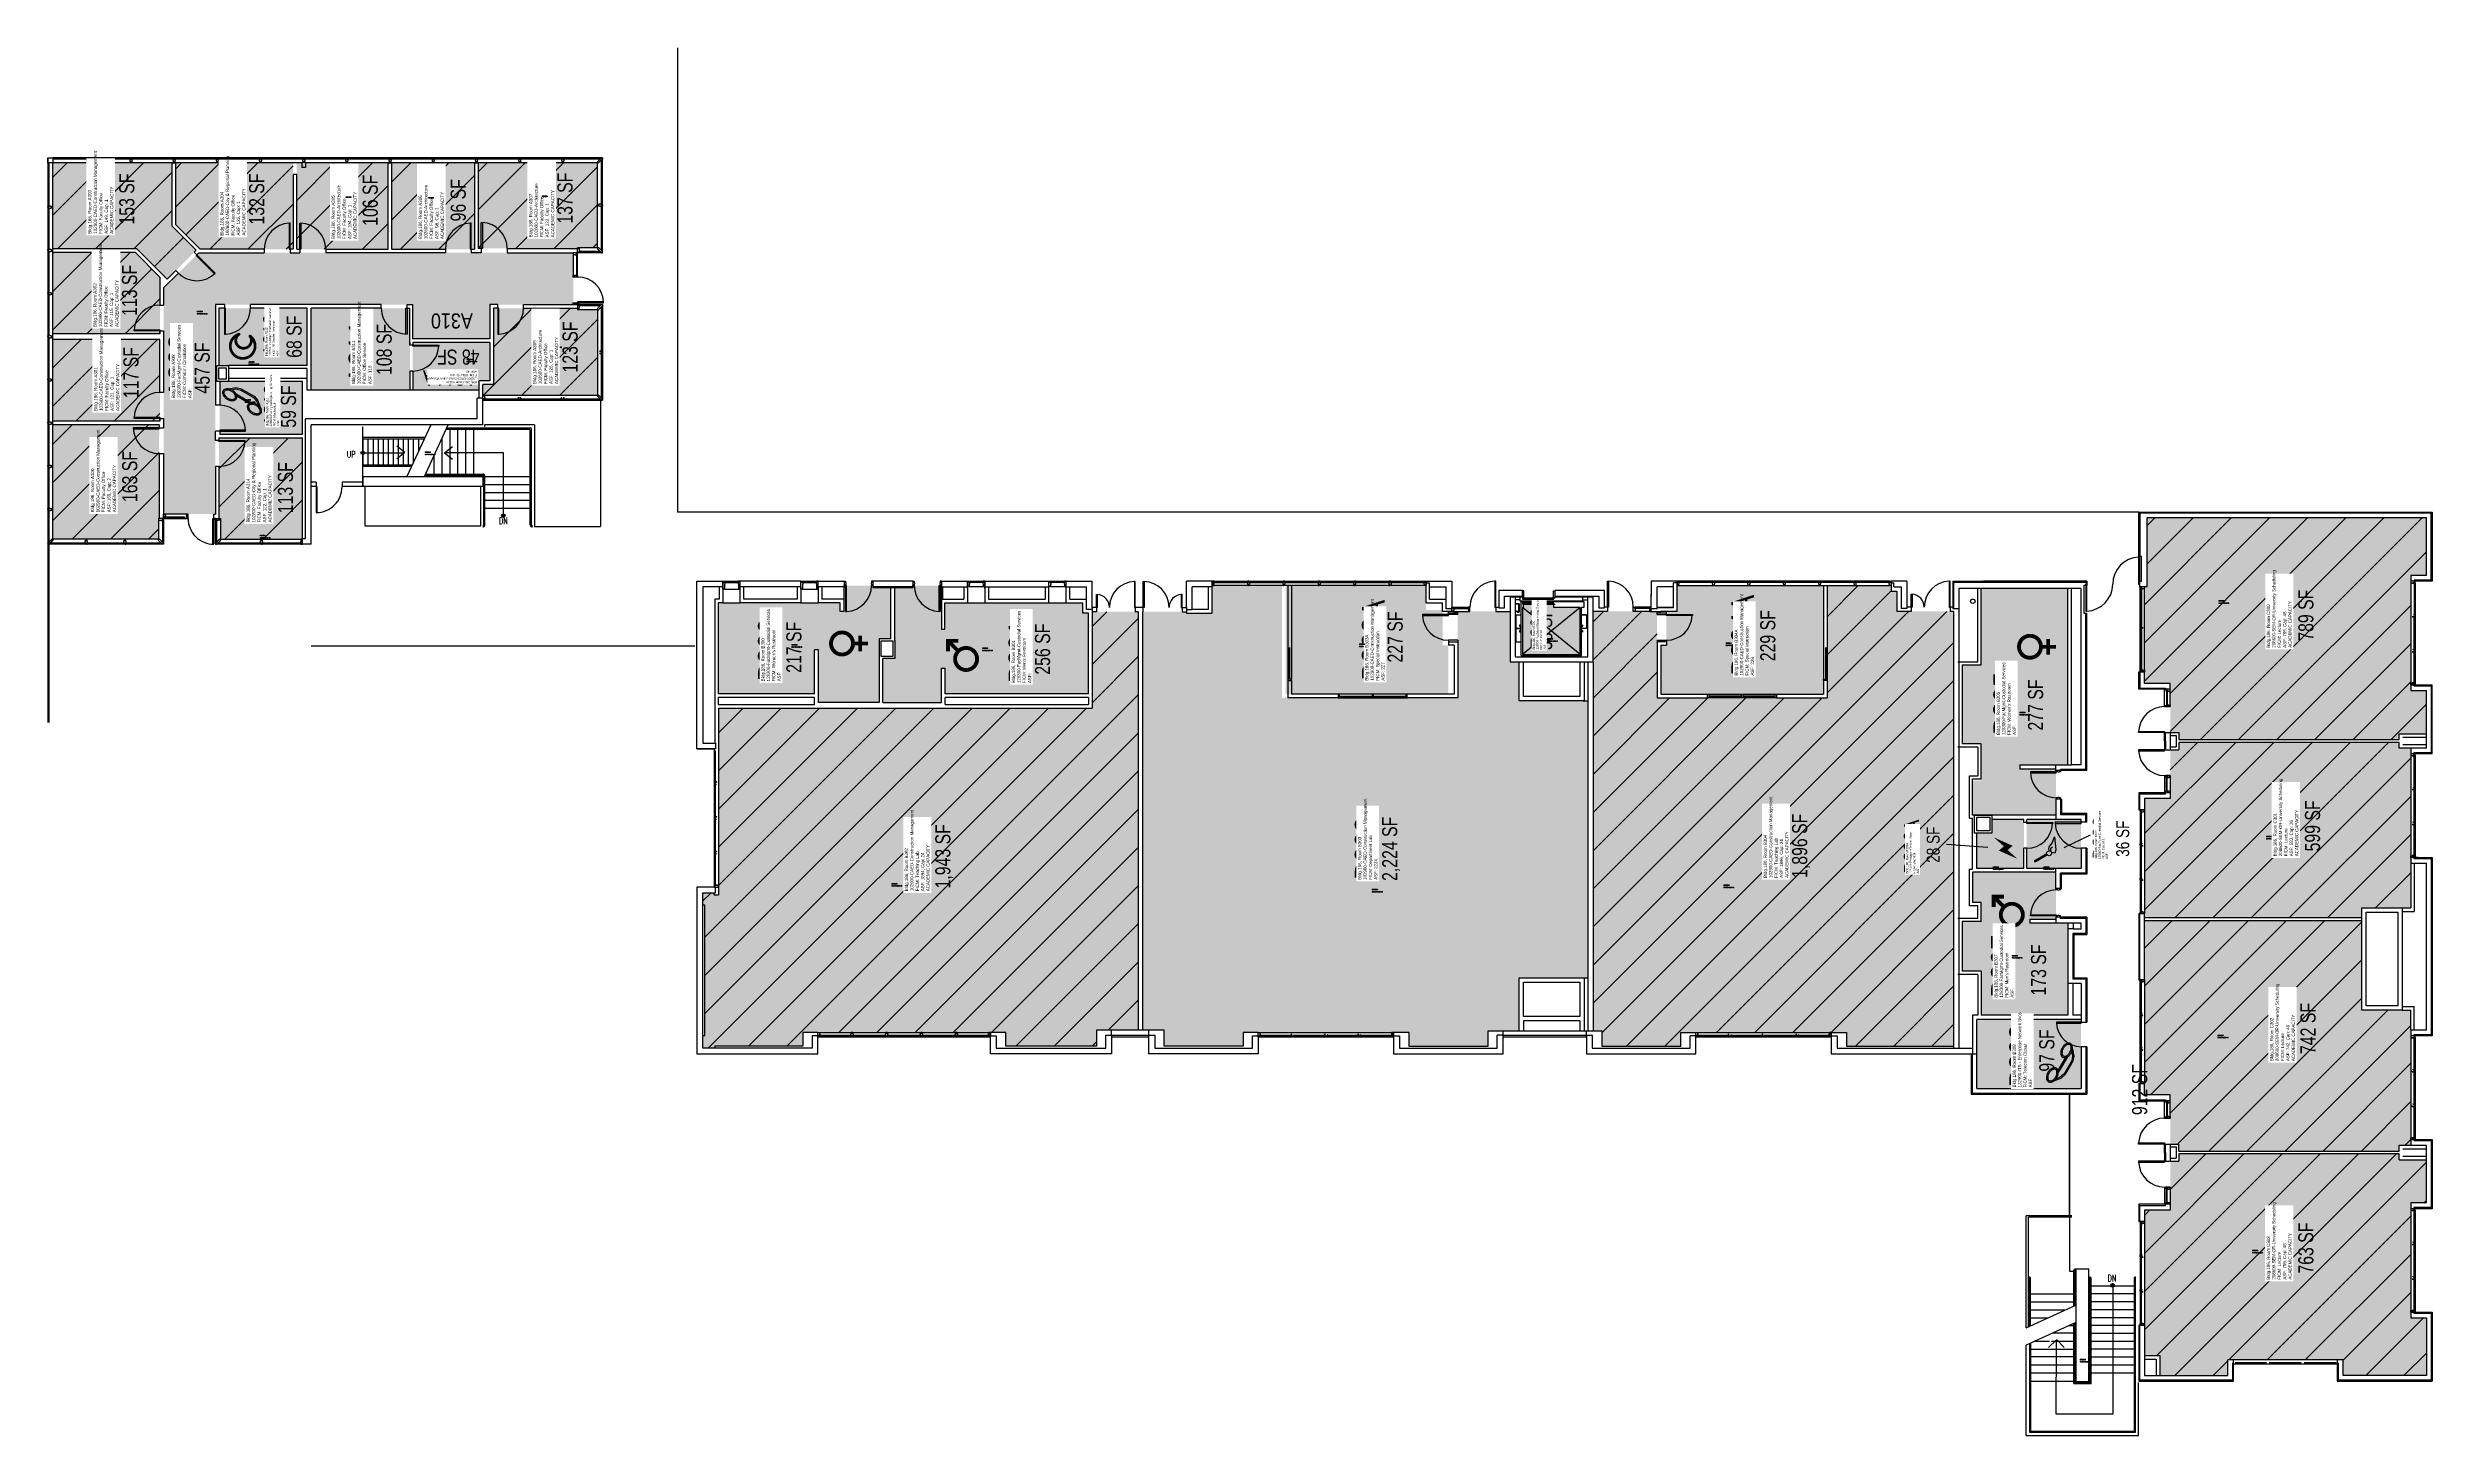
# Model space of a CAD drawing. Header units: inches. Extents: x -16 to 4862, y -246 to 5624.
# Drawn here: x 1549 to 4862, y -246 to 1683 of the extents above; entities that cross this region are included whole.
import ezdxf
from ezdxf.enums import TextEntityAlignment as Align

# ---------------------------------------------------------------- set-up
doc = ezdxf.new("R2010")
doc.units = ezdxf.units.IN
doc.header["$LTSCALE"] = 10
doc.header["$MEASUREMENT"] = 0
doc.layers.get('0').update_dxf_attribs({"linetype": 'CONTINUOUS'})
for name, color, linetype in [('A-DOOR', 2, 'CONTINUOUS'), ('A-FLOR', 3, 'CONTINUOUS'), ('A-GLAZ', 1, 'CONTINUOUS'), ('A-GLAZ-SILL', 2, 'CONTINUOUS'), ('A-IDEN-CNUM', 7, 'CONTINUOUS'), ('A-IDEN-ICON', 4, 'CONTINUOUS'), ('A-IDEN-RNUM', 7, 'CONTINUOUS'), ('A-IDEN-SNUM', 4, 'CONTINUOUS'), ('A-IDEN-TEXT', 4, 'CONTINUOUS'), ('A-IDEN-VNUM', 4, 'CONTINUOUS'), ('A-WALL', 5, 'CONTINUOUS'), ('AREA-TEXT', 3, 'CONTINUOUS'), ('Rooms-Capacity', 4, 'CONTINUOUS'), ('Rooms-Category-Color', 7, 'CONTINUOUS'), ('Rooms-College-Color', 7, 'CONTINUOUS'), ('Rooms-Department-Color', 7, 'CONTINUOUS'), ('Rooms-Division-Color', 7, 'CONTINUOUS'), ('Rooms-Information', 7, 'CONTINUOUS')]:
    doc.layers.add(name, color=color, linetype=linetype)
doc.styles.add('AREA', font='arial.ttf', dxfattribs={"width": 0.75, "height": 24})
doc.styles.add('NOTE', font='simplex.shx', dxfattribs={"width": 0.6})
doc.styles.add('ROOMSNUMBER', font='TXT.SHX', dxfattribs={"height": 1})
doc.styles.add('ROOMVNUMBER', font='arial.ttf', dxfattribs={"width": 0.85, "height": 30})

# ---------------------------------------------------------------- blocks, each defined once
blk = doc.blocks.new('CPELECT')
blk.add_lwpolyline([(0.062, 0.063, 0, 0.03, 0), (0.01, -0.017, 0.03, 0.03, 0), (-0.01, 0.007, 0.03, 0, 0), (-0.062, -0.073, 0.03, 0, 0)], format="xyseb")
blk = doc.blocks.new('CPCUST')
for p, q in [((0.017, -0.064), (0.02, -0.047)), ((0.036, -0.07), (0.017, -0.064)), ((0.026, -0.041), (0.045, -0.041)), ((0.03, -0.034), (0.038, -0.03)), ((0.112, -0.063), (0.036, -0.07)), ((0.038, -0.03), (0.053, -0.032)), ((0.045, -0.041), (0.054, -0.051)), ((0.053, -0.032), (0.075, -0.048)), ((0.075, -0.048), (0.112, -0.063))]:
    blk.add_line(p, q)
at = {"const_width": 0.015}
blk.add_lwpolyline([(-0.03, 0.05), (0.01, -0.019)], dxfattribs=at)
at = {"const_width": 0.0075}
blk.add_lwpolyline([(-0.033, 0.048, 1), (-0.027, 0.052, 1)], format="xyb", close=True, dxfattribs=at)
blk.add_circle((0.016, -0.031), 0.0141)
blk = doc.blocks.new('mullion')
for p, q in [((1314, 1526.4), (1314, 1524.2)), ((1314.4, 1528.1), (1314.4, 1527.4)), ((1316.6, 1528.1), (1314.4, 1528.1)), ((1316.6, 1527.4), (1314.4, 1527.4)), ((1314.9, 1527.4), (1314.9, 1526.4)), ((1316.1, 1527.4), (1316.1, 1526.4)), ((1316.6, 1528.1), (1316.6, 1527.4)), ((1317.1, 1526.4), (1317.1, 1524.2))]:
    blk.add_line(p, q)
for points in [[(1315.5, 1528.1), (1314.4, 1528.1), (1314.4, 1527.4), (1314.9, 1527.4), (1314.9, 1526.4), (1314, 1526.4)], [(1314, 1524.2), (1314.2, 1524.2), (1314.2, 1524), (1314.4, 1524), (1314.4, 1522.1), (1315.5, 1522.1)], [(1315.5, 1528.1), (1316.6, 1528.1), (1316.6, 1527.4), (1316.1, 1527.4), (1316.1, 1526.4), (1317.1, 1526.4)], [(1317.1, 1524.2), (1316.9, 1524.2), (1316.9, 1524), (1316.6, 1524), (1316.6, 1522.1), (1315.5, 1522.1)]]:
    blk.add_lwpolyline(points)
blk = doc.blocks.new('mullion end')
blk.add_lwpolyline([(1275, 1526.3), (1275, 1526.2), (1274.1, 1526.2), (1274.1, 1526.8), (1274.1, 1527.4), (1274, 1527.4), (1274, 1527.6), (1274.4, 1527.6), (1274.4, 1527.4), (1275, 1527.4), (1274.9, 1527.6), (1274.9, 1528.1), (1272.7, 1528.1), (1272.7, 1522.1), (1274.9, 1522.1), (1274.9, 1524), (1275.1, 1524), (1275.1, 1524.2), (1275.4, 1524.2), (1275.4, 1526.3), (1275.4, 1526.4), (1274.9, 1526.4)], close=True)
blk = doc.blocks.new('A$C69096698')
for p, q in [((6.4, 79), (-0.1, 79)), ((5.3, 73.4), (-0.1, 73.4)), ((-0.1, 71.4), (0.2, 71.4)), ((4.3, 73.1), (0.2, 73.1)), ((0.2, 71.4), (0.2, 73.1)), ((3.3, 73.8), (5.3, 73.8)), ((3.3, 73.4), (3.3, 73.8)), ((4.3, 73.4), (4.3, 73.1)), ((4.6, 73.4), (4.6, 62.6)), ((5.3, 73.8), (5.3, 73.4)), ((5.3, 73.4), (5.3, 62.6)), ((6.4, 83), (6.4, 78)), ((6.4, 78), (93.4, 78)), ((7.9, 76.8), (95.2, 76.8)), ((8, 1.8), (8, 76.8)), ((9.9, 76.6), (8.9, 76.6)), ((9.9, 76.6), (9.9, 73)), ((10.9, 73), (9.9, 73)), ((10, 68.4), (10, 3.4)), ((10, 68.4), (10.9, 68.4)), ((53.7, 81.3), (10.2, 81.3)), ((10.2, 81.3), (10.2, 80)), ((10.2, 80), (53.7, 80)), ((53.7, 74.5), (10.5, 74.5)), ((10.5, 74.5), (10.5, 73.2)), ((10.5, 73.2), (53.7, 73.2)), ((10.9, 73), (10.9, 68.4)), ((52.9, 73), (54.9, 73)), ((52.9, 73), (52.9, 68.4)), ((90, 68.4), (52.9, 68.4)), ((53.7, 80), (53.7, 81.3)), ((53.7, 73.2), (53.7, 74.5)), ((54.9, 72), (54.9, 73)), ((90, 3.4), (90, 68.4)), ((92, 1.8), (92, 68.4)), ((95.2, 68.4), (92, 68.4)), ((93.4, 83), (93.4, 78)), ((93.4, 79), (99.9, 79)), ((95.2, 76.8), (95.2, 68.4)), ((-0.1, 64.6), (0.2, 64.6)), ((5.3, 62.6), (-0.1, 62.6)), ((0.2, 64.6), (0.2, 62.9)), ((4.3, 62.9), (0.2, 62.9)), ((1, 58.4), (8, 58.4)), ((1, 39.4), (1, 58.4)), ((1, 20.4), (1, 39.4)), ((1, 39.4), (8, 39.4)), ((8, 39.4), (1, 39.4)), ((3.3, 62.6), (3.3, 62.2)), ((3.3, 62.2), (5.3, 62.2)), ((4.3, 62.6), (4.3, 62.9)), ((5.3, 62.2), (5.3, 62.6)), ((6.5, 44.4), (6.8, 44.4)), ((6.5, 42.1), (6.5, 44.4)), ((7.8, 42.1), (6.5, 42.1)), ((6.5, 36.6), (7.8, 36.6)), ((6.5, 34.4), (6.5, 36.6)), ((6.8, 34.4), (6.5, 34.4)), ((6.8, 34.4), (6.5, 34.4)), ((6.8, 44.4), (6.8, 42.4)), ((6.8, 42.4), (8, 42.4)), ((6.8, 36.4), (6.8, 34.4)), ((8, 36.4), (6.8, 36.4)), ((7.8, 36.6), (7.8, 42.1)), ((8, 36.4), (8, 42.4)), ((92, 58.4), (99, 58.4)), ((99, 58.4), (92, 58.4)), ((92, 36.4), (92, 42.4)), ((93.2, 42.4), (92, 42.4)), ((99, 39.4), (92, 39.4)), ((92, 39.4), (92, 39.4)), ((92, 36.4), (93.2, 36.4)), ((92, 36.4), (93.2, 36.4)), ((92.2, 39.4), (92.2, 39.4)), ((92.2, 36.6), (92.2, 42.1)), ((92.2, 42.1), (93.5, 42.1)), ((93.5, 36.6), (92.2, 36.6)), ((93.2, 44.4), (93.2, 42.4)), ((93.5, 44.4), (93.2, 44.4)), ((93.2, 36.4), (93.2, 34.4)), ((93.2, 34.4), (93.5, 34.4)), ((93.5, 42.1), (93.5, 44.4)), ((93.5, 34.4), (93.5, 36.6)), ((99, 58.4), (99, 39.4)), ((8, 20.4), (1, 20.4)), ((8, 1.8), (92, 1.8)), ((10, 3.4), (90, 3.4))]:
    blk.add_line(p, q)
blk = doc.blocks.new('CPPHONE')
at = {"color": 0, "linetype": 'ByBlock'}
for p, q in [((0.0096, 0.0252), (-0.0196, -0.0252)), ((0.0169, 0.0279), (-0.0182, -0.0329))]:
    blk.add_line(p, q, dxfattribs=at)
for points in [[(0.0364, 0.0572), (0.0417, 0.0308), (0.0382, 0.0108), (0.0082, -0.0411), (-0.0083, -0.0558), (-0.0338, -0.0645)], [(0.0334, 0.047), (0.0366, 0.0307), (0.0334, 0.0126), (0.0043, -0.0379), (-0.0109, -0.0514), (-0.0265, -0.0567)]]:
    blk.add_lwpolyline(points, dxfattribs=at)
for points in [[(0.0288, 0.0786, 0.139889), (0.0216, 0.0804, 0.107118), (0.0122, 0.0781, 0.079812), (0.0039, 0.0722, 0.067459), (-0.0035, 0.0626, 0.067459), (-0.008, 0.0515, 0.079812), (-0.009, 0.0413, 0.107118), (-0.0064, 0.032, 0.139889), (-0.0012, 0.0267, 0.139889), (0.0061, 0.0248, 0.107118), (0.0155, 0.0272, 0.079812), (0.0238, 0.0331, 0.067459), (0.0312, 0.0426, 0.067459), (0.0357, 0.0538, 0.079812), (0.0367, 0.0639, 0.107118), (0.034, 0.0732, 0.139889)], [(0.0263, 0.0743, 0.139889), (0.0218, 0.0754, 0.107118), (0.0144, 0.0736, 0.079812), (0.0074, 0.0686, 0.067459), (0.0008, 0.0601, 0.067459), (-0.0032, 0.0502, 0.079812), (-0.004, 0.0417, 0.107118), (-0.0019, 0.0344, 0.139889), (0.0013, 0.031, 0.139889), (0.0059, 0.0298, 0.107118), (0.0133, 0.0317, 0.079812), (0.0203, 0.0367, 0.067459), (0.0268, 0.0451, 0.067459), (0.0309, 0.055, 0.079812), (0.0317, 0.0636, 0.107118), (0.0296, 0.0709, 0.139889)], [(-0.0262, -0.0167, 0.139889), (-0.0334, -0.0148, 0.107118), (-0.0428, -0.0172, 0.079812), (-0.0511, -0.0231, 0.067459), (-0.0585, -0.0326, 0.067459), (-0.063, -0.0438, 0.079812), (-0.064, -0.0539, 0.107118), (-0.0614, -0.0632, 0.139889), (-0.0562, -0.0686, 0.139889), (-0.0489, -0.0704, 0.107118), (-0.0395, -0.0681, 0.079812), (-0.0312, -0.0622, 0.067459), (-0.0238, -0.0526, 0.067459), (-0.0193, -0.0415, 0.079812), (-0.0183, -0.0313, 0.107118), (-0.021, -0.022, 0.139889)], [(-0.0287, -0.021, 0.139889), (-0.0332, -0.0198, 0.107118), (-0.0406, -0.0217, 0.079812), (-0.0476, -0.0267, 0.067459), (-0.0542, -0.0351, 0.067459), (-0.0582, -0.045, 0.079812), (-0.059, -0.0536, 0.107118), (-0.0569, -0.0609, 0.139889), (-0.0537, -0.0643, 0.139889), (-0.0491, -0.0654, 0.107118), (-0.0417, -0.0636, 0.079812), (-0.0347, -0.0586, 0.067459), (-0.0282, -0.0501, 0.067459), (-0.0241, -0.0402, 0.079812), (-0.0233, -0.0317, 0.107118), (-0.0254, -0.0244, 0.139889)]]:
    blk.add_lwpolyline(points, format="xyb", close=True, dxfattribs=at)
blk = doc.blocks.new('CPWOMEN')
at = {"color": 0, "linetype": 'ByBlock', "const_width": 0.015}
blk.add_lwpolyline([(-0.0375, 0, 1), (0.0475, 0, 1)], format="xyb", close=True, dxfattribs=at)
for points in [[(-0.025, -0.07), (0.035, -0.07)], [(0.005, -0.04), (0.005, -0.1)]]:
    blk.add_lwpolyline(points, dxfattribs=at)
blk = doc.blocks.new('CPMEN')
at = {"const_width": 0.015}
blk.add_lwpolyline([(-0.0575, -0.02, 1), (0.0275, -0.02, 1)], format="xyb", close=True, dxfattribs=at)
for points in [[(0.055, 0.01), (0.055, 0.05), (0.015, 0.05)], [(0.0151, 0.0101), (0.055, 0.05)]]:
    blk.add_lwpolyline(points, dxfattribs=at)
blk = doc.blocks.new('CPBATH')
at = {"color": 0, "linetype": 'ByBlock', "const_width": 0.0127}
for points in [[(0.057, 0.017, 0.861492), (-0.055, 0, 1)], [(-0.055, 0, 0.726902), (0.049, -0.034, 1)], [(0.057, 0.017, 0.729002), (-0.008, -0.004, 1)], [(-0.008, -0.004, 0.609468), (0.049, -0.034, 1)]]:
    blk.add_lwpolyline(points, format="xyb", dxfattribs=at)
at = {"color": 0, "linetype": 'ByBlock', "const_width": 0.00637}
for points in [[(0.054, 0.015, 1), (0.06, 0.018, 1)], [(0.046, -0.035, 1), (0.051, -0.032, 1)]]:
    blk.add_lwpolyline(points, format="xyb", close=True, dxfattribs=at)

msp = doc.modelspace()

# ---------------------------------------------------------------- hatches: boundary and pattern name
at = {"layer": 'A-FLOR'}
h = msp.add_hatch(color=256, dxfattribs=at)
edge = h.paths.add_edge_path()
edge.add_arc((1986.3, 1119.6), 2.5, 0, 360)
h = msp.add_hatch(color=256, dxfattribs=at)
edge = h.paths.add_edge_path()
edge.add_arc((2181.7, 1032.3), 2.5, 0, 360)
h = msp.add_hatch(color=256, dxfattribs=at)
edge = h.paths.add_edge_path()
edge.add_arc((4417.4, -37.6), 2.5, 0, 360)
h = msp.add_hatch(color=256, dxfattribs=at)
edge = h.paths.add_edge_path()
edge.add_arc((4417.6, -37.5), 2.5, 0, 360)
at = {"layer": 'Rooms-Capacity'}
h = msp.add_hatch(dxfattribs=at)
h.set_pattern_fill('ANSI31', color=256, scale=300, style=0)
h.paths.add_polyline_path([(1555.7, 1522.6), (1721.6, 1522.6), (1721.6, 1434.6), (1755, 1401.2), (1714.7, 1360.9), (1672.1, 1403.5), (1555.7, 1403.5)])
h = msp.add_hatch(dxfattribs=at)
h.set_pattern_fill('ANSI31', color=256, scale=300, style=0)
h.paths.add_polyline_path([(1726.6, 1522.6), (1726.6, 1436.6), (1760.6, 1402.6), (1889.6, 1402.6), (1889.6, 1522.6)])
h = msp.add_hatch(dxfattribs=at)
h.set_pattern_fill('ANSI31', color=256, scale=300, style=0)
h.paths.add_polyline_path([(1894.6, 1402.6), (1894.6, 1522.6), (2021.6, 1522.6), (2021.6, 1402.6)])
h = msp.add_hatch(dxfattribs=at)
h.set_pattern_fill('ANSI31', color=256, scale=300, style=0)
h.paths.add_polyline_path([(2026.7, 1402.6), (2026.7, 1522.6), (2141.6, 1522.6), (2141.6, 1402.6)])
h = msp.add_hatch(dxfattribs=at)
h.set_pattern_fill('ANSI31', color=256, scale=300, style=0)
h.paths.add_polyline_path([(2146.6, 1522.6), (2146.6, 1403.6), (2284.9, 1403.6), (2284.9, 1404.6), (2312.6, 1404.6), (2312.6, 1522.6)])
h = msp.add_hatch(dxfattribs=at)
h.set_pattern_fill('ANSI31', color=256, scale=300, style=0)
h.paths.add_polyline_path([(1555.7, 1398.5), (1670, 1398.5), (1704.6, 1363.9), (1704.6, 1285), (1555.7, 1285)])
h = msp.add_hatch(dxfattribs=at)
h.set_pattern_fill('ANSI31', color=256, scale=300, style=0)
h.paths.add_polyline_path([(2167.8, 1320.6), (2167.8, 1214.6), (2153.2, 1214.6), (2153.2, 1199.6), (2312.6, 1199.6), (2312.6, 1318.6), (2284.9, 1318.6), (2284.9, 1320.6)])
h = msp.add_hatch(dxfattribs=at)
h.set_pattern_fill('ANSI31', color=256, scale=300, style=0)
h.paths.add_polyline_path([(1555.7, 1277), (1704.6, 1277), (1704.6, 1163.5), (1555.7, 1163.5)])
h = msp.add_hatch(dxfattribs=at)
h.set_pattern_fill('ANSI31', color=256, scale=300, style=0)
h.paths.add_polyline_path([(1555.7, 1158.5), (1703.6, 1158.5), (1702.6, 999.4), (1555.7, 999.4)])
h = msp.add_hatch(dxfattribs=at)
h.set_pattern_fill('ANSI31', color=256, scale=300, style=0)
h.paths.add_polyline_path([(1786.6, 1028.4), (1788.6, 1028.4), (1788.6, 999.4), (1902.6, 999.4), (1902.6, 1140.6), (1786.6, 1140.6)])
h = msp.add_hatch(dxfattribs=at)
h.set_pattern_fill('ANSI31', color=256, scale=300, style=0)
h.paths.add_polyline_path([(4465.6, 1029.1), (4465.6, 933.3), (4461.7, 933.3), (4461.7, 799.1), (4497.6, 799.1), (4497.6, 730.9), (4509.6, 730.9), (4509.6, 721.1), (4815.5, 721.1), (4815.5, 729.2), (4853.6, 729.2), (4853.6, 789.2), (4831.6, 789.2), (4832, 949.1), (4853.6, 949.1), (4853.6, 1029.1)])
h = msp.add_hatch(dxfattribs=at)
h.set_pattern_fill('ANSI31', color=256, scale=300, style=0)
h.paths.add_polyline_path([(4196.6, 899.1), (4117.6, 899.1), (4117.6, 927.1), (4109.6, 927.1), (4109.6, 935.1), (4020.8, 935.1), (4020.8, 779.1), (3784.6, 779.1), (3784.6, 899.2), (3695.6, 899.2), (3695.6, 775.1), (3695.6, 316.1), (3707.7, 316.1), (3707.6, 295.1), (3817.7, 295.1), (3817.7, 314.1), (4047.7, 314.1), (4047.7, 295.1), (4196.6, 295.1)])
h = msp.add_hatch(dxfattribs=at)
h.set_pattern_fill('ANSI31', color=256, scale=300, style=0)
h.paths.add_polyline_path([(3063.4, 898.8), (2999.6, 898.8), (2999.6, 764.6), (2480.7, 764.6), (2480.7, 516.1), (2481.4, 516.1), (2481.4, 505.1), (2475.6, 505.1), (2475.6, 508.1), (2458.6, 508.1), (2458.6, 491.1), (2461.6, 491.1), (2461.6, 309.1), (2458.6, 309.1), (2458.6, 292.1), (2475.6, 292.1), (2475.6, 295.1), (2597.6, 295.1), (2597.6, 314.1), (2879.6, 314.1), (2879.6, 295.1), (3005.6, 295.1), (3005.6, 317.1), (3063.6, 317.1)])
h = msp.add_hatch(dxfattribs=at)
h.set_pattern_fill('ANSI31', color=256, scale=300, style=0)
h.paths.add_polyline_path([(4509.6, 717.1), (4509.6, 707), (4497.6, 707), (4497.6, 639), (4461.7, 639), (4461.7, 473.2), (4763.6, 473.2), (4763.6, 487.1), (4831.6, 487.1), (4831.6, 709.1), (4815.5, 709.1), (4815.5, 717.1)])
h = msp.add_hatch(dxfattribs=at)
h.set_pattern_fill('ANSI31', color=256, scale=300, style=0)
h.paths.add_polyline_path([(4461.7, 469.2), (4461.7, 227.3), (4497.6, 227.3), (4497.6, 158.9), (4509.6, 158.9), (4509.6, 149.2), (4815.5, 149.2), (4815.5, 157.2), (4831.5, 157.2), (4831.6, 345.1), (4763.6, 345.1), (4763.6, 469.2)])
h = msp.add_hatch(dxfattribs=at)
h.set_pattern_fill('ANSI31', color=256, scale=300, style=0)
h.paths.add_polyline_path([(4509.6, 145.1), (4509.6, 135.1), (4497.6, 135.1), (4497.6, 67.2), (4461.6, 67.2), (4461.6, -135.1), (4483.1, -135.1), (4483.1, -162.8), (4577.6, -162.8), (4577.6, -140.9), (4737.6, -140.9), (4737.6, -162.8), (4853.6, -162.8), (4853.6, -82.8), (4831.6, -82.8), (4831.6, 77.1), (4853.5, 77.1), (4853.5, 137.1), (4815.5, 137.1), (4815.5, 145.2)])
at = {"layer": 'Rooms-Category-Color', "true_color": 0xfa9ba3}
for points in [[(1555.7, 1522.6), (1721.6, 1522.6), (1721.6, 1434.6), (1755, 1401.2), (1714.7, 1360.9), (1672.1, 1403.5), (1555.7, 1403.5)], [(1726.6, 1522.6), (1726.6, 1436.6), (1760.6, 1402.6), (1889.6, 1402.6), (1889.6, 1522.6)], [(1894.6, 1402.6), (1894.6, 1522.6), (2021.6, 1522.6), (2021.6, 1402.6)], [(2026.7, 1402.6), (2026.7, 1522.6), (2141.6, 1522.6), (2141.6, 1402.6)], [(2146.6, 1522.6), (2146.6, 1403.6), (2284.9, 1403.6), (2284.9, 1404.6), (2312.6, 1404.6), (2312.6, 1522.6)], [(1555.7, 1398.5), (1670, 1398.5), (1704.6, 1363.9), (1704.6, 1285), (1555.7, 1285)], [(1914.9, 1320.6), (2051.9, 1320.6), (2051.9, 1206.6), (1914.9, 1206.6)], [(2167.8, 1320.6), (2167.8, 1214.6), (2153.2, 1214.6), (2153.2, 1199.6), (2312.6, 1199.6), (2312.6, 1318.6), (2284.9, 1318.6), (2284.9, 1320.6)], [(1555.7, 1277), (1704.6, 1277), (1704.6, 1163.5), (1555.7, 1163.5)], [(2055.9, 1273.1), (2055.9, 1206.6), (2148.2, 1206.6), (2148.2, 1219.6), (2162.8, 1219.6), (2162.8, 1273.1)], [(1555.7, 1158.5), (1703.6, 1158.5), (1702.6, 999.4), (1555.7, 999.4)], [(1786.6, 1028.4), (1788.6, 1028.4), (1788.6, 999.4), (1902.6, 999.4), (1902.6, 1140.6), (1786.6, 1140.6)]]:
    msp.add_hatch(color=241, dxfattribs=at).paths.add_polyline_path(points)
at = {"layer": 'Rooms-Category-Color', "true_color": 0xadadad}
for points in [[(1758.6, 1397.6), (1709.6, 1348.7), (1709.6, 1034.4), (1781.6, 1034.4), (1781.6, 1325.6), (2055.9, 1325.6), (2055.9, 1278.1), (2162.8, 1278.1), (2162.8, 1325.6), (2278.9, 1325.6), (2278.9, 1397.6)], [(1786.6, 1320.6), (1786.6, 1240.8), (1908.9, 1240.8), (1908.9, 1320.6)], [(1787.6, 1218.8), (1787.6, 1145.6), (1902.6, 1145.6), (1902.6, 1218.8)], [(2480.1, 911.1), (2649.6, 911.1), (2649.6, 899.1), (2655.1, 899.1), (2655.1, 935.1), (2695.1, 935.1), (2695.1, 932.1), (2720.1, 932.1), (2720.1, 861.1), (2703.6, 861.1), (2703.6, 772.6), (2619.6, 772.6), (2619.6, 845.6), (2614.1, 845.6), (2614.1, 784.6), (2480.1, 784.6)], [(2725.6, 932.1), (2750.6, 932.1), (2750.6, 935.1), (2790.6, 935.1), (2790.6, 874.4), (2795.1, 874.4), (2795.1, 911.1), (2986.6, 911.1), (2986.6, 896.9), (2994.6, 896.9), (2994.6, 784.6), (2795.7, 784.6), (2795.7, 820.4), (2790.2, 820.4), (2790.2, 772.6), (2709.1, 772.6), (2709.1, 833.6), (2725.6, 833.6)], [(4355.2, 931.1), (4234.7, 931.1), (4234.7, 824.8), (4208.6, 824.8), (4208.6, 715.1), (4234.7, 715.1), (4234.7, 664.1), (4222.7, 664.1), (4222.7, 616.1), (4338.7, 616.1), (4338.7, 680.6), (4288.7, 680.6), (4288.7, 686.1), (4355.2, 686.1)], [(3598.5, 909.4), (3598.5, 904.5), (3597.6, 904.5), (3597.6, 839.5), (3677.6, 839.5), (3677.6, 904.5), (3640.5, 904.5), (3640.5, 909.4)], [(4294.2, 542.1), (4294.2, 610.1), (4249.8, 610.1), (4249.8, 591.1), (4228.7, 591.1), (4228.7, 542.1)], [(4298.2, 610.1), (4298.2, 542.1), (4373.7, 542.1), (4373.7, 610.1)], [(4338.7, 536.6), (4338.7, 471.6), (4302.7, 471.6), (4302.7, 466.1), (4355.2, 466.1), (4355.2, 338.1), (4234.7, 338.1), (4234.7, 399.1), (4208.6, 399.1), (4208.6, 468.1), (4234.7, 468.1), (4234.7, 494.6), (4222.7, 494.6), (4222.7, 536.6)], [(4373.7, 236.1), (4373.7, 332.1), (4228.7, 332.1), (4228.7, 236.1)]]:
    msp.add_hatch(color=253, dxfattribs=at).paths.add_polyline_path(points)
at = {"layer": 'Rooms-Category-Color', "true_color": 0xffff64}
for points in [[(4465.6, 1029.1), (4465.6, 933.3), (4461.7, 933.3), (4461.7, 799.1), (4497.6, 799.1), (4497.6, 730.9), (4509.6, 730.9), (4509.6, 721.1), (4815.5, 721.1), (4815.5, 729.2), (4853.6, 729.2), (4853.6, 789.2), (4831.6, 789.2), (4832, 949.1), (4853.6, 949.1), (4853.6, 1029.1)], [(4509.6, 717.1), (4509.6, 707), (4497.6, 707), (4497.6, 639), (4461.7, 639), (4461.7, 473.2), (4763.6, 473.2), (4763.6, 487.1), (4831.6, 487.1), (4831.6, 709.1), (4815.5, 709.1), (4815.5, 717.1)], [(4461.7, 469.2), (4461.7, 227.3), (4497.6, 227.3), (4497.6, 158.9), (4509.6, 158.9), (4509.6, 149.2), (4815.5, 149.2), (4815.5, 157.2), (4831.5, 157.2), (4831.6, 345.1), (4763.6, 345.1), (4763.6, 469.2)], [(4509.6, 145.1), (4509.6, 135.1), (4497.6, 135.1), (4497.6, 67.2), (4461.6, 67.2), (4461.6, -135.1), (4483.1, -135.1), (4483.1, -162.8), (4577.6, -162.8), (4577.6, -140.9), (4737.6, -140.9), (4737.6, -162.8), (4853.6, -162.8), (4853.6, -82.8), (4831.6, -82.8), (4831.6, 77.1), (4853.5, 77.1), (4853.5, 137.1), (4815.5, 137.1), (4815.5, 145.2)]]:
    msp.add_hatch(color=51, dxfattribs=at).paths.add_polyline_path(points)
at = {"layer": 'Rooms-Category-Color', "true_color": 0xe3f498}
for points in [[(3593.1, 775.1), (3688.4, 775.1), (3688.6, 390.1), (3593.1, 390.1), (3593.1, 316.1), (3549.6, 316.1), (3549.6, 295.1), (3439.6, 295.1), (3439.6, 314), (3209.6, 314), (3209.6, 295.1), (3099.6, 295.1), (3099.6, 317.1), (3069.4, 317.1), (3069.4, 898.8), (3130.6, 898.8), (3130.6, 896.9), (3166.6, 896.9), (3166.6, 935.1), (3263.5, 935.1), (3263.5, 779.1), (3507.6, 779.1), (3507.6, 899.2), (3580.6, 899.2), (3580.6, 829.1), (3593.1, 829.1)], [(3268.5, 935.1), (3463.6, 935.1), (3463.6, 901.1), (3486.6, 901.1), (3486.6, 852.1), (3494.6, 852.1), (3494.6, 784.1), (3268.5, 784.1)], [(4196.6, 899.1), (4117.6, 899.1), (4117.6, 927.1), (4109.6, 927.1), (4109.6, 935.1), (4020.8, 935.1), (4020.8, 779.1), (3784.6, 779.1), (3784.6, 899.2), (3695.6, 899.2), (3695.6, 775.1), (3695.6, 316.1), (3707.7, 316.1), (3707.6, 295.1), (3817.7, 295.1), (3817.7, 314.1), (4047.7, 314.1), (4047.7, 295.1), (4196.6, 295.1)], [(3812.6, 935.1), (3812.6, 899.2), (3797.6, 899.2), (3797.6, 852.1), (3789.6, 852.1), (3789.6, 784.1), (4015.8, 784.1), (4015.8, 935.1)], [(3063.4, 898.8), (2999.6, 898.8), (2999.6, 764.6), (2480.7, 764.6), (2480.7, 516.1), (2481.4, 516.1), (2481.4, 505.1), (2475.6, 505.1), (2475.6, 508.1), (2458.6, 508.1), (2458.6, 491.1), (2461.6, 491.1), (2461.6, 309.1), (2458.6, 309.1), (2458.6, 292.1), (2475.6, 292.1), (2475.6, 295.1), (2597.6, 295.1), (2597.6, 314.1), (2879.6, 314.1), (2879.6, 295.1), (3005.6, 295.1), (3005.6, 317.1), (3063.6, 317.1)]]:
    msp.add_hatch(color=61, dxfattribs=at).paths.add_polyline_path(points)
at = {"layer": 'Rooms-College-Color', "true_color": 0xe3f498}
for points in [[(1555.7, 1522.6), (1721.6, 1522.6), (1721.6, 1434.6), (1755, 1401.2), (1714.7, 1360.9), (1672.1, 1403.5), (1555.7, 1403.5)], [(1726.6, 1522.6), (1726.6, 1436.6), (1760.6, 1402.6), (1889.6, 1402.6), (1889.6, 1522.6)], [(1894.6, 1402.6), (1894.6, 1522.6), (2021.6, 1522.6), (2021.6, 1402.6)], [(2026.7, 1402.6), (2026.7, 1522.6), (2141.6, 1522.6), (2141.6, 1402.6)], [(2146.6, 1522.6), (2146.6, 1403.6), (2284.9, 1403.6), (2284.9, 1404.6), (2312.6, 1404.6), (2312.6, 1522.6)], [(1555.7, 1398.5), (1670, 1398.5), (1704.6, 1363.9), (1704.6, 1285), (1555.7, 1285)], [(1914.9, 1320.6), (2051.9, 1320.6), (2051.9, 1206.6), (1914.9, 1206.6)], [(2167.8, 1320.6), (2167.8, 1214.6), (2153.2, 1214.6), (2153.2, 1199.6), (2312.6, 1199.6), (2312.6, 1318.6), (2284.9, 1318.6), (2284.9, 1320.6)], [(1555.7, 1277), (1704.6, 1277), (1704.6, 1163.5), (1555.7, 1163.5)], [(2055.9, 1273.1), (2055.9, 1206.6), (2148.2, 1206.6), (2148.2, 1219.6), (2162.8, 1219.6), (2162.8, 1273.1)], [(1555.7, 1158.5), (1703.6, 1158.5), (1702.6, 999.4), (1555.7, 999.4)], [(1786.6, 1028.4), (1788.6, 1028.4), (1788.6, 999.4), (1902.6, 999.4), (1902.6, 1140.6), (1786.6, 1140.6)], [(4196.6, 899.1), (4117.6, 899.1), (4117.6, 927.1), (4109.6, 927.1), (4109.6, 935.1), (4020.8, 935.1), (4020.8, 779.1), (3784.6, 779.1), (3784.6, 899.2), (3695.6, 899.2), (3695.6, 775.1), (3695.6, 316.1), (3707.7, 316.1), (3707.6, 295.1), (3817.7, 295.1), (3817.7, 314.1), (4047.7, 314.1), (4047.7, 295.1), (4196.6, 295.1)], [(3063.4, 898.8), (2999.6, 898.8), (2999.6, 764.6), (2480.7, 764.6), (2480.7, 516.1), (2481.4, 516.1), (2481.4, 505.1), (2475.6, 505.1), (2475.6, 508.1), (2458.6, 508.1), (2458.6, 491.1), (2461.6, 491.1), (2461.6, 309.1), (2458.6, 309.1), (2458.6, 292.1), (2475.6, 292.1), (2475.6, 295.1), (2597.6, 295.1), (2597.6, 314.1), (2879.6, 314.1), (2879.6, 295.1), (3005.6, 295.1), (3005.6, 317.1), (3063.6, 317.1)]]:
    msp.add_hatch(color=61, dxfattribs=at).paths.add_polyline_path(points)
at = {"layer": 'Rooms-College-Color', "true_color": 0xadadad}
for points in [[(1758.6, 1397.6), (1709.6, 1348.7), (1709.6, 1034.4), (1781.6, 1034.4), (1781.6, 1325.6), (2055.9, 1325.6), (2055.9, 1278.1), (2162.8, 1278.1), (2162.8, 1325.6), (2278.9, 1325.6), (2278.9, 1397.6)], [(1786.6, 1320.6), (1786.6, 1240.8), (1908.9, 1240.8), (1908.9, 1320.6)], [(1787.6, 1218.8), (1787.6, 1145.6), (1902.6, 1145.6), (1902.6, 1218.8)], [(2480.1, 911.1), (2649.6, 911.1), (2649.6, 899.1), (2655.1, 899.1), (2655.1, 935.1), (2695.1, 935.1), (2695.1, 932.1), (2720.1, 932.1), (2720.1, 861.1), (2703.6, 861.1), (2703.6, 772.6), (2619.6, 772.6), (2619.6, 845.6), (2614.1, 845.6), (2614.1, 784.6), (2480.1, 784.6)], [(2725.6, 932.1), (2750.6, 932.1), (2750.6, 935.1), (2790.6, 935.1), (2790.6, 874.4), (2795.1, 874.4), (2795.1, 911.1), (2986.6, 911.1), (2986.6, 896.9), (2994.6, 896.9), (2994.6, 784.6), (2795.7, 784.6), (2795.7, 820.4), (2790.2, 820.4), (2790.2, 772.6), (2709.1, 772.6), (2709.1, 833.6), (2725.6, 833.6)], [(3593.1, 775.1), (3688.4, 775.1), (3688.6, 390.1), (3593.1, 390.1), (3593.1, 316.1), (3549.6, 316.1), (3549.6, 295.1), (3439.6, 295.1), (3439.6, 314), (3209.6, 314), (3209.6, 295.1), (3099.6, 295.1), (3099.6, 317.1), (3069.4, 317.1), (3069.4, 898.8), (3130.6, 898.8), (3130.6, 896.9), (3166.6, 896.9), (3166.6, 935.1), (3263.5, 935.1), (3263.5, 779.1), (3507.6, 779.1), (3507.6, 899.2), (3580.6, 899.2), (3580.6, 829.1), (3593.1, 829.1)], [(3268.5, 935.1), (3463.6, 935.1), (3463.6, 901.1), (3486.6, 901.1), (3486.6, 852.1), (3494.6, 852.1), (3494.6, 784.1), (3268.5, 784.1)], [(3812.6, 935.1), (3812.6, 899.2), (3797.6, 899.2), (3797.6, 852.1), (3789.6, 852.1), (3789.6, 784.1), (4015.8, 784.1), (4015.8, 935.1)], [(4355.2, 931.1), (4234.7, 931.1), (4234.7, 824.8), (4208.6, 824.8), (4208.6, 715.1), (4234.7, 715.1), (4234.7, 664.1), (4222.7, 664.1), (4222.7, 616.1), (4338.7, 616.1), (4338.7, 680.6), (4288.7, 680.6), (4288.7, 686.1), (4355.2, 686.1)], [(3598.5, 909.4), (3598.5, 904.5), (3597.6, 904.5), (3597.6, 839.5), (3677.6, 839.5), (3677.6, 904.5), (3640.5, 904.5), (3640.5, 909.4)], [(4294.2, 542.1), (4294.2, 610.1), (4249.8, 610.1), (4249.8, 591.1), (4228.7, 591.1), (4228.7, 542.1)], [(4298.2, 610.1), (4298.2, 542.1), (4373.7, 542.1), (4373.7, 610.1)], [(4338.7, 536.6), (4338.7, 471.6), (4302.7, 471.6), (4302.7, 466.1), (4355.2, 466.1), (4355.2, 338.1), (4234.7, 338.1), (4234.7, 399.1), (4208.6, 399.1), (4208.6, 468.1), (4234.7, 468.1), (4234.7, 494.6), (4222.7, 494.6), (4222.7, 536.6)], [(4373.7, 236.1), (4373.7, 332.1), (4228.7, 332.1), (4228.7, 236.1)]]:
    msp.add_hatch(color=253, dxfattribs=at).paths.add_polyline_path(points)
at = {"layer": 'Rooms-College-Color', "true_color": 0xffff64}
for points in [[(4465.6, 1029.1), (4465.6, 933.3), (4461.7, 933.3), (4461.7, 799.1), (4497.6, 799.1), (4497.6, 730.9), (4509.6, 730.9), (4509.6, 721.1), (4815.5, 721.1), (4815.5, 729.2), (4853.6, 729.2), (4853.6, 789.2), (4831.6, 789.2), (4832, 949.1), (4853.6, 949.1), (4853.6, 1029.1)], [(4509.6, 717.1), (4509.6, 707), (4497.6, 707), (4497.6, 639), (4461.7, 639), (4461.7, 473.2), (4763.6, 473.2), (4763.6, 487.1), (4831.6, 487.1), (4831.6, 709.1), (4815.5, 709.1), (4815.5, 717.1)], [(4461.7, 469.2), (4461.7, 227.3), (4497.6, 227.3), (4497.6, 158.9), (4509.6, 158.9), (4509.6, 149.2), (4815.5, 149.2), (4815.5, 157.2), (4831.5, 157.2), (4831.6, 345.1), (4763.6, 345.1), (4763.6, 469.2)], [(4509.6, 145.1), (4509.6, 135.1), (4497.6, 135.1), (4497.6, 67.2), (4461.6, 67.2), (4461.6, -135.1), (4483.1, -135.1), (4483.1, -162.8), (4577.6, -162.8), (4577.6, -140.9), (4737.6, -140.9), (4737.6, -162.8), (4853.6, -162.8), (4853.6, -82.8), (4831.6, -82.8), (4831.6, 77.1), (4853.5, 77.1), (4853.5, 137.1), (4815.5, 137.1), (4815.5, 145.2)]]:
    msp.add_hatch(color=51, dxfattribs=at).paths.add_polyline_path(points)
at = {"layer": 'Rooms-Department-Color', "true_color": 0xe3f498}
for points in [[(1555.7, 1522.6), (1721.6, 1522.6), (1721.6, 1434.6), (1755, 1401.2), (1714.7, 1360.9), (1672.1, 1403.5), (1555.7, 1403.5)], [(1726.6, 1522.6), (1726.6, 1436.6), (1760.6, 1402.6), (1889.6, 1402.6), (1889.6, 1522.6)], [(1894.6, 1402.6), (1894.6, 1522.6), (2021.6, 1522.6), (2021.6, 1402.6)], [(2026.7, 1402.6), (2026.7, 1522.6), (2141.6, 1522.6), (2141.6, 1402.6)], [(2146.6, 1522.6), (2146.6, 1403.6), (2284.9, 1403.6), (2284.9, 1404.6), (2312.6, 1404.6), (2312.6, 1522.6)], [(1555.7, 1398.5), (1670, 1398.5), (1704.6, 1363.9), (1704.6, 1285), (1555.7, 1285)], [(1914.9, 1320.6), (2051.9, 1320.6), (2051.9, 1206.6), (1914.9, 1206.6)], [(2167.8, 1320.6), (2167.8, 1214.6), (2153.2, 1214.6), (2153.2, 1199.6), (2312.6, 1199.6), (2312.6, 1318.6), (2284.9, 1318.6), (2284.9, 1320.6)], [(1555.7, 1277), (1704.6, 1277), (1704.6, 1163.5), (1555.7, 1163.5)], [(2055.9, 1273.1), (2055.9, 1206.6), (2148.2, 1206.6), (2148.2, 1219.6), (2162.8, 1219.6), (2162.8, 1273.1)], [(1555.7, 1158.5), (1703.6, 1158.5), (1702.6, 999.4), (1555.7, 999.4)], [(1786.6, 1028.4), (1788.6, 1028.4), (1788.6, 999.4), (1902.6, 999.4), (1902.6, 1140.6), (1786.6, 1140.6)], [(3593.1, 775.1), (3688.4, 775.1), (3688.6, 390.1), (3593.1, 390.1), (3593.1, 316.1), (3549.6, 316.1), (3549.6, 295.1), (3439.6, 295.1), (3439.6, 314), (3209.6, 314), (3209.6, 295.1), (3099.6, 295.1), (3099.6, 317.1), (3069.4, 317.1), (3069.4, 898.8), (3130.6, 898.8), (3130.6, 896.9), (3166.6, 896.9), (3166.6, 935.1), (3263.5, 935.1), (3263.5, 779.1), (3507.6, 779.1), (3507.6, 899.2), (3580.6, 899.2), (3580.6, 829.1), (3593.1, 829.1)], [(3268.5, 935.1), (3463.6, 935.1), (3463.6, 901.1), (3486.6, 901.1), (3486.6, 852.1), (3494.6, 852.1), (3494.6, 784.1), (3268.5, 784.1)], [(4196.6, 899.1), (4117.6, 899.1), (4117.6, 927.1), (4109.6, 927.1), (4109.6, 935.1), (4020.8, 935.1), (4020.8, 779.1), (3784.6, 779.1), (3784.6, 899.2), (3695.6, 899.2), (3695.6, 775.1), (3695.6, 316.1), (3707.7, 316.1), (3707.6, 295.1), (3817.7, 295.1), (3817.7, 314.1), (4047.7, 314.1), (4047.7, 295.1), (4196.6, 295.1)], [(3812.6, 935.1), (3812.6, 899.2), (3797.6, 899.2), (3797.6, 852.1), (3789.6, 852.1), (3789.6, 784.1), (4015.8, 784.1), (4015.8, 935.1)], [(3063.4, 898.8), (2999.6, 898.8), (2999.6, 764.6), (2480.7, 764.6), (2480.7, 516.1), (2481.4, 516.1), (2481.4, 505.1), (2475.6, 505.1), (2475.6, 508.1), (2458.6, 508.1), (2458.6, 491.1), (2461.6, 491.1), (2461.6, 309.1), (2458.6, 309.1), (2458.6, 292.1), (2475.6, 292.1), (2475.6, 295.1), (2597.6, 295.1), (2597.6, 314.1), (2879.6, 314.1), (2879.6, 295.1), (3005.6, 295.1), (3005.6, 317.1), (3063.6, 317.1)]]:
    msp.add_hatch(color=61, dxfattribs=at).paths.add_polyline_path(points)
at = {"layer": 'Rooms-Department-Color', "true_color": 0xacacac}
for points in [[(1758.6, 1397.6), (1709.6, 1348.7), (1709.6, 1034.4), (1781.6, 1034.4), (1781.6, 1325.6), (2055.9, 1325.6), (2055.9, 1278.1), (2162.8, 1278.1), (2162.8, 1325.6), (2278.9, 1325.6), (2278.9, 1397.6)], [(1786.6, 1320.6), (1786.6, 1240.8), (1908.9, 1240.8), (1908.9, 1320.6)], [(1787.6, 1218.8), (1787.6, 1145.6), (1902.6, 1145.6), (1902.6, 1218.8)], [(2480.1, 911.1), (2649.6, 911.1), (2649.6, 899.1), (2655.1, 899.1), (2655.1, 935.1), (2695.1, 935.1), (2695.1, 932.1), (2720.1, 932.1), (2720.1, 861.1), (2703.6, 861.1), (2703.6, 772.6), (2619.6, 772.6), (2619.6, 845.6), (2614.1, 845.6), (2614.1, 784.6), (2480.1, 784.6)], [(2725.6, 932.1), (2750.6, 932.1), (2750.6, 935.1), (2790.6, 935.1), (2790.6, 874.4), (2795.1, 874.4), (2795.1, 911.1), (2986.6, 911.1), (2986.6, 896.9), (2994.6, 896.9), (2994.6, 784.6), (2795.7, 784.6), (2795.7, 820.4), (2790.2, 820.4), (2790.2, 772.6), (2709.1, 772.6), (2709.1, 833.6), (2725.6, 833.6)], [(4355.2, 931.1), (4234.7, 931.1), (4234.7, 824.8), (4208.6, 824.8), (4208.6, 715.1), (4234.7, 715.1), (4234.7, 664.1), (4222.7, 664.1), (4222.7, 616.1), (4338.7, 616.1), (4338.7, 680.6), (4288.7, 680.6), (4288.7, 686.1), (4355.2, 686.1)], [(3598.5, 909.4), (3598.5, 904.5), (3597.6, 904.5), (3597.6, 839.5), (3677.6, 839.5), (3677.6, 904.5), (3640.5, 904.5), (3640.5, 909.4)], [(4294.2, 542.1), (4294.2, 610.1), (4249.8, 610.1), (4249.8, 591.1), (4228.7, 591.1), (4228.7, 542.1)], [(4298.2, 610.1), (4298.2, 542.1), (4373.7, 542.1), (4373.7, 610.1)], [(4338.7, 536.6), (4338.7, 471.6), (4302.7, 471.6), (4302.7, 466.1), (4355.2, 466.1), (4355.2, 338.1), (4234.7, 338.1), (4234.7, 399.1), (4208.6, 399.1), (4208.6, 468.1), (4234.7, 468.1), (4234.7, 494.6), (4222.7, 494.6), (4222.7, 536.6)], [(4373.7, 236.1), (4373.7, 332.1), (4228.7, 332.1), (4228.7, 236.1)]]:
    msp.add_hatch(color=253, dxfattribs=at).paths.add_polyline_path(points)
at = {"layer": 'Rooms-Department-Color', "true_color": 0x003fff}
for points in [[(4465.6, 1029.1), (4465.6, 933.3), (4461.7, 933.3), (4461.7, 799.1), (4497.6, 799.1), (4497.6, 730.9), (4509.6, 730.9), (4509.6, 721.1), (4815.5, 721.1), (4815.5, 729.2), (4853.6, 729.2), (4853.6, 789.2), (4831.6, 789.2), (4832, 949.1), (4853.6, 949.1), (4853.6, 1029.1)], [(4509.6, 717.1), (4509.6, 707), (4497.6, 707), (4497.6, 639), (4461.7, 639), (4461.7, 473.2), (4763.6, 473.2), (4763.6, 487.1), (4831.6, 487.1), (4831.6, 709.1), (4815.5, 709.1), (4815.5, 717.1)], [(4461.7, 469.2), (4461.7, 227.3), (4497.6, 227.3), (4497.6, 158.9), (4509.6, 158.9), (4509.6, 149.2), (4815.5, 149.2), (4815.5, 157.2), (4831.5, 157.2), (4831.6, 345.1), (4763.6, 345.1), (4763.6, 469.2)], [(4509.6, 145.1), (4509.6, 135.1), (4497.6, 135.1), (4497.6, 67.2), (4461.6, 67.2), (4461.6, -135.1), (4483.1, -135.1), (4483.1, -162.8), (4577.6, -162.8), (4577.6, -140.9), (4737.6, -140.9), (4737.6, -162.8), (4853.6, -162.8), (4853.6, -82.8), (4831.6, -82.8), (4831.6, 77.1), (4853.5, 77.1), (4853.5, 137.1), (4815.5, 137.1), (4815.5, 145.2)]]:
    msp.add_hatch(color=160, dxfattribs=at).paths.add_polyline_path(points)
at = {"layer": 'Rooms-Division-Color', "true_color": 0xe3f498}
for points in [[(1555.7, 1522.6), (1721.6, 1522.6), (1721.6, 1434.6), (1755, 1401.2), (1714.7, 1360.9), (1672.1, 1403.5), (1555.7, 1403.5)], [(1726.6, 1522.6), (1726.6, 1436.6), (1760.6, 1402.6), (1889.6, 1402.6), (1889.6, 1522.6)], [(1894.6, 1402.6), (1894.6, 1522.6), (2021.6, 1522.6), (2021.6, 1402.6)], [(2026.7, 1402.6), (2026.7, 1522.6), (2141.6, 1522.6), (2141.6, 1402.6)], [(2146.6, 1522.6), (2146.6, 1403.6), (2284.9, 1403.6), (2284.9, 1404.6), (2312.6, 1404.6), (2312.6, 1522.6)], [(1555.7, 1398.5), (1670, 1398.5), (1704.6, 1363.9), (1704.6, 1285), (1555.7, 1285)], [(1914.9, 1320.6), (2051.9, 1320.6), (2051.9, 1206.6), (1914.9, 1206.6)], [(2167.8, 1320.6), (2167.8, 1214.6), (2153.2, 1214.6), (2153.2, 1199.6), (2312.6, 1199.6), (2312.6, 1318.6), (2284.9, 1318.6), (2284.9, 1320.6)], [(1555.7, 1277), (1704.6, 1277), (1704.6, 1163.5), (1555.7, 1163.5)], [(2055.9, 1273.1), (2055.9, 1206.6), (2148.2, 1206.6), (2148.2, 1219.6), (2162.8, 1219.6), (2162.8, 1273.1)], [(1555.7, 1158.5), (1703.6, 1158.5), (1702.6, 999.4), (1555.7, 999.4)], [(1786.6, 1028.4), (1788.6, 1028.4), (1788.6, 999.4), (1902.6, 999.4), (1902.6, 1140.6), (1786.6, 1140.6)], [(3593.1, 775.1), (3688.4, 775.1), (3688.6, 390.1), (3593.1, 390.1), (3593.1, 316.1), (3549.6, 316.1), (3549.6, 295.1), (3439.6, 295.1), (3439.6, 314), (3209.6, 314), (3209.6, 295.1), (3099.6, 295.1), (3099.6, 317.1), (3069.4, 317.1), (3069.4, 898.8), (3130.6, 898.8), (3130.6, 896.9), (3166.6, 896.9), (3166.6, 935.1), (3263.5, 935.1), (3263.5, 779.1), (3507.6, 779.1), (3507.6, 899.2), (3580.6, 899.2), (3580.6, 829.1), (3593.1, 829.1)], [(3268.5, 935.1), (3463.6, 935.1), (3463.6, 901.1), (3486.6, 901.1), (3486.6, 852.1), (3494.6, 852.1), (3494.6, 784.1), (3268.5, 784.1)], [(4196.6, 899.1), (4117.6, 899.1), (4117.6, 927.1), (4109.6, 927.1), (4109.6, 935.1), (4020.8, 935.1), (4020.8, 779.1), (3784.6, 779.1), (3784.6, 899.2), (3695.6, 899.2), (3695.6, 775.1), (3695.6, 316.1), (3707.7, 316.1), (3707.6, 295.1), (3817.7, 295.1), (3817.7, 314.1), (4047.7, 314.1), (4047.7, 295.1), (4196.6, 295.1)], [(3812.6, 935.1), (3812.6, 899.2), (3797.6, 899.2), (3797.6, 852.1), (3789.6, 852.1), (3789.6, 784.1), (4015.8, 784.1), (4015.8, 935.1)], [(3063.4, 898.8), (2999.6, 898.8), (2999.6, 764.6), (2480.7, 764.6), (2480.7, 516.1), (2481.4, 516.1), (2481.4, 505.1), (2475.6, 505.1), (2475.6, 508.1), (2458.6, 508.1), (2458.6, 491.1), (2461.6, 491.1), (2461.6, 309.1), (2458.6, 309.1), (2458.6, 292.1), (2475.6, 292.1), (2475.6, 295.1), (2597.6, 295.1), (2597.6, 314.1), (2879.6, 314.1), (2879.6, 295.1), (3005.6, 295.1), (3005.6, 317.1), (3063.6, 317.1)]]:
    msp.add_hatch(color=61, dxfattribs=at).paths.add_polyline_path(points)
at = {"layer": 'Rooms-Division-Color', "true_color": 0xadadad}
for points in [[(1758.6, 1397.6), (1709.6, 1348.7), (1709.6, 1034.4), (1781.6, 1034.4), (1781.6, 1325.6), (2055.9, 1325.6), (2055.9, 1278.1), (2162.8, 1278.1), (2162.8, 1325.6), (2278.9, 1325.6), (2278.9, 1397.6)], [(1786.6, 1320.6), (1786.6, 1240.8), (1908.9, 1240.8), (1908.9, 1320.6)], [(1787.6, 1218.8), (1787.6, 1145.6), (1902.6, 1145.6), (1902.6, 1218.8)], [(2480.1, 911.1), (2649.6, 911.1), (2649.6, 899.1), (2655.1, 899.1), (2655.1, 935.1), (2695.1, 935.1), (2695.1, 932.1), (2720.1, 932.1), (2720.1, 861.1), (2703.6, 861.1), (2703.6, 772.6), (2619.6, 772.6), (2619.6, 845.6), (2614.1, 845.6), (2614.1, 784.6), (2480.1, 784.6)], [(2725.6, 932.1), (2750.6, 932.1), (2750.6, 935.1), (2790.6, 935.1), (2790.6, 874.4), (2795.1, 874.4), (2795.1, 911.1), (2986.6, 911.1), (2986.6, 896.9), (2994.6, 896.9), (2994.6, 784.6), (2795.7, 784.6), (2795.7, 820.4), (2790.2, 820.4), (2790.2, 772.6), (2709.1, 772.6), (2709.1, 833.6), (2725.6, 833.6)], [(4355.2, 931.1), (4234.7, 931.1), (4234.7, 824.8), (4208.6, 824.8), (4208.6, 715.1), (4234.7, 715.1), (4234.7, 664.1), (4222.7, 664.1), (4222.7, 616.1), (4338.7, 616.1), (4338.7, 680.6), (4288.7, 680.6), (4288.7, 686.1), (4355.2, 686.1)], [(3598.5, 909.4), (3598.5, 904.5), (3597.6, 904.5), (3597.6, 839.5), (3677.6, 839.5), (3677.6, 904.5), (3640.5, 904.5), (3640.5, 909.4)], [(4294.2, 542.1), (4294.2, 610.1), (4249.8, 610.1), (4249.8, 591.1), (4228.7, 591.1), (4228.7, 542.1)], [(4298.2, 610.1), (4298.2, 542.1), (4373.7, 542.1), (4373.7, 610.1)], [(4338.7, 536.6), (4338.7, 471.6), (4302.7, 471.6), (4302.7, 466.1), (4355.2, 466.1), (4355.2, 338.1), (4234.7, 338.1), (4234.7, 399.1), (4208.6, 399.1), (4208.6, 468.1), (4234.7, 468.1), (4234.7, 494.6), (4222.7, 494.6), (4222.7, 536.6)], [(4373.7, 236.1), (4373.7, 332.1), (4228.7, 332.1), (4228.7, 236.1)]]:
    msp.add_hatch(color=253, dxfattribs=at).paths.add_polyline_path(points)
at = {"layer": 'Rooms-Division-Color', "true_color": 0x003fff}
for points in [[(4465.6, 1029.1), (4465.6, 933.3), (4461.7, 933.3), (4461.7, 799.1), (4497.6, 799.1), (4497.6, 730.9), (4509.6, 730.9), (4509.6, 721.1), (4815.5, 721.1), (4815.5, 729.2), (4853.6, 729.2), (4853.6, 789.2), (4831.6, 789.2), (4832, 949.1), (4853.6, 949.1), (4853.6, 1029.1)], [(4509.6, 717.1), (4509.6, 707), (4497.6, 707), (4497.6, 639), (4461.7, 639), (4461.7, 473.2), (4763.6, 473.2), (4763.6, 487.1), (4831.6, 487.1), (4831.6, 709.1), (4815.5, 709.1), (4815.5, 717.1)], [(4461.7, 469.2), (4461.7, 227.3), (4497.6, 227.3), (4497.6, 158.9), (4509.6, 158.9), (4509.6, 149.2), (4815.5, 149.2), (4815.5, 157.2), (4831.5, 157.2), (4831.6, 345.1), (4763.6, 345.1), (4763.6, 469.2)], [(4509.6, 145.1), (4509.6, 135.1), (4497.6, 135.1), (4497.6, 67.2), (4461.6, 67.2), (4461.6, -135.1), (4483.1, -135.1), (4483.1, -162.8), (4577.6, -162.8), (4577.6, -140.9), (4737.6, -140.9), (4737.6, -162.8), (4853.6, -162.8), (4853.6, -82.8), (4831.6, -82.8), (4831.6, 77.1), (4853.5, 77.1), (4853.5, 137.1), (4815.5, 137.1), (4815.5, 145.2)]]:
    msp.add_hatch(color=160, dxfattribs=at).paths.add_polyline_path(points)

# ---------------------------------------------------------------- linework, layer by layer
at = {"layer": 'A-DOOR'}
for p, q in [((1885.6, 1438.6), (1884.1, 1438.6)), ((1884.1, 1438.6), (1884.1, 1402.6)), ((1885.6, 1402.6), (1885.6, 1438.6)), ((1899, 1402.6), (1899, 1438.6)), ((1899, 1438.6), (1900.5, 1438.6)), ((1900.5, 1438.6), (1900.5, 1402.6)), ((2137.1, 1438.6), (2135.6, 1438.6)), ((2135.6, 1438.6), (2135.6, 1402.6)), ((2137.1, 1402.6), (2137.1, 1438.6)), ((2151, 1403.6), (2151, 1439.6)), ((2151, 1439.6), (2152.5, 1439.6)), ((2152.5, 1439.6), (2152.5, 1403.6)), ((1754.7, 1393.7), (1755.8, 1394.8)), ((1780.2, 1368.4), (1754.7, 1393.7)), ((1755.8, 1394.8), (1781.3, 1369.4)), ((1884.1, 1402.6), (1885.6, 1402.6)), ((1900.5, 1402.6), (1899, 1402.6)), ((2135.6, 1402.6), (2137.1, 1402.6)), ((2152.5, 1403.6), (2151, 1403.6)), ((1781.3, 1369.4), (1780.2, 1368.4)), ((2320.9, 1329.4), (2284.9, 1329.4)), ((2284.9, 1329.4), (2284.9, 1327.9)), ((2284.9, 1327.9), (2320.9, 1327.9)), ((2320.9, 1327.9), (2320.9, 1329.4)), ((1794.3, 1320.5), (1794.3, 1284.5)), ((1795.8, 1320.5), (1794.3, 1320.5)), ((1795.8, 1284.5), (1795.8, 1320.5)), ((2046.4, 1284.6), (2046.4, 1320.6)), ((2046.4, 1320.6), (2047.9, 1320.6)), ((2047.9, 1320.6), (2047.9, 1284.6)), ((2173.8, 1320.6), (2173.8, 1284.6)), ((2175.3, 1320.6), (2173.8, 1320.6)), ((2175.3, 1284.6), (2175.3, 1320.6)), ((1668.6, 1289), (1668.6, 1290.5)), ((1668.6, 1290.5), (1704.6, 1290.5)), ((1704.6, 1289), (1668.6, 1289)), ((1704.6, 1290.5), (1704.6, 1289)), ((1794.3, 1284.5), (1795.8, 1284.5)), ((2047.9, 1284.6), (2046.4, 1284.6)), ((2055.9, 1269.1), (2091.9, 1269.1)), ((2055.9, 1267.6), (2055.9, 1269.1)), ((2091.9, 1267.6), (2055.9, 1267.6)), ((2091.9, 1269.1), (2091.9, 1267.6)), ((2173.8, 1284.6), (2175.3, 1284.6)), ((1668.6, 1167.5), (1668.6, 1169)), ((1668.6, 1169), (1704.6, 1169)), ((1704.6, 1167.5), (1668.6, 1167.5)), ((1704.6, 1169), (1704.6, 1167.5)), ((1703.6, 1154.5), (1667.6, 1154.5)), ((1667.6, 1154.5), (1667.6, 1153)), ((1667.6, 1153), (1703.6, 1153)), ((1703.6, 1153), (1703.6, 1154.5)), ((1786.6, 1136.6), (1822.6, 1136.6)), ((1786.6, 1135.1), (1786.6, 1136.6)), ((1822.6, 1135.1), (1786.6, 1135.1)), ((1823.6, 1151.1), (1787.6, 1151.1)), ((1787.6, 1151.1), (1787.6, 1149.6)), ((1787.6, 1149.6), (1823.6, 1149.6)), ((1822.6, 1136.6), (1822.6, 1135.1)), ((1823.6, 1149.6), (1823.6, 1151.1)), ((1921.6, 1072.5), (1921.6, 1036.5)), ((1923.1, 1072.5), (1921.6, 1072.5)), ((1923.1, 1036.5), (1923.1, 1072.5)), ((1778.1, 992.4), (1778.1, 1028.4)), ((1778.1, 1028.4), (1779.6, 1028.4)), ((1779.6, 1028.4), (1779.6, 992.4)), ((1921.6, 1036.5), (1923.1, 1036.5)), ((1779.6, 992.4), (1778.1, 992.4)), ((4455.1, 974.6), (4453.6, 974.6)), ((4453.6, 974.6), (4453.6, 937.1)), ((4455.1, 937.1), (4455.1, 974.6)), ((2657.1, 935.1), (2657.1, 899.1)), ((2658.6, 935.1), (2657.1, 935.1)), ((2658.6, 899.1), (2658.6, 935.1)), ((2787.1, 899.1), (2787.1, 935.1)), ((2787.1, 935.1), (2788.6, 935.1)), ((2788.6, 935.1), (2788.6, 899.1)), ((3059.7, 940.8), (3058.5, 940.8)), ((3058.5, 940.8), (3058.5, 904.8)), ((3059.7, 904.8), (3059.7, 940.8)), ((3070.6, 904.8), (3070.6, 940.8)), ((3070.6, 940.8), (3071.8, 940.8)), ((3071.8, 940.8), (3071.8, 904.8)), ((3560.6, 941.2), (3559.1, 941.2)), ((3559.1, 941.2), (3559.1, 905.2)), ((3560.6, 905.2), (3560.6, 941.2)), ((3715.6, 905.2), (3715.6, 941.2)), ((3715.6, 941.2), (3717.1, 941.2)), ((3717.1, 941.2), (3717.1, 905.2)), ((4191.7, 941.1), (4190.5, 941.1)), ((4190.5, 941.1), (4190.5, 905.1)), ((4191.7, 941.1), (4190.5, 941.1)), ((4190.5, 941.1), (4190.5, 905.1)), ((4191.7, 905.1), (4191.7, 941.1)), ((4191.7, 905.1), (4191.7, 941.1)), ((4381.6, 937.1), (4380.1, 937.1)), ((4380.1, 937.1), (4380.1, 899.6)), ((4381.6, 899.6), (4381.6, 937.1)), ((4453.6, 937.1), (4455.1, 937.1)), ((2657.1, 899.1), (2658.6, 899.1)), ((2788.6, 899.1), (2787.1, 899.1)), ((3005.7, 904.8), (3005.7, 922.8)), ((3005.7, 922.8), (3006.8, 922.8)), ((3006.8, 904.8), (3005.7, 904.8)), ((3006.8, 922.8), (3006.8, 904.8)), ((3058.5, 904.8), (3059.7, 904.8)), ((3071.8, 904.8), (3070.6, 904.8)), ((3124.6, 922.8), (3123.5, 922.8)), ((3123.5, 922.8), (3123.5, 904.8)), ((3123.5, 904.8), (3124.6, 904.8)), ((3124.6, 904.8), (3124.6, 922.8)), ((3494.6, 895.1), (3458.6, 895.1)), ((3458.6, 895.1), (3458.6, 893.6)), ((3494.6, 893.6), (3494.6, 895.1)), ((3559.1, 905.2), (3560.6, 905.2)), ((3717.1, 905.2), (3715.6, 905.2)), ((3797.6, 895.1), (3833.6, 895.1)), ((3797.6, 893.6), (3797.6, 895.1)), ((3833.6, 895.1), (3833.6, 893.6)), ((4137.7, 905.1), (4137.7, 923.1)), ((4137.7, 923.1), (4138.8, 923.1)), ((4137.7, 905.1), (4137.7, 923.1)), ((4137.7, 923.1), (4138.8, 923.1)), ((4138.8, 905.1), (4137.7, 905.1)), ((4138.8, 905.1), (4137.7, 905.1)), ((4138.8, 923.1), (4138.8, 905.1)), ((4138.8, 923.1), (4138.8, 905.1)), ((4190.5, 905.1), (4191.7, 905.1)), ((4190.5, 905.1), (4191.7, 905.1)), ((4380.1, 899.6), (4381.6, 899.6)), ((3458.6, 893.6), (3494.6, 893.6)), ((3833.6, 893.6), (3797.6, 893.6)), ((4453.6, 730.9), (4453.6, 732.4)), ((4453.6, 732.4), (4489.6, 732.4)), ((4489.6, 730.9), (4453.6, 730.9)), ((4489.6, 732.4), (4489.6, 730.9)), ((4489.6, 707), (4453.6, 707)), ((4453.6, 707), (4453.6, 705.5)), ((4453.6, 705.5), (4489.6, 705.5)), ((4489.6, 705.5), (4489.6, 707)), ((4339.2, 676.1), (4303.2, 676.1)), ((4303.2, 676.1), (4303.2, 674.6)), ((4303.2, 674.6), (4339.2, 674.6)), ((4339.2, 674.6), (4339.2, 676.1)), ((4298.2, 606), (4334.2, 606)), ((4298.2, 604.5), (4298.2, 606)), ((4334.2, 604.5), (4298.2, 604.5)), ((4334.2, 606), (4334.2, 604.5)), ((4373.7, 606.1), (4337.7, 606.1)), ((4337.7, 606.1), (4337.7, 604.6)), ((4337.7, 604.6), (4373.7, 604.6)), ((4373.7, 604.6), (4373.7, 606.1)), ((4303.2, 476.1), (4303.2, 477.6)), ((4303.2, 477.6), (4339.2, 477.6)), ((4339.2, 476.1), (4303.2, 476.1)), ((4339.2, 477.6), (4339.2, 476.1)), ((4373.7, 328.1), (4339.7, 328.1)), ((4339.7, 328.1), (4339.7, 326.7)), ((4339.7, 326.7), (4373.7, 326.7)), ((4373.7, 326.7), (4373.7, 328.1)), ((4453.6, 158.9), (4453.6, 160.4)), ((4453.6, 160.4), (4489.6, 160.4)), ((4489.6, 158.9), (4453.6, 158.9)), ((4489.6, 135.1), (4453.6, 135.1)), ((4453.6, 135.1), (4453.6, 133.6)), ((4453.6, 133.6), (4489.6, 133.6)), ((4489.6, 160.4), (4489.6, 158.9)), ((4489.6, 133.6), (4489.6, 135.1))]:
    msp.add_line(p, q, dxfattribs=at)
for centre, radius, start, end in [((1885.7, 1402.6), 36.1, 92.4777, 179.96), ((1898.9, 1402.6), 36.1, 0.04, 87.5223), ((2137.1, 1402.6), 36, 92.3741, 180.0062), ((2150.9, 1403.6), 36.1, 0.0376, 87.5247), ((1755.8, 1394.8), 36, 225.194, 315.194), ((2284.9, 1327.8), 36.1, 2.4777, 89.96), ((1704.6, 1289), 36, 89.9938, 177.6259), ((1794.3, 1320.5), 36, 272.3741, 0.0062), ((2047.9, 1320.6), 36, 180, 270), ((2173.8, 1320.6), 36, 272.372, 0.0082), ((2055.9, 1269.1), 36, 269.9938, 357.6259), ((1704.6, 1167.5), 36, 90, 180), ((1787.6, 1149.6), 36, 2.3741, 90.0062), ((1703.6, 1154.5), 36, 180, 270), ((1786.6, 1136.6), 36, 270, 360), ((1921.7, 1072.5), 35.9, 269.8995, 0.0429), ((1779.6, 1028.4), 35.9, 179.9571, 270.1005), ((4455.2, 937.1), 37.6, 92.3748, 179.9633), ((2657.2, 935.1), 36, 272.3741, 0.0062), ((2788.6, 935.1), 36, 179.9938, 267.6259), ((3059.7, 904.8), 36, 91.7908, 180), ((3070.6, 904.8), 36, 0, 88.2092), ((3560.6, 905.2), 36, 92.3741, 180.0062), ((3715.6, 905.2), 36, 359.9938, 87.6259), ((4191.7, 905.1), 36, 91.7908, 180), ((4191.7, 905.1), 36, 91.7908, 180), ((4380.1, 937.1), 37.5, 272.2712, 0.0093), ((3005.7, 904.8), 18, 0, 86.4167), ((3124.6, 904.8), 18, 93.5833, 180), ((4137.7, 905.1), 18, 0, 86.4167), ((4137.7, 905.1), 18, 0, 86.4167), ((3494.6, 895.1), 36, 182.4096, 269.9904), ((3797.6, 895.1), 36, 269.9938, 357.6259), ((4489.6, 730.9), 36, 89.9938, 177.6259), ((4489.6, 707.1), 36, 182.4096, 269.9904), ((4339.2, 676.1), 36, 182.3741, 270.0062), ((4298.2, 606), 36, 269.9938, 357.6259), ((4373.7, 606.2), 36.1, 182.4777, 269.96), ((4339.2, 476.1), 36, 89.9938, 177.6259), ((4373.7, 328.1), 34, 182.3741, 270.0062), ((4489.6, 158.9), 36, 89.9938, 177.6259), ((4489.6, 135.1), 36, 182.3741, 270.0062)]:
    msp.add_arc(centre, radius, start, end, dxfattribs=at)
at = {"layer": 'A-FLOR'}
for p, q in [((2423.7, 1682.6), (2423.7, 1037)), ((2316.6, 1192.6), (2316.6, 1017.4)), ((1986.6, 1086.6), (1986.6, 1155.6)), ((1986.6, 1141.1), (2072.8, 1141.1)), ((1986.6, 1139.1), (2071.9, 1139.1)), ((1986.6, 1139.1), (1986.6, 1103.1)), ((1993.6, 1139.1), (1993.6, 1103.1)), ((2000.6, 1139.1), (2000.6, 1103.1)), ((2007.6, 1139.1), (2007.6, 1103.1)), ((2014.6, 1139.1), (2014.6, 1103.1)), ((2021.6, 1139.1), (2021.6, 1103.1)), ((2028.6, 1139.1), (2028.6, 1103.1)), ((2044.6, 1119.9), (2033.6, 1128.6)), ((2035.6, 1139.1), (2035.6, 1103.1)), ((2042.6, 1139.1), (2042.6, 1103.1)), ((2080.9, 1158.6), (2047.8, 1086.6)), ((2049.6, 1139.1), (2049.6, 1103.1)), ((2056.6, 1139.1), (2056.6, 1105.9)), ((2063.6, 1139.1), (2063.6, 1121.1)), ((2070.6, 1139.1), (2070.6, 1136.4)), ((2072, 1086.6), (2105.1, 1158.6)), ((2096.6, 1090.1), (2096.6, 1140.3)), ((2100, 1119.6), (2111, 1128.3)), ((2102.3, 1152.6), (2217.6, 1152.6)), ((2103, 1154.1), (2219.1, 1154.1)), ((2107.6, 1090.1), (2107.6, 1152.6)), ((2118.6, 1090.1), (2118.6, 1152.6)), ((2129.6, 1090.1), (2129.6, 1152.6)), ((2140.6, 1090.1), (2140.6, 1152.6)), ((2225.1, 1158.6), (2155.7, 1158.6)), ((2155.7, 1158.6), (2155.7, 1155.6)), ((2219.1, 1019.5), (2219.1, 1151.1)), ((2220.6, 1019.5), (2220.6, 1152.6)), ((2225.1, 1158.6), (2225.1, 1017.4)), ((1986.6, 1119.6), (2044.3, 1119.6)), ((1986.6, 1103.1), (2055.3, 1103.1)), ((1986.6, 1101.1), (2054.4, 1101.1)), ((2044.6, 1119.9), (2033.6, 1111.2)), ((2085.6, 1090.1), (2085.6, 1116.5)), ((2100, 1119.6), (2111, 1110.9)), ((2181.8, 1119.6), (2101, 1119.6)), ((2181.7, 1032.3), (2181.8, 1119.6)), ((1986.6, 1086.6), (1986.6, 1072.6)), ((1989.6, 1017.6), (1989.6, 1072.6)), ((2072.9, 1088.6), (2153.1, 1088.6)), ((2073.6, 1090.1), (2153.1, 1090.1)), ((2074.6, 1090.1), (2074.6, 1092.5)), ((2150.1, 1072.6), (2150.1, 1017.6)), ((2154.6, 1019.5), (2154.6, 1087.1)), ((2156.1, 1019.5), (2156.1, 1087.1)), ((2156.1, 1086.6), (2219.1, 1086.6)), ((2156.1, 1075.6), (2219.1, 1075.6)), ((2156.1, 1064.6), (2219.1, 1064.6)), ((2156.1, 1053.6), (2219.1, 1053.6)), ((2156.1, 1042.6), (2219.1, 1042.6)), ((4453.7, 1037), (2423.7, 1037)), ((2150.1, 1017.6), (1989.6, 1017.6)), ((2225.1, 1017.4), (2316.6, 1017.4)), ((1548.6, 992.4), (1548.7, 744.6)), ((1550.1, 992.4), (1550.2, 744.6)), ((3677.6, 839.5), (3597.6, 904.5)), ((3677.6, 904.5), (3597.6, 839.5)), ((1914.6, 851.1), (2447.7, 851.1)), ((4297.6, -96.5), (4297.6, 59.1)), ((4357.7, 59.1), (4297.6, 59.1)), ((4300.6, -95.1), (4300.6, 57.1)), ((4357.7, 57.1), (4300.6, 57.1)), ((4357.7, -17.9), (4366.6, -17.9)), ((4363.6, -66.1), (4363.6, -16.4)), ((4366.6, -14.9), (4365.1, -14.9)), ((4365.1, -65.5), (4365.1, -17.4)), ((4366.6, -16.4), (4366.1, -16.4)), ((4384.6, -25.9), (4386.1, -25.9)), ((4384.6, -27.4), (4385.1, -27.4)), ((4386.1, -172.4), (4386.1, -28.4)), ((4387.6, -173.9), (4387.6, -27.4)), ((4448, -239.9), (4448, -26.6)), ((4449.5, -241.4), (4449.5, -26.6)), ((4297.6, -96.5), (4366.6, -64.8)), ((4417.6, -36.9), (4417.6, -216.3)), ((4366.6, -89), (4297.6, -120.7)), ((4363.6, -173.9), (4363.6, -90.3)), ((4365.1, -172.4), (4365.1, -89.7)), ((4297.6, -245.9), (4297.6, -120.7)), ((4302, -118.7), (4302, -241.4)), ((4303.5, -118), (4303.5, -239.9)), ((4339.3, -113), (4328.6, -124)), ((4339.2, -216.3), (4339.4, -113)), ((4339.3, -112.9), (4350, -123.9)), ((4363.6, -173.9), (4387.6, -173.9)), ((4365.1, -172.4), (4386.1, -172.4)), ((4453.6, -245.9), (4453.6, -172.3)), ((4417.6, -216.3), (4339.2, -216.3)), ((4297.6, -245.9), (4453.6, -245.9)), ((4302, -241.4), (4449.5, -241.4)), ((4303.5, -239.9), (4448, -239.9))]:
    msp.add_line(p, q, dxfattribs=at)
at = {"layer": 'A-FLOR', "flags": 128}
for points in [[(4357.7, 228.1), (4357.7, 61.2)], [(4363.6, -49.9), (4303.3, -49.9)], [(4363.6, -60.9), (4303.3, -60.9)], [(4387.6, -37.9), (4448, -37.9)], [(4387.6, -48.9), (4448, -48.9)], [(4387.6, -59.9), (4448, -59.9)], [(4351.2, -71.9), (4303.3, -71.9)], [(4327.3, -82.9), (4303.3, -82.9)], [(4363.6, -93.8), (4356.1, -93.8)], [(4387.6, -70.9), (4448, -70.9)], [(4387.6, -81.9), (4448, -81.9)], [(4387.6, -92.9), (4448, -92.9)], [(4363.6, -126.7), (4303.5, -126.7)], [(4330, -115.4), (4309.2, -115.4)], [(4363.6, -115.4), (4332.5, -115.4)], [(4363.6, -104.1), (4333.9, -104.1)], [(4387.6, -103.9), (4448, -103.9)], [(4387.6, -114.9), (4448, -114.9)], [(4387.6, -125.9), (4448, -125.9)], [(4363.6, -137), (4303.5, -137)], [(4363.6, -148.3), (4303.5, -148.3)], [(4363.6, -159.6), (4303.5, -159.6)], [(4387.6, -136.9), (4448, -136.9)], [(4387.6, -147.9), (4448, -147.9)], [(4387.6, -158.9), (4448, -158.9)], [(4363.6, -170.9), (4303.5, -170.9)], [(4366.6, -170.9), (4365.1, -170.9)]]:
    msp.add_lwpolyline(points, dxfattribs=at)
at = {"layer": 'A-FLOR'}
for points in [[(4360.6, 59.2), (4357.7, 59.2), (4357.7, 228.1)], [(4360.6, 57.1), (4357.7, 57.1), (4357.7, -17.9)]]:
    msp.add_lwpolyline(points, dxfattribs=at)
at = {"layer": 'A-FLOR', "flags": 128}
for points in [[(4303.3, -93.9), (4303.3, -27.4, 0.414214), (4301.8, -25.9), (4300.6, -25.9)], [(4301.8, -94.6), (4301.8, -28.4, 0.414214), (4300.8, -27.4), (4300.6, -27.4)]]:
    msp.add_lwpolyline(points, format="xyb", dxfattribs=at)
at = {"layer": 'A-FLOR'}
for centre in [(1986.3, 1119.6), (2181.7, 1032.3), (4417.4, -37.6), (4417.6, -37.5)]:
    msp.add_circle(centre, 2.5, dxfattribs=at)
for centre, radius, start, end in [((2217.6, 1151.1), 1.5, 0, 90), ((2219.1, 1152.6), 1.5, 0, 90), ((2153.1, 1087.1), 3, 360, 90), ((2153.1, 1087.1), 1.5, 360, 90), ((2153.1, 1019.5), 1.5, 270, 360), ((2153.1, 1019.5), 3, 270, 360), ((2222.1, 1019.5), 3, 180, 270), ((2222.1, 1019.5), 1.5, 180, 270), ((4365.1, -16.4), 1.5, 90, 180), ((4366.1, -17.4), 1, 90, 180), ((4385.1, -28.4), 1, 0, 90), ((4386.1, -27.4), 1.5, 360, 90), ((4448.8, -26.6), 0.75, 0, 180)]:
    msp.add_arc(centre, radius, start, end, dxfattribs=at)
at = {"layer": 'A-GLAZ'}
for p, q in [((2319.6, 1529.6), (1555.7, 1529.6)), ((1555.7, 1528), (2316.3, 1527.9)), ((2318, 1400.9), (2318, 1526.4)), ((2319.6, 1397.6), (2319.6, 1528.1)), ((1550.3, 1522.6), (1550.3, 1461.6)), ((1901.6, 1522.6), (1555.7, 1522.6)), ((1555.7, 999.4), (1555.7, 1522.6)), ((2312.6, 1522.6), (1906.6, 1522.6)), ((2312.6, 1404.6), (2312.6, 1522.6)), ((1550.3, 1460.4), (1550.3, 1401.6)), ((1550.3, 1399.4), (1550.3, 1343)), ((2278.9, 1395.4), (2278.9, 1366.2)), ((2283.2, 1396.2), (2283.2, 1366.6)), ((2312.6, 1404.6), (2284.9, 1404.6)), ((2319.6, 1397.6), (2284.9, 1397.6)), ((2284.9, 1366.2), (2284.9, 1395.4)), ((2316.4, 1399.3), (2286.4, 1399.3)), ((1550.3, 1339.1), (1550.3, 1283)), ((2284.5, 1325.6), (2319.6, 1325.6)), ((2319.6, 1325.6), (2319.6, 1192.6)), ((2284.5, 1318.6), (2312.6, 1318.6)), ((2316.4, 1324), (2286.4, 1324)), ((2312.6, 1318.6), (2312.6, 1199.6)), ((2318, 1195.9), (2318, 1322.4)), ((1550.3, 1279.1), (1550.3, 1223)), ((1550.3, 1219.1), (1550.3, 1163)), ((2153.2, 1199.6), (2312.6, 1199.6)), ((2316.4, 1194.3), (2154.3, 1194.3)), ((2154.3, 1192.6), (2319.6, 1192.6)), ((1550.3, 1159.1), (1550.3, 1103)), ((1550.3, 1099.1), (1550.3, 995.7)), ((1702.6, 1028.4), (1702.6, 999.4)), ((1709.6, 1034.4), (1709.6, 992.4)), ((1738.5, 1030.1), (1711.9, 1030.1)), ((1739.6, 1029.1), (1713.9, 1029.1)), ((1781.6, 1028.4), (1781.6, 992.4)), ((1788.6, 1028.4), (1788.6, 999.4)), ((1706.4, 994.1), (1551.9, 994.1)), ((1702.6, 999.4), (1555.7, 999.4)), ((1708, 1025.9), (1708, 995.7)), ((1783.3, 1025.9), (1783.3, 995.7)), ((1900.4, 994.1), (1784.9, 994.1)), ((1788.6, 999.4), (1900.4, 999.4)), ((1709.6, 992.4), (1548.7, 992.4)), ((1907.6, 992.4), (1781.6, 992.4)), ((2488.1, 939.5), (2509.2, 939.5)), ((2488.9, 941.1), (2508.4, 941.1)), ((2488.9, 930.1), (2508.4, 930.1)), ((2596.6, 939.5), (2617.7, 939.5)), ((2597.4, 941.1), (2616.9, 941.1)), ((2597.4, 930.1), (2616.9, 930.1)), ((2849.2, 939.5), (2828, 939.5)), ((2828.9, 941.1), (2848.4, 941.1)), ((2828.9, 933.7), (2848.4, 933.7)), ((2962.2, 939.5), (2941.1, 939.5)), ((2941.9, 941.1), (2961.4, 941.1)), ((2941.9, 933.7), (2961.4, 933.7)), ((3167.3, 939.4), (3462, 939.4)), ((3167.3, 939.4), (3462, 939.4)), ((3461.4, 935.1), (3168.6, 935.1)), ((3168.9, 941.1), (3461.4, 941.1)), ((3168.9, 941.1), (3461.4, 941.1)), ((3461.4, 935.1), (3168.9, 935.1)), ((4109, 939.4), (3814.3, 939.4)), ((4109, 939.4), (3814.3, 939.4)), ((4107.4, 941.1), (3814.9, 941.1)), ((4107.4, 941.1), (3814.9, 941.1)), ((3814.9, 935.1), (4107.4, 935.1)), ((3814.9, 935.1), (4107.4, 935.1)), ((4456.4, 933.3), (4456.4, 817.4)), ((4457.4, 933.3), (4457.4, 816.5)), ((4831.6, 938.9), (4831.6, 799.4)), ((4836.3, 939.6), (4836.3, 895.1)), ((4837.6, 938.9), (4837.6, 799.4)), ((2486.7, 911.1), (2510.7, 911.1)), ((2595.1, 911.1), (2619.1, 911.1)), ((2826.6, 911.1), (2850.6, 911.1)), ((2939.7, 911.1), (2963.7, 911.1)), ((3501.1, 903.4), (3522.9, 903.4)), ((3501.9, 905.1), (3522.4, 905.2)), ((3501.9, 899.2), (3522.4, 899.2)), ((3753.3, 903.5), (3775, 903.5)), ((3774.4, 905.2), (3753.9, 905.2)), ((3774.4, 899.2), (3753.9, 899.2)), ((4836, 891.2), (4836, 846.7)), ((3271.5, 849.1), (3271.5, 805.1)), ((3273.8, 849.1), (3273.8, 805.1)), ((3276.5, 849.1), (3276.5, 805.1)), ((4015.8, 849.1), (4015.8, 805.1)), ((4018.5, 849.1), (4018.5, 805.1)), ((4020.8, 849.1), (4020.8, 805.1)), ((4836, 842.8), (4836, 799.5)), ((3435.6, 784.1), (3343.6, 784.1)), ((3343.6, 781.3), (3388.6, 781.3)), ((3343.6, 779.1), (3435.6, 779.1)), ((3390.6, 781.3), (3435.6, 781.3)), ((3856.7, 784.1), (3948.7, 784.1)), ((3901.7, 781.3), (3856.7, 781.3)), ((3948.7, 779.1), (3856.7, 779.1)), ((3948.7, 781.3), (3903.7, 781.3)), ((4492.3, 789.8), (4492.3, 768.2)), ((4493.3, 789.7), (4493.3, 768.3)), ((2474.6, 708.1), (2474.6, 516.1)), ((2476.3, 662.5), (2476.3, 705.8)), ((2480.6, 708.1), (2480.6, 516.1)), ((4831.6, 698.9), (4831.6, 559.4)), ((4836, 699.6), (4836, 655.1)), ((4837.6, 698.9), (4837.6, 559.4)), ((4492.3, 648.5), (4492.3, 669.8)), ((4493.3, 648.6), (4493.3, 669.7)), ((2476.3, 614.1), (2476.3, 658.6)), ((4836, 651.2), (4836, 606.7)), ((2476.3, 565.7), (2476.3, 610.2)), ((4456.4, 481.5), (4456.4, 620.8)), ((4457.4, 480.6), (4457.4, 621.7)), ((4836, 602.8), (4836, 559.5)), ((2476.3, 519.2), (2476.3, 561.8)), ((4456.4, 245.5), (4456.4, 384.8)), ((4457.4, 244.6), (4457.4, 385.7)), ((2618.6, 314.1), (2858.6, 314.1)), ((2618.6, 308.1), (2858.6, 308.1)), ((2664.2, 309.8), (2621, 309.8)), ((2712.2, 309.8), (2668.2, 309.8)), ((2760.2, 309.8), (2716.2, 309.8)), ((2809.1, 309.8), (2764.6, 309.8)), ((2855.6, 309.8), (2813, 309.8)), ((3230.6, 308.1), (3418.6, 308.1)), ((3276.1, 309.8), (3232.4, 309.8)), ((3232.9, 314.1), (3416.3, 314.1)), ((3322.6, 309.8), (3280, 309.8)), ((3369, 309.8), (3326.6, 309.8)), ((3416.7, 309.8), (3372.9, 309.8)), ((3838.6, 314.1), (4026.6, 314.1)), ((3838.6, 308.1), (4026.6, 308.1)), ((3883.5, 309.8), (3840.5, 309.8)), ((3930.5, 309.8), (3887.5, 309.8)), ((3977.5, 309.8), (3934.5, 309.8)), ((4025.4, 309.8), (3981.5, 309.8)), ((4831.6, 306.9), (4831.6, 167.4)), ((4835.9, 307.6), (4835.9, 263.1)), ((4837.6, 306.9), (4837.6, 167.4)), ((4835.9, 259.2), (4835.9, 214.7)), ((4492.3, 217.8), (4492.3, 196.2)), ((4493.3, 217.7), (4493.3, 196.3)), ((4835.9, 210.8), (4835.9, 167.5)), ((4492.3, 76.5), (4492.3, 97.8)), ((4493.3, 76.6), (4493.3, 97.7)), ((4831.6, 66.9), (4831.6, -72.6)), ((4836, 67.6), (4836, 23.1)), ((4837.6, 66.9), (4837.6, -72.6)), ((4456.4, -90.5), (4456.4, 48.9)), ((4457.4, -91.4), (4457.4, 49.8)), ((4836, 19.1), (4836, -25.3)), ((4836, -29.3), (4836, -72.5)), ((4631.2, -145.2), (4587.9, -145.2)), ((4631.2, -146.2), (4587.9, -146.2)), ((4679.6, -145.2), (4635.2, -145.2)), ((4679.6, -146.2), (4635.2, -146.2)), ((4728.1, -145.2), (4683.6, -145.2)), ((4728.1, -146.2), (4683.6, -146.2))]:
    msp.add_line(p, q, dxfattribs=at)
msp.add_lwpolyline([(1548.7, 1528.1), (1548.7, 992.4)], dxfattribs=at)
at = {"layer": 'A-GLAZ-SILL'}
for p, q in [((1555.7, 1529), (2317.3, 1528.9)), ((2319, 1399.9), (2319, 1527.4)), ((1549.3, 1522.6), (1549.3, 1461.6)), ((1549.3, 1459.9), (1549.3, 1402.1)), ((1549.3, 1400.4), (1549.3, 1343)), ((2284.2, 1395.3), (2284.2, 1366.2)), ((2317.4, 1398.3), (2286.3, 1398.3)), ((1549.3, 1339.1), (1549.3, 1283)), ((2317.4, 1325), (2286.3, 1325)), ((2319, 1194.9), (2319, 1323.4)), ((1549.3, 1279.1), (1549.3, 1223)), ((1549.3, 1219.1), (1549.3, 1163)), ((2317.4, 1193.3), (2154.3, 1193.3)), ((1549.3, 1159.1), (1549.3, 1103)), ((1549.3, 1099.1), (1549.3, 994.7)), ((1709, 1025.9), (1709, 994.7)), ((1782.3, 1025.9), (1782.3, 994.7)), ((1707.4, 993.1), (1550.9, 993.1)), ((1900.4, 993.1), (1783.9, 993.1)), ((2488, 940.5), (2508.3, 940.5)), ((2596.5, 940.5), (2616.8, 940.5)), ((2849.3, 940.5), (2828.9, 940.5)), ((2962.4, 940.5), (2942, 940.5)), ((3168.2, 940.4), (3462, 940.4)), ((3168.2, 940.4), (3462, 940.4)), ((4108.1, 940.4), (3814.3, 940.4)), ((4108.1, 940.4), (3814.3, 940.4)), ((4837.3, 939.6), (4837.3, 895.1)), ((3501, 904.4), (3523, 904.4)), ((3753.3, 904.4), (3775, 904.4)), ((4837, 891.2), (4837, 846.7)), ((3273.3, 849.1), (3273.3, 805.1)), ((4019, 849.1), (4019, 805.1)), ((4837, 842.8), (4837, 799.5)), ((3343.6, 780.8), (3388.6, 780.8)), ((3390.6, 780.8), (3435.6, 780.8)), ((3901.7, 780.8), (3856.7, 780.8)), ((3948.7, 780.8), (3903.7, 780.8)), ((2475.3, 662.5), (2475.3, 705.8)), ((4837, 699.6), (4837, 655.1)), ((2475.3, 614.1), (2475.3, 658.6)), ((4837, 651.2), (4837, 606.7)), ((2475.3, 565.7), (2475.3, 610.2)), ((4837, 602.8), (4837, 559.5)), ((2475.3, 519.2), (2475.3, 561.8)), ((2664.2, 308.8), (2621, 308.8)), ((2712.2, 308.8), (2668.2, 308.8)), ((2712.2, 308.8), (2668.2, 308.8)), ((2760.2, 308.8), (2716.2, 308.8)), ((2809.1, 308.8), (2764.6, 308.8)), ((2855.6, 308.8), (2813, 308.8)), ((3276.1, 308.8), (3232.4, 308.8)), ((3322.6, 308.8), (3280, 308.8)), ((3369, 308.8), (3326.6, 308.8)), ((3416.6, 308.8), (3372.9, 308.8)), ((3883.5, 308.8), (3840.5, 308.8)), ((3930.5, 308.8), (3887.5, 308.8)), ((3977.5, 308.8), (3934.5, 308.8)), ((4025.4, 308.8), (3981.5, 308.8)), ((4836.9, 307.6), (4836.9, 263.1)), ((4836.9, 259.2), (4836.9, 214.7)), ((4836.9, 210.8), (4836.9, 167.5)), ((4837, 67.6), (4837, 23.1)), ((4837, 19.1), (4837, -25.3)), ((4837, -29.3), (4837, -72.5))]:
    msp.add_line(p, q, dxfattribs=at)
at = {"layer": 'A-IDEN-VNUM'}
for p, q in [((4186.8, 575.7), (4244, 571.4)), ((4386.4, 588.4), (4349.8, 570.8))]:
    msp.add_line(p, q, dxfattribs=at)
at = {"layer": 'A-WALL'}
for p, q in [((1603, 1529.6), (1603, 1529)), ((1605.3, 1529.6), (1603, 1529.6)), ((1605.3, 1529), (1603, 1529)), ((1603.6, 1529), (1603.6, 1527.9)), ((1604.7, 1529), (1604.7, 1527.9)), ((1605.3, 1529.6), (1605.3, 1529)), ((1605.5, 1525.6), (1605.5, 1525.5)), ((1605.7, 1527.9), (1605.7, 1525.7)), ((1605.7, 1526.7), (1606.1, 1526.7)), ((1663, 1529.6), (1663, 1529)), ((1665.3, 1529.6), (1663, 1529.6)), ((1665.3, 1529), (1663, 1529)), ((1663.6, 1529), (1663.6, 1527.9)), ((1664.7, 1529), (1664.7, 1527.9)), ((1665.3, 1529.6), (1665.3, 1529)), ((1665.5, 1525.6), (1665.5, 1525.5)), ((1665.7, 1527.9), (1665.7, 1525.7)), ((1665.7, 1526.7), (1666.1, 1526.7)), ((1723, 1529.6), (1723, 1529)), ((1725.3, 1529.6), (1723, 1529.6)), ((1725.3, 1529), (1723, 1529)), ((1723.6, 1529), (1723.6, 1527.9)), ((1724.7, 1529), (1724.7, 1527.9)), ((1725.3, 1529.6), (1725.3, 1529)), ((1725.5, 1525.6), (1725.5, 1525.5)), ((1725.7, 1527.9), (1725.7, 1525.7)), ((1725.7, 1526.7), (1726.1, 1526.7)), ((1783, 1529.6), (1783, 1528.9)), ((1785.3, 1529.6), (1783, 1529.6)), ((1785.3, 1528.9), (1783, 1528.9)), ((1783.6, 1528.9), (1783.6, 1527.9)), ((1784.7, 1528.9), (1784.7, 1527.9)), ((1785.3, 1529.6), (1785.3, 1528.9)), ((1785.5, 1525.6), (1785.5, 1525.5)), ((1785.7, 1527.9), (1785.7, 1525.7)), ((1785.7, 1526.7), (1786.1, 1526.7)), ((1843, 1529.6), (1843, 1528.9)), ((1845.3, 1529.6), (1843, 1529.6)), ((1845.3, 1528.9), (1843, 1528.9)), ((1843.6, 1528.9), (1843.6, 1527.9)), ((1844.7, 1528.9), (1844.7, 1527.9)), ((1845.3, 1529.6), (1845.3, 1528.9)), ((1845.5, 1525.6), (1845.5, 1525.5)), ((1845.7, 1527.9), (1845.7, 1525.7)), ((1845.7, 1526.7), (1846.1, 1526.7)), ((1903, 1529.6), (1903, 1528.9)), ((1905.3, 1529.6), (1903, 1529.6)), ((1905.3, 1528.9), (1903, 1528.9)), ((1903.6, 1528.9), (1903.6, 1527.9)), ((1904.7, 1528.9), (1904.7, 1527.9)), ((1905.3, 1529.6), (1905.3, 1528.9)), ((1905.5, 1525.6), (1905.5, 1525.5)), ((1905.7, 1527.9), (1905.7, 1525.7)), ((1905.7, 1526.7), (1906.1, 1526.7)), ((1963, 1529.6), (1963, 1528.9)), ((1965.3, 1529.6), (1963, 1529.6)), ((1965.3, 1528.9), (1963, 1528.9)), ((1963.6, 1528.9), (1963.6, 1527.9)), ((1964.7, 1528.9), (1964.7, 1527.9)), ((1965.3, 1529.6), (1965.3, 1528.9)), ((1965.5, 1525.6), (1965.5, 1525.5)), ((1965.7, 1527.9), (1965.7, 1525.7)), ((1965.7, 1526.7), (1966.1, 1526.7)), ((2023, 1529.6), (2023, 1528.9)), ((2025.3, 1529.6), (2023, 1529.6)), ((2025.3, 1528.9), (2023, 1528.9)), ((2023.6, 1528.9), (2023.6, 1527.9)), ((2024.7, 1528.9), (2024.7, 1527.9)), ((2025.3, 1529.6), (2025.3, 1528.9)), ((2025.5, 1525.6), (2025.5, 1525.5)), ((2025.7, 1527.9), (2025.7, 1525.7)), ((2025.7, 1526.7), (2026.1, 1526.7)), ((2083, 1529.6), (2083, 1528.9)), ((2085.3, 1529.6), (2083, 1529.6)), ((2085.3, 1528.9), (2083, 1528.9)), ((2083.6, 1528.9), (2083.6, 1527.9)), ((2084.7, 1528.9), (2084.7, 1527.9)), ((2085.3, 1529.6), (2085.3, 1528.9)), ((2085.5, 1525.6), (2085.5, 1525.5)), ((2085.7, 1527.9), (2085.7, 1525.7)), ((2085.7, 1526.7), (2086.1, 1526.7)), ((2143, 1529.6), (2143, 1528.9)), ((2145.3, 1529.6), (2143, 1529.6)), ((2145.3, 1528.9), (2143, 1528.9)), ((2143.6, 1528.9), (2143.6, 1527.9)), ((2144.7, 1528.9), (2144.7, 1527.9)), ((2145.3, 1529.6), (2145.3, 1528.9)), ((2145.5, 1525.6), (2145.5, 1525.5)), ((2145.7, 1527.9), (2145.7, 1525.7)), ((2145.7, 1526.7), (2146.1, 1526.7)), ((2203, 1529.6), (2203, 1528.9)), ((2205.3, 1529.6), (2203, 1529.6)), ((2205.3, 1528.9), (2203, 1528.9)), ((2203.6, 1528.9), (2203.6, 1527.9)), ((2204.7, 1528.9), (2204.7, 1527.9)), ((2205.3, 1529.6), (2205.3, 1528.9)), ((2205.5, 1525.6), (2205.5, 1525.5)), ((2205.7, 1527.9), (2205.7, 1525.7)), ((2205.7, 1526.7), (2206.1, 1526.7)), ((2263, 1529.6), (2263, 1528.9)), ((2265.3, 1529.6), (2263, 1529.6)), ((2265.3, 1528.9), (2263, 1528.9)), ((2263.6, 1528.9), (2263.6, 1527.9)), ((2264.7, 1528.9), (2264.7, 1527.9)), ((2265.3, 1529.6), (2265.3, 1528.9)), ((2265.5, 1525.6), (2265.5, 1525.5)), ((2265.7, 1527.9), (2265.7, 1525.7)), ((2265.7, 1526.7), (2266.1, 1526.7)), ((1721.6, 1434.6), (1721.6, 1522.6)), ((1721.6, 1522.6), (1726.6, 1522.6)), ((1726.6, 1436.6), (1726.6, 1522.6)), ((1889.6, 1506.5), (1889.6, 1402.6)), ((1894.6, 1506.5), (1889.6, 1506.5)), ((1894.6, 1402.6), (1894.6, 1506.5)), ((1901.6, 1523.6), (1901.6, 1516.2)), ((1901.6, 1523.6), (1906.6, 1523.6)), ((1906.6, 1516.2), (1901.6, 1516.2)), ((1906.6, 1523.6), (1906.6, 1516.2)), ((2021.6, 1402.6), (2021.6, 1522.6)), ((2021.6, 1522.6), (2026.7, 1522.6)), ((2026.7, 1402.6), (2026.7, 1522.6)), ((2141.6, 1522.6), (2141.6, 1402.6)), ((2141.6, 1522.6), (2146.6, 1522.6)), ((2146.6, 1522.6), (2146.6, 1403.6)), ((1548.7, 1462.1), (1549.3, 1462.1)), ((1548.7, 1462.1), (1548.7, 1459.9)), ((1548.7, 1459.9), (1549.3, 1459.9)), ((1549.3, 1462.1), (1549.3, 1459.9)), ((1549.3, 1461.6), (1550.3, 1461.6)), ((1549.3, 1460.4), (1550.3, 1460.4)), ((1550.3, 1462.6), (1552.6, 1462.6)), ((1551.6, 1462.6), (1551.6, 1463)), ((1552.7, 1462.4), (1552.8, 1462.4)), ((2315.6, 1462.3), (2315.5, 1462.3)), ((2318, 1462), (2315.7, 1462)), ((2316.7, 1462), (2316.7, 1461.7)), ((2319, 1464.2), (2318, 1464.2)), ((2319, 1463), (2318, 1463)), ((2319.6, 1464.8), (2319, 1464.8)), ((2319, 1462.5), (2319, 1464.8)), ((2319.6, 1462.5), (2319, 1462.5)), ((2319.6, 1462.5), (2319.6, 1464.8)), ((1721.6, 1434.6), (1755, 1401.2)), ((1726.6, 1436.6), (1760.6, 1402.6)), ((1548.6, 1402.1), (1549.3, 1402.1)), ((1548.6, 1402.1), (1548.6, 1399.9)), ((1548.6, 1399.9), (1549.3, 1399.9)), ((1549.3, 1402.1), (1549.3, 1399.9)), ((1549.3, 1401.6), (1550.3, 1401.6)), ((1549.3, 1400.4), (1550.3, 1400.4)), ((1550.3, 1402.6), (1552.6, 1402.6)), ((1551.5, 1402.6), (1551.5, 1403)), ((1552.7, 1402.4), (1552.8, 1402.4)), ((1555.7, 1403.5), (1672.1, 1403.5)), ((1555.7, 1398.5), (1555.7, 1403.5)), ((1555.7, 1398.5), (1670, 1398.5)), ((1670, 1398.5), (1704.6, 1363.9)), ((1672.1, 1403.5), (1714.7, 1360.9)), ((1755, 1401.2), (1752.2, 1398.3)), ((1752.2, 1398.3), (1755.8, 1394.8)), ((1758.6, 1397.6), (1755.8, 1394.8)), ((1758.6, 1397.6), (1849.6, 1397.6)), ((1849.6, 1402.6), (1760.6, 1402.6)), ((1849.6, 1402.6), (1849.6, 1397.6)), ((1889.6, 1402.6), (1885.6, 1402.6)), ((1885.6, 1402.6), (1885.6, 1397.6)), ((1885.6, 1397.6), (1899, 1397.6)), ((1894.6, 1402.6), (1899, 1402.6)), ((1899, 1402.6), (1899, 1397.6)), ((1935, 1402.6), (1935, 1397.6)), ((1935, 1402.6), (2021.5, 1402.6)), ((2101.1, 1397.6), (1935, 1397.6)), ((2026.6, 1402.6), (2101.1, 1402.6)), ((2101.1, 1402.6), (2101.1, 1397.6)), ((2137.1, 1402.6), (2137.1, 1397.6)), ((2137.1, 1402.6), (2141.6, 1402.6)), ((2151, 1397.6), (2137.1, 1397.6)), ((2151, 1403.6), (2146.6, 1403.6)), ((2151, 1403.6), (2151, 1397.6)), ((2187, 1403.6), (2187, 1397.6)), ((2187, 1403.6), (2284.9, 1403.6)), ((2187, 1397.6), (2278.9, 1397.6)), ((2284.9, 1397.6), (2284.9, 1404.6)), ((1704.6, 1363.9), (1704.6, 1325)), ((1730.3, 1369.3), (1709.6, 1348.7)), ((1726.8, 1372.9), (1714.7, 1360.9)), ((1726.8, 1372.9), (1730.3, 1369.3)), ((1548.7, 1342.1), (1549.3, 1342.1)), ((1548.7, 1342.1), (1548.7, 1339.9)), ((1548.7, 1339.9), (1549.3, 1339.9)), ((1549.3, 1342.1), (1549.3, 1339.9)), ((1549.3, 1341.6), (1550.3, 1341.6)), ((1549.3, 1340.4), (1550.3, 1340.4)), ((1550.3, 1342.6), (1552.6, 1342.6)), ((1551.6, 1342.6), (1551.6, 1343)), ((1552.7, 1342.4), (1552.8, 1342.4)), ((1709.6, 1348.7), (1709.6, 1325)), ((1781.6, 1325.6), (1781.6, 1185.6)), ((1794.3, 1325.6), (1781.9, 1325.6)), ((1794.3, 1325.6), (1794.3, 1320.6)), ((1830.3, 1320.6), (1830.3, 1325.6)), ((2011.9, 1325.6), (1830.3, 1325.6)), ((2011.9, 1320.6), (2011.9, 1325.6)), ((2047.9, 1320.6), (2047.9, 1325.6)), ((2047.9, 1325.6), (2055.9, 1325.6)), ((2055.9, 1278.1), (2055.9, 1325.6)), ((2173.8, 1325.6), (2162.8, 1325.6)), ((2162.8, 1325.6), (2162.8, 1278.1)), ((2173.8, 1320.6), (2173.8, 1325.6)), ((2209.8, 1320.6), (2209.8, 1325.6)), ((2209.8, 1325.6), (2284.5, 1325.6)), ((2284.9, 1325.6), (2284.9, 1318.6)), ((1704.6, 1325), (1709.6, 1325)), ((1786.6, 1320.6), (1786.6, 1240.8)), ((1794.3, 1320.6), (1786.6, 1320.6)), ((1908.9, 1320.6), (1830.3, 1320.6)), ((1908.9, 1240.8), (1908.9, 1320.6)), ((1914.9, 1206.6), (1914.9, 1320.6)), ((2011.9, 1320.6), (1914.9, 1320.6)), ((2047.9, 1320.6), (2051.9, 1320.6)), ((2051.9, 1269.1), (2051.9, 1320.6)), ((2167.8, 1320.6), (2167.8, 1214.6)), ((2173.8, 1320.6), (2167.8, 1320.6)), ((2209.8, 1320.6), (2284.9, 1320.6)), ((1548.7, 1282.1), (1549.3, 1282.1)), ((1548.7, 1282.1), (1548.7, 1279.9)), ((1548.7, 1279.9), (1549.3, 1279.9)), ((1549.3, 1282.1), (1549.3, 1279.9)), ((1549.3, 1281.6), (1550.3, 1281.6)), ((1549.3, 1280.4), (1550.3, 1280.4)), ((1550.3, 1282.6), (1552.6, 1282.6)), ((1551.6, 1282.6), (1551.6, 1283)), ((1552.7, 1282.4), (1552.8, 1282.4)), ((1555.7, 1277), (1555.7, 1285)), ((1704.6, 1277), (1555.7, 1277)), ((1704.6, 1285), (1704.6, 1289)), ((1704.6, 1289), (1709.6, 1289)), ((1704.6, 1289), (1704.6, 1285)), ((1704.6, 1203.5), (1704.6, 1277)), ((1709.6, 1289), (1709.6, 1203.5)), ((2051.9, 1273.1), (2051.9, 1271.1)), ((2055.9, 1269.1), (2051.9, 1269.1)), ((2162.8, 1278.1), (2055.9, 1278.1)), ((2055.9, 1273.1), (2055.9, 1271.1)), ((2162.8, 1273.1), (2055.9, 1273.1)), ((2055.9, 1273.1), (2055.9, 1269.1)), ((2162.8, 1273.1), (2162.8, 1219.6)), ((2315.6, 1260.5), (2315.5, 1260.5)), ((2315.6, 1260.5), (2315.5, 1260.5)), ((2316.8, 1260.7), (2316.8, 1261.1)), ((2316.8, 1260.7), (2316.8, 1261.1)), ((2316.8, 1260.7), (2316.8, 1261.1)), ((2316.8, 1260.7), (2316.8, 1261.1)), ((2316.8, 1260.7), (2316.8, 1261.1)), ((2316.8, 1260.7), (2316.8, 1261.1)), ((2318, 1260.8), (2317.8, 1260.7)), ((2317.8, 1260.7), (2318, 1260.8)), ((2318, 1260.8), (2317.8, 1260.7)), ((2317.8, 1260.7), (2318, 1260.8)), ((2318, 1259.7), (2318, 1260.8)), ((2318, 1260.8), (2318, 1259.7)), ((2318, 1259.7), (2318, 1260.8)), ((2318, 1260.8), (2318, 1259.7)), ((2319, 1259.7), (2318, 1259.7)), ((2319, 1259.7), (2318, 1259.7)), ((2319, 1259.7), (2318, 1259.7)), ((2319, 1259.7), (2318, 1259.7)), ((2319, 1259.7), (2319, 1260.4)), ((2319, 1260.4), (2319.1, 1260.3)), ((2319, 1259.7), (2319, 1260.4)), ((2319, 1260.4), (2319.1, 1260.3)), ((2319, 1260.3), (2319, 1259.7)), ((2319.1, 1260.3), (2319, 1260.3)), ((2319, 1260.3), (2319, 1259.7)), ((2319.1, 1260.3), (2319, 1260.3)), ((2319.6, 1260.3), (2319.1, 1260.3)), ((2319.1, 1260.3), (2319.3, 1260.3)), ((2319.6, 1260.3), (2319.1, 1260.3)), ((2319.1, 1260.3), (2319.3, 1260.3)), ((2319.3, 1260.3), (2319.6, 1260.1)), ((2319.3, 1260.3), (2319.6, 1260.1)), ((2319.6, 1258.2), (2319.6, 1260.3)), ((2319.6, 1258.2), (2319.6, 1260.3)), ((2319.6, 1260.1), (2319.6, 1258)), ((2319.6, 1260.1), (2319.6, 1258)), ((1908.9, 1240.8), (1799.6, 1240.8)), ((1908.9, 1236.8), (1799.6, 1236.8)), ((1908.9, 1222.8), (1908.9, 1236.8)), ((2055.9, 1233.1), (2051.9, 1233.1)), ((2051.9, 1233.1), (2051.9, 1206.6)), ((2055.9, 1233.1), (2055.9, 1206.6)), ((2315.6, 1257.8), (2315.5, 1257.8)), ((2315.6, 1257.8), (2315.5, 1257.8)), ((2316.8, 1257.5), (2316.8, 1257.2)), ((2316.8, 1257.5), (2316.8, 1257.2)), ((2316.8, 1257.5), (2316.8, 1257.2)), ((2316.8, 1257.5), (2316.8, 1257.2)), ((2316.8, 1257.5), (2316.8, 1257.2)), ((2316.8, 1257.5), (2316.8, 1257.2)), ((2317.8, 1257.5), (2318, 1257.5)), ((2317.8, 1257.5), (2318, 1257.5)), ((2318, 1257.5), (2317.8, 1257.5)), ((2318, 1257.5), (2317.8, 1257.5)), ((2319, 1258.5), (2318, 1258.5)), ((2318, 1257.5), (2318, 1258.5)), ((2318, 1258.5), (2318, 1257.5)), ((2318, 1257.5), (2318, 1258.5)), ((2318, 1258.5), (2318, 1257.5)), ((2319, 1258.5), (2318, 1258.5)), ((2319, 1258.5), (2318, 1258.5)), ((2319, 1258.5), (2318, 1258.5)), ((2319, 1258.5), (2319, 1257.9)), ((2319, 1258), (2319, 1258.5)), ((2319, 1258.5), (2319, 1257.9)), ((2319, 1258), (2319, 1258.5)), ((2319, 1257.9), (2319.1, 1258)), ((2319.1, 1258), (2319, 1258)), ((2319, 1257.9), (2319.1, 1258)), ((2319.1, 1258), (2319, 1258)), ((2319.1, 1258), (2319.3, 1258)), ((2319.6, 1258), (2319.1, 1258)), ((2319.1, 1258), (2319.3, 1258)), ((2319.6, 1258), (2319.1, 1258)), ((2319.3, 1258), (2319.6, 1258.2)), ((2319.3, 1258), (2319.6, 1258.2)), ((1548.7, 1222.1), (1549.3, 1222.1)), ((1548.7, 1222.1), (1548.7, 1219.9)), ((1548.7, 1219.9), (1549.3, 1219.9)), ((1549.3, 1222.1), (1549.3, 1219.9)), ((1549.3, 1221.6), (1550.3, 1221.6)), ((1549.3, 1220.4), (1550.3, 1220.4)), ((1550.3, 1222.6), (1552.6, 1222.6)), ((1551.6, 1222.6), (1551.6, 1223)), ((1552.7, 1222.4), (1552.8, 1222.4)), ((1709.6, 1203.5), (1704.6, 1203.5)), ((1787.6, 1218.8), (1787.6, 1185.6)), ((1908.9, 1222.8), (1799.6, 1222.8)), ((1902.6, 1218.8), (1799.6, 1218.8)), ((1903.9, 1222.8), (1811.9, 1222.8)), ((1902.6, 1145.6), (1902.6, 1218.8)), ((1908.9, 1206.6), (1908.9, 1222.8)), ((2148.2, 1206.6), (1908.9, 1206.6)), ((2145.1, 1166.6), (2145.1, 1195.6)), ((2153.2, 1195.6), (2145.1, 1195.6)), ((2162.8, 1219.6), (2148.2, 1219.6)), ((2148.2, 1195.6), (2148.2, 1219.6)), ((2153.1, 1158.6), (2153.1, 1214.6)), ((2167.8, 1214.6), (2153.2, 1214.6)), ((2154.5, 1193.9), (2154.6, 1193.9)), ((2154.6, 1193.9), (2154.6, 1195.2)), ((2154.9, 1193.9), (2155.5, 1193.9)), ((2155.4, 1193.9), (2154.9, 1193.9)), ((2154.9, 1193.9), (2155.5, 1193.9)), ((2155.4, 1193.9), (2154.9, 1193.9)), ((2202.6, 1195.5), (2202.2, 1195.5)), ((2202.6, 1195.5), (2202.2, 1195.5)), ((2202.6, 1195.5), (2202.2, 1195.5)), ((2202.6, 1195.5), (2202.2, 1195.5)), ((2202.6, 1195.5), (2202.2, 1195.5)), ((2202.6, 1195.5), (2202.2, 1195.5)), ((2202.5, 1194.3), (2202.6, 1194.4)), ((2202.6, 1194.4), (2202.5, 1194.3)), ((2202.5, 1194.3), (2202.6, 1194.4)), ((2202.6, 1194.4), (2202.5, 1194.3)), ((2203.6, 1194.3), (2202.5, 1194.3)), ((2202.5, 1194.3), (2203.6, 1194.3)), ((2203.6, 1194.3), (2202.5, 1194.3)), ((2202.5, 1194.3), (2203.6, 1194.3)), ((2202.8, 1196.6), (2202.8, 1196.8)), ((2202.8, 1196.6), (2202.8, 1196.8)), ((2203.5, 1193.3), (2202.9, 1193.3)), ((2202.9, 1193.3), (2203, 1193.1)), ((2203.5, 1193.3), (2202.9, 1193.3)), ((2202.9, 1193.3), (2203, 1193.1)), ((2203, 1193.3), (2203.5, 1193.3)), ((2203, 1193.1), (2203, 1193.3)), ((2203, 1193.3), (2203.5, 1193.3)), ((2203, 1193.1), (2203, 1193.3)), ((2203, 1192.6), (2203, 1193.1)), ((2203, 1193.1), (2203, 1192.9)), ((2203, 1192.6), (2203, 1193.1)), ((2203, 1193.1), (2203, 1192.9)), ((2203, 1192.9), (2203.2, 1192.6)), ((2203, 1192.9), (2203.2, 1192.6)), ((2203.5, 1193.3), (2203.6, 1194.3)), ((2203.5, 1193.3), (2203.6, 1194.3)), ((2203.6, 1193.3), (2203.6, 1194.3)), ((2203.6, 1193.3), (2203.6, 1194.3)), ((2204.7, 1193.3), (2204.7, 1194.3)), ((2205.8, 1194.3), (2204.7, 1194.3)), ((2204.7, 1194.3), (2205.8, 1194.3)), ((2205.8, 1194.3), (2204.7, 1194.3)), ((2204.7, 1194.3), (2205.8, 1194.3)), ((2204.7, 1193.3), (2204.7, 1194.3)), ((2204.7, 1193.3), (2204.7, 1194.3)), ((2204.7, 1193.3), (2204.7, 1194.3)), ((2204.7, 1193.3), (2205.4, 1193.3)), ((2205.3, 1193.3), (2204.7, 1193.3)), ((2204.7, 1193.3), (2205.4, 1193.3)), ((2205.3, 1193.3), (2204.7, 1193.3)), ((2205.3, 1192.9), (2205.1, 1192.6)), ((2205.3, 1192.9), (2205.1, 1192.6)), ((2205.4, 1193.3), (2205.3, 1193.1)), ((2205.3, 1193.1), (2205.3, 1193.3)), ((2205.4, 1193.3), (2205.3, 1193.1)), ((2205.3, 1193.1), (2205.3, 1193.3)), ((2205.3, 1193.1), (2205.3, 1192.9)), ((2205.3, 1192.6), (2205.3, 1193.1)), ((2205.3, 1193.1), (2205.3, 1192.9)), ((2205.3, 1192.6), (2205.3, 1193.1)), ((2205.5, 1196.6), (2205.5, 1196.8)), ((2205.5, 1196.6), (2205.5, 1196.8)), ((2205.7, 1195.5), (2206.1, 1195.5)), ((2205.7, 1195.5), (2206.1, 1195.5)), ((2205.7, 1195.5), (2206.1, 1195.5)), ((2205.7, 1195.5), (2206.1, 1195.5)), ((2205.7, 1195.5), (2206.1, 1195.5)), ((2205.7, 1195.5), (2206.1, 1195.5)), ((2205.7, 1194.4), (2205.8, 1194.3)), ((2205.7, 1194.4), (2205.8, 1194.3)), ((2205.8, 1194.3), (2205.7, 1194.4)), ((2205.8, 1194.3), (2205.7, 1194.4)), ((2262.6, 1195.5), (2262.2, 1195.5)), ((2262.6, 1195.5), (2262.2, 1195.5)), ((2262.6, 1195.5), (2262.2, 1195.5)), ((2262.6, 1195.5), (2262.2, 1195.5)), ((2262.6, 1195.5), (2262.2, 1195.5)), ((2262.6, 1195.5), (2262.2, 1195.5)), ((2262.5, 1194.3), (2262.6, 1194.4)), ((2262.5, 1194.3), (2262.6, 1194.4)), ((2262.6, 1194.4), (2262.5, 1194.3)), ((2262.6, 1194.4), (2262.5, 1194.3)), ((2263.6, 1194.3), (2262.5, 1194.3)), ((2262.5, 1194.3), (2263.6, 1194.3)), ((2263.6, 1194.3), (2262.5, 1194.3)), ((2262.5, 1194.3), (2263.6, 1194.3)), ((2262.8, 1196.7), (2262.8, 1196.8)), ((2262.8, 1196.7), (2262.8, 1196.8)), ((2262.9, 1193.3), (2263, 1193.1)), ((2263.5, 1193.3), (2262.9, 1193.3)), ((2262.9, 1193.3), (2263, 1193.1)), ((2263.5, 1193.3), (2262.9, 1193.3)), ((2263, 1193.1), (2263, 1193.3)), ((2263, 1193.3), (2263.5, 1193.3)), ((2263, 1193.1), (2263, 1193.3)), ((2263, 1193.3), (2263.5, 1193.3)), ((2263, 1192.7), (2263, 1193.1)), ((2263, 1193.1), (2263, 1193)), ((2263, 1192.7), (2263, 1193.1)), ((2263, 1193.1), (2263, 1193)), ((2263, 1193), (2263.2, 1192.7)), ((2263, 1193), (2263.2, 1192.7)), ((2263.5, 1193.3), (2263.6, 1194.3)), ((2263.5, 1193.3), (2263.6, 1194.3)), ((2263.6, 1193.3), (2263.6, 1194.3)), ((2263.6, 1193.3), (2263.6, 1194.3)), ((2265.8, 1194.3), (2264.7, 1194.3)), ((2264.7, 1193.3), (2264.7, 1194.3)), ((2264.7, 1193.3), (2264.7, 1194.3)), ((2264.7, 1194.3), (2265.8, 1194.3)), ((2265.8, 1194.3), (2264.7, 1194.3)), ((2264.7, 1193.3), (2264.7, 1194.3)), ((2264.7, 1193.3), (2264.7, 1194.3)), ((2264.7, 1194.3), (2265.8, 1194.3)), ((2264.7, 1193.3), (2265.4, 1193.3)), ((2265.3, 1193.3), (2264.7, 1193.3)), ((2264.7, 1193.3), (2265.4, 1193.3)), ((2265.3, 1193.3), (2264.7, 1193.3)), ((2265.3, 1193), (2265.1, 1192.7)), ((2265.3, 1193), (2265.1, 1192.7)), ((2265.4, 1193.3), (2265.3, 1193.1)), ((2265.3, 1193.1), (2265.3, 1193.3)), ((2265.4, 1193.3), (2265.3, 1193.1)), ((2265.3, 1193.1), (2265.3, 1193.3)), ((2265.3, 1193.1), (2265.3, 1193)), ((2265.3, 1192.7), (2265.3, 1193.1)), ((2265.3, 1193.1), (2265.3, 1193)), ((2265.3, 1192.7), (2265.3, 1193.1)), ((2265.5, 1196.7), (2265.5, 1196.8)), ((2265.5, 1196.7), (2265.5, 1196.8)), ((2265.7, 1195.5), (2266.1, 1195.5)), ((2265.7, 1195.5), (2266.1, 1195.5)), ((2265.7, 1195.5), (2266.1, 1195.5)), ((2265.7, 1195.5), (2266.1, 1195.5)), ((2265.7, 1195.5), (2266.1, 1195.5)), ((2265.7, 1195.5), (2266.1, 1195.5)), ((2265.7, 1194.4), (2265.8, 1194.3)), ((2265.8, 1194.3), (2265.7, 1194.4)), ((2265.7, 1194.4), (2265.8, 1194.3)), ((2265.8, 1194.3), (2265.7, 1194.4)), ((1548.7, 1162.1), (1549.3, 1162.1)), ((1548.7, 1162.1), (1548.7, 1159.9)), ((1548.7, 1159.9), (1549.3, 1159.9)), ((1549.3, 1162.1), (1549.3, 1159.9)), ((1549.3, 1161.6), (1550.3, 1161.6)), ((1549.3, 1160.4), (1550.3, 1160.4)), ((1550.3, 1162.6), (1552.6, 1162.6)), ((1551.6, 1162.6), (1551.6, 1163)), ((1552.7, 1162.4), (1552.8, 1162.4)), ((1704.6, 1163.5), (1555.7, 1163.5)), ((1555.7, 1158.5), (1555.7, 1163.5)), ((1704.6, 1163.5), (1704.6, 1167.5)), ((1704.6, 1167.5), (1709.6, 1167.5)), ((1704.6, 1167.5), (1704.6, 1163.5)), ((1709.6, 1167.5), (1709.6, 1154.5)), ((1787.6, 1185.6), (1781.6, 1185.6)), ((2145.1, 1166.6), (1906.6, 1166.6)), ((1906.6, 1000.4), (1906.6, 1166.6)), ((2205.1, 1192.6), (2203, 1192.6)), ((2205.1, 1192.6), (2203, 1192.6)), ((2203.2, 1192.6), (2205.3, 1192.6)), ((2203.2, 1192.6), (2205.3, 1192.6)), ((2265.1, 1192.7), (2263, 1192.7)), ((2265.1, 1192.7), (2263, 1192.7)), ((2263.2, 1192.7), (2265.3, 1192.7)), ((2263.2, 1192.7), (2265.3, 1192.7)), ((1703.6, 1158.5), (1555.7, 1158.5)), ((1703.6, 1158.5), (1703.6, 1154.5)), ((1703.6, 1154.5), (1709.6, 1154.5)), ((1781.6, 1136.6), (1781.6, 1149.6)), ((1787.6, 1149.6), (1781.6, 1149.6)), ((1786.6, 1136.6), (1781.6, 1136.6)), ((1786.6, 1140.6), (1902.6, 1140.6)), ((1786.6, 1140.6), (1786.6, 1136.6)), ((1902.6, 1000.4), (1902.6, 1140.6)), ((2153.1, 1158.6), (1914.6, 1158.6)), ((1914.6, 1075.5), (1914.6, 1158.6)), ((1548.7, 1102.1), (1549.3, 1102.1)), ((1548.7, 1102.1), (1548.7, 1099.9)), ((1548.7, 1099.9), (1549.3, 1099.9)), ((1549.3, 1102.1), (1549.3, 1099.9)), ((1549.3, 1101.6), (1550.3, 1101.6)), ((1549.3, 1100.4), (1550.3, 1100.4)), ((1550.3, 1102.6), (1552.6, 1102.6)), ((1551.6, 1102.6), (1551.6, 1103)), ((1552.7, 1102.4), (1552.8, 1102.4)), ((1703.6, 1118.5), (1709.6, 1118.5)), ((1703.6, 1118.5), (1703.6, 1028.4)), ((1709.6, 1118.5), (1709.6, 1034.4)), ((1781.6, 1100.6), (1781.6, 1034.4)), ((1786.6, 1100.6), (1781.6, 1100.6)), ((1786.6, 1100.6), (1786.6, 1028.4)), ((1921.6, 1078.6), (1914.6, 1078.6)), ((1914.6, 992.4), (1914.6, 1075.5)), ((1921.6, 1072.6), (1914.6, 1072.6)), ((1921.6, 1078.6), (1921.6, 1072.6)), ((1986.6, 1078.6), (1957.6, 1078.6)), ((1957.6, 1078.6), (1957.6, 1072.6)), ((1986.6, 1072.6), (1957.6, 1072.6)), ((1986.6, 1086.6), (1986.6, 1072.6)), ((1986.6, 1086.6), (2153.1, 1086.6)), ((1986.6, 1072.6), (1986.6, 1086.6)), ((2153.1, 1072.6), (1986.6, 1072.6)), ((2153.1, 1086.6), (2153.1, 1072.6)), ((1548.7, 1042.1), (1549.3, 1042.1)), ((1548.7, 1042.1), (1548.7, 1039.9)), ((1548.7, 1039.9), (1549.3, 1039.9)), ((1549.3, 1042.1), (1549.3, 1039.9)), ((1549.3, 1041.6), (1550.3, 1041.6)), ((1549.3, 1040.4), (1550.3, 1040.4)), ((1550.3, 1042.6), (1552.6, 1042.6)), ((1551.6, 1042.6), (1551.6, 1043)), ((1552.7, 1042.4), (1552.8, 1042.4)), ((1709.6, 1028.4), (1702.6, 1028.4)), ((1779.6, 1028.4), (1779.6, 1034.4)), ((1779.6, 1034.4), (1781.6, 1034.4)), ((1781.6, 1028.4), (1779.6, 1028.4)), ((1781.6, 1028.4), (1788.6, 1028.4)), ((4453.7, 1037.1), (4861.6, 1037.1)), ((4453.7, 975.6), (4453.7, 1037.1)), ((4860.1, 1035.6), (4455.2, 1035.6)), ((4455.2, 1035.6), (4455.2, 975.6)), ((4853.6, 1029.1), (4465.6, 1029.1)), ((4465.6, 933.3), (4465.6, 1029.1)), ((4853.6, 949.1), (4853.6, 1029.1)), ((4860.1, 942.6), (4860.1, 1035.6)), ((4861.6, 1037.1), (4861.6, 941.1)), ((1548.7, 994), (1549.1, 994.5)), ((1548.7, 994), (1550.2, 992.4)), ((1549.1, 994.5), (1550.7, 992.9)), ((1549.5, 995.5), (1551.1, 997.1)), ((1549.5, 994.1), (1550.2, 994.8)), ((1550.4, 996.4), (1550.1, 996.6)), ((1550.3, 993.3), (1551.1, 994)), ((1551.4, 997), (1551.4, 997.1)), ((1601.8, 993.1), (1601.8, 994.1)), ((1603, 993.1), (1603, 994.1)), ((1603.7, 996.4), (1603.7, 996.6)), ((1604, 994.1), (1604, 996.3)), ((1604, 995.3), (1604.3, 995.3)), ((1655.6, 993.1), (1655.6, 994.1)), ((1656.8, 993.1), (1656.8, 994.1)), ((1657.5, 996.4), (1657.5, 996.6)), ((1657.8, 994.1), (1657.8, 996.3)), ((1657.8, 995.3), (1658.1, 995.3)), ((1845.2, 993.1), (1845.2, 994.1)), ((1846.4, 993.1), (1846.4, 994.1)), ((1847.1, 996.5), (1847.1, 996.6)), ((1847.4, 994.1), (1847.4, 996.4)), ((1847.4, 995.3), (1847.7, 995.3)), ((1902.6, 992.4), (1902.6, 1000.4)), ((1902.6, 1000.4), (1906.6, 1000.4)), ((1550.2, 992.4), (1550.7, 992.9)), ((1601.3, 992.4), (1601.3, 993.1)), ((1603.5, 993.1), (1601.3, 993.1)), ((1603.5, 992.4), (1601.3, 992.4)), ((1603.5, 992.4), (1603.5, 993.1)), ((1655.1, 992.4), (1655.1, 993.1)), ((1657.3, 993.1), (1655.1, 993.1)), ((1657.3, 992.4), (1655.1, 992.4)), ((1657.3, 992.4), (1657.3, 993.1)), ((1844.6, 992.4), (1844.6, 993.1)), ((1846.9, 993.1), (1844.6, 993.1)), ((1846.9, 992.4), (1844.6, 992.4)), ((1846.9, 992.4), (1846.9, 993.1)), ((1900.3, 993.1), (1900, 993.1)), ((1914.6, 992.4), (1902.6, 992.4)), ((4457.6, 973), (4457.6, 973)), ((2481.7, 933.1), (2481.7, 916.1)), ((2486.7, 933.1), (2486.7, 911.1)), ((2510.7, 930.1), (2510.7, 941.1)), ((2595.1, 941.1), (2510.7, 941.1)), ((2510.7, 911.1), (2510.7, 933.1)), ((2595.1, 933.1), (2510.7, 933.1)), ((2515.7, 916.1), (2515.7, 933.1)), ((2590.1, 933.1), (2590.1, 916.1)), ((2595.1, 930.1), (2595.1, 941.1)), ((2595.1, 933.1), (2595.1, 911.1)), ((2619.1, 930.1), (2619.1, 941.1)), ((2619.1, 941.1), (2655.1, 941.1)), ((2619.1, 933.1), (2619.1, 911.1)), ((2655.1, 933.1), (2619.1, 933.1)), ((2624.1, 933.1), (2624.1, 916.1)), ((2655.1, 941.1), (2655.1, 933.1)), ((2655.1, 899.1), (2655.1, 933.1)), ((2655.1, 933.1), (2655.1, 932.1)), ((2750.6, 941.1), (2695.1, 941.1)), ((2695.1, 941.1), (2695.1, 932.1)), ((2750.6, 933.1), (2695.1, 933.1)), ((2750.6, 932.1), (2695.1, 932.1)), ((2720.1, 861.1), (2720.1, 932.1)), ((2725.6, 857.6), (2725.6, 932.1)), ((2750.6, 941.1), (2747.6, 941.1)), ((2750.6, 941.1), (2750.6, 932.1)), ((2790.6, 941.1), (2826.6, 941.1)), ((2790.6, 941.1), (2790.6, 933.1)), ((2790.6, 933.1), (2826.6, 933.1)), ((2790.6, 933.1), (2790.6, 874.4)), ((2791.7, 933.1), (2791.7, 916.1)), ((2821.6, 933.1), (2821.6, 916.1)), ((2826.6, 931.6), (2826.6, 941.1)), ((2826.6, 941.1), (2826.6, 940.9)), ((2826.6, 938.6), (2826.6, 911.1)), ((2850.6, 931.6), (2850.6, 941.1)), ((2850.6, 941.1), (2939.7, 941.1)), ((2850.6, 940.8), (2850.6, 911.1)), ((2850.6, 933.1), (2939.7, 933.1)), ((2855.6, 933.1), (2855.6, 916.1)), ((2934.7, 916.1), (2934.7, 933.1)), ((2939.7, 911.1), (2939.7, 941.1)), ((2963.7, 911.1), (2963.7, 941.1)), ((2963.7, 941.1), (2999.7, 941.1)), ((2963.7, 933.1), (2991.7, 933.1)), ((2968.7, 916.1), (2968.7, 933.1)), ((2991.7, 901.9), (2991.7, 933.1)), ((2999.7, 904.8), (2999.7, 941.1)), ((3166.6, 941.1), (3130.6, 941.1)), ((3130.6, 904.8), (3130.6, 941.1)), ((3166.6, 933.1), (3138.6, 933.1)), ((3138.6, 901.9), (3138.6, 933.1)), ((3161.6, 901.9), (3161.6, 933.1)), ((3161.6, 901.9), (3161.6, 933.1)), ((3161.6, 901.9), (3161.6, 933.1)), ((3166.6, 896.9), (3166.6, 941.1)), ((3166.6, 896.9), (3166.6, 940.8)), ((3166.6, 896.9), (3166.6, 940.8)), ((3271.5, 935.1), (3271.5, 833.1)), ((3276.5, 935.1), (3276.5, 833.1)), ((3463.6, 941.1), (3499.6, 941.1)), ((3463.6, 941.1), (3499.6, 941.1)), ((3463.6, 941.1), (3499.6, 941.1)), ((3463.6, 911.1), (3463.6, 941.1)), ((3463.6, 941.1), (3499.6, 941.1)), ((3463.6, 911.1), (3463.6, 940.8)), ((3463.6, 939.1), (3468.6, 939.1)), ((3468.6, 916.1), (3468.6, 939.1)), ((3468.6, 933.1), (3491.6, 933.1)), ((3468.6, 916.1), (3468.6, 932.8)), ((3491.6, 902.9), (3491.6, 933.1)), ((3491.6, 905.1), (3491.6, 933.1)), ((3499.6, 941.1), (3499.6, 899.2)), ((3599.6, 927.9), (3597.6, 927.9)), ((3599.6, 917.6), (3599.6, 927.9)), ((3640.6, 917.6), (3640.6, 927.9)), ((3640.6, 927.9), (3642.6, 927.9)), ((3711.6, 928.3), (3642.7, 928.3)), ((3776.6, 905.1), (3776.7, 941.1)), ((3812.6, 941.1), (3776.6, 941.1)), ((3776.6, 899.2), (3776.7, 941.1)), ((3812.6, 941.1), (3776.6, 941.1)), ((3812.6, 941.1), (3776.7, 941.1)), ((3812.6, 941.1), (3776.7, 941.1)), ((3807.6, 933.1), (3784.6, 933.1)), ((3784.6, 903.3), (3784.6, 933.1)), ((3784.6, 905.1), (3784.6, 933.1)), ((3812.6, 939.1), (3807.6, 939.1)), ((3807.6, 904.2), (3807.6, 939.1)), ((3807.6, 904.2), (3807.6, 932.8)), ((3812.6, 911.1), (3812.6, 941.1)), ((3812.6, 899.2), (3812.6, 941.1)), ((4015.8, 935.1), (4015.8, 833.1)), ((4020.8, 935.1), (4020.8, 833.1)), ((4109.6, 941.1), (4109.6, 939.1)), ((4131.6, 941.1), (4109.6, 941.1)), ((4109.6, 939.1), (4113.6, 939.1)), ((4109.6, 939.1), (4109.6, 927.1)), ((4113.6, 933.1), (4113.6, 939.1)), ((4113.6, 933.1), (4123.6, 933.1)), ((4123.6, 933.1), (4123.6, 903.2)), ((4131.6, 941.1), (4131.6, 903.2)), ((4131.6, 941.1), (4131.6, 903.2)), ((4195.6, 941.1), (4238.1, 941.1)), ((4195.6, 941.1), (4195.6, 903.2)), ((4197.1, 903.2), (4197.1, 939.6)), ((4373.7, 931.1), (4203.6, 931.1)), ((4203.6, 931.1), (4203.6, 903.2)), ((4230.2, 829.3), (4230.2, 931.1)), ((4234.7, 824.8), (4234.7, 931.1)), ((4381.7, 941.1), (4238.1, 941.1)), ((4259.2, 931.1), (4259.2, 931)), ((4355.2, 686.1), (4355.2, 931.1)), ((4360.2, 686.1), (4360.2, 931.1)), ((4373.7, 686.1), (4373.7, 931.1)), ((4380.2, 935), (4380.2, 937.5)), ((4381.7, 941.1), (4381.7, 939.6)), ((4455.7, 815.1, 0), (4455.7, 933.3, 0)), ((4461.7, 815.1), (4461.7, 933.3)), ((4853.6, 949.1), (4832, 949.1)), ((4832, 949.1), (4832, 941.1)), ((4861.6, 941.1), (4832, 941.1)), ((4836.1, 938.4), (4834, 938.4)), ((4835.1, 938.1), (4835.1, 938.4)), ((4836, 939.7), (4836, 938.8)), ((4837.2, 939.7), (4836, 939.7)), ((4860.1, 942.6), (4836.5, 942.6)), ((4836.5, 942.6), (4836.5, 941.1)), ((4837.2, 939.8), (4837.2, 939.7)), ((2475.6, 916.1), (2475.6, 716.1)), ((2481.7, 916.1), (2475.6, 916.1)), ((2486.7, 911.1), (2480.1, 911.1)), ((2480.1, 911.1), (2480.1, 784.6)), ((2595.1, 911.1), (2510.7, 911.1)), ((2590.1, 916.1), (2515.7, 916.1)), ((2649.6, 911.1), (2619.1, 911.1)), ((2655.1, 916.1), (2624.1, 916.1)), ((2649.6, 899.1), (2649.6, 911.1)), ((2655.1, 899.1), (2649.6, 899.1)), ((2791.7, 916.1), (2821.6, 916.1)), ((2795.1, 911.1), (2826.6, 911.1)), ((2795.1, 874.4), (2795.1, 911.1)), ((2850.6, 911.1), (2939.7, 911.1)), ((2855.6, 916.1), (2934.7, 916.1)), ((2963.7, 911.1), (2986.7, 911.1)), ((2968.7, 916.1), (2991.7, 916.1)), ((2986.7, 896.9), (2986.7, 911.1)), ((2994.7, 896.9), (2986.7, 896.9)), ((2999.7, 901.9), (2991.7, 901.9)), ((2994.7, 784.6), (2994.7, 896.9)), ((3005.7, 904.8), (2999.7, 904.8)), ((2999.7, 904.8), (2999.7, 764.6)), ((3005.7, 898.8), (2999.7, 898.8)), ((3005.7, 904.8), (3005.7, 898.8)), ((3070.6, 904.8), (3059.7, 904.8)), ((3059.7, 904.8), (3059.7, 898.8)), ((3063.6, 898.8), (3059.7, 898.8)), ((3063.6, 898.8), (3063.6, 317.1)), ((3069.6, 898.8), (3069.6, 317.1)), ((3069.6, 898.8), (3070.6, 898.8)), ((3070.6, 898.8), (3070.6, 904.8)), ((3124.6, 904.8), (3130.6, 904.8)), ((3124.6, 904.8), (3124.6, 898.8)), ((3124.6, 898.8), (3130.6, 898.8)), ((3130.6, 904.8), (3130.6, 896.9)), ((3130.6, 901.9), (3138.6, 901.9)), ((3130.6, 896.9), (3166.6, 896.9)), ((3161.6, 901.9), (3138.6, 901.9)), ((3463.6, 911.1), (3486.6, 911.1)), ((3463.6, 911.1), (3486.6, 911.1)), ((3468.6, 916.1), (3491.6, 916.1)), ((3468.6, 916.1), (3491.6, 916.1)), ((3486.6, 899.2), (3486.6, 911.1)), ((3486.6, 905.1), (3486.6, 911.1)), ((3499.6, 899.2), (3486.6, 899.2)), ((3499.6, 902.9), (3491.6, 902.9)), ((3494.6, 897.1), (3494.6, 899.2)), ((3494.6, 895.1), (3494.6, 897.1)), ((3494.6, 897.1), (3507.6, 897.1)), ((3507.6, 895.1), (3494.6, 895.1)), ((3507.6, 895.1), (3507.6, 899.2)), ((3560.6, 905.2), (3564.6, 905.2)), ((3560.6, 905.2), (3560.6, 899.2)), ((3560.6, 899.2), (3580.6, 899.2)), ((3597.6, 919.1), (3580.6, 919.1)), ((3580.6, 919.1), (3580.6, 829.1)), ((3587.6, 919.1), (3587.6, 836.1)), ((3597.6, 920.3), (3597.6, 917.6)), ((3597.6, 917.6), (3599.6, 917.6)), ((3642.6, 917.6), (3640.6, 917.6)), ((3642.6, 920.3), (3642.6, 917.6)), ((3695.6, 919.1), (3642.6, 919.1)), ((3688.6, 836.1), (3688.6, 919.1)), ((3695.6, 829.1), (3695.6, 919.1)), ((3715.6, 899.2), (3695.6, 899.2)), ((3715.6, 905.2), (3711.6, 905.2)), ((3715.6, 905.2), (3715.6, 899.2)), ((3776.6, 903.3), (3784.6, 903.3)), ((3776.6, 899.2), (3789.6, 899.2)), ((3784.6, 905.1), (3807.6, 905.1)), ((3807.6, 904.2), (3784.6, 904.2)), ((3807.6, 904.2), (3784.6, 904.2)), ((3784.6, 897.1), (3784.6, 899.2)), ((3784.6, 895.1), (3784.6, 897.1)), ((3784.6, 897.1), (3797.6, 897.1)), ((3784.6, 895.1), (3797.6, 895.1)), ((3812.6, 899.2), (3789.6, 899.2)), ((3812.6, 899.2), (3789.6, 899.2)), ((3797.6, 897.1), (3797.6, 899.2)), ((3797.6, 895.1), (3797.6, 897.1)), ((4109.6, 927.1), (4117.6, 927.1)), ((4109.6, 927.1), (4117.6, 927.1)), ((4117.6, 927.1), (4117.6, 899.1)), ((4117.6, 927.1), (4117.6, 899.1)), ((4137.6, 899.1), (4117.6, 899.1)), ((4137.6, 899.1), (4117.6, 899.1)), ((4131.6, 903.2), (4123.6, 903.2)), ((4131.7, 903.2), (4123.7, 903.2)), ((4137.6, 905.1), (4131.6, 905.1)), ((4137.6, 905.1), (4137.6, 899.1)), ((4137.6, 905.1), (4137.6, 899.1)), ((4195.6, 905.1), (4191.7, 905.1)), ((4191.7, 905.1), (4191.7, 899.1)), ((4195.6, 905.1), (4191.7, 905.1)), ((4191.7, 905.1), (4191.7, 899.1)), ((4195.6, 905.1), (4191.7, 905.1)), ((4191.7, 905.1), (4191.7, 899.1)), ((4195.6, 905.1), (4191.7, 905.1)), ((4191.7, 905.1), (4191.7, 899.1)), ((4195.6, 899.1), (4191.7, 899.1)), ((4195.6, 899.1), (4191.7, 899.1)), ((4195.6, 899.1), (4191.7, 899.1)), ((4196.6, 899.1), (4191.7, 899.1)), ((4195.6, 903.2), (4203.6, 903.2)), ((4196.6, 899.1), (4196.6, 292.1)), ((4203.6, 903.2), (4203.6, 292.1)), ((4380.2, 679.6), (4380.2, 896.5)), ((4381.7, 678.1), (4381.7, 896.5)), ((4835.1, 894.7), (4835.1, 895.1)), ((4836.3, 894.8), (4836.1, 894.7)), ((4836.3, 893.7), (4836.3, 894.8)), ((4836.3, 894.7), (4836.3, 894.6)), ((4837.3, 894.7), (4837.3, 893.7)), ((2790.6, 874.4), (2795.1, 874.4)), ((4456, 876), (4455.7, 875.9)), ((4456.1, 876), (4455.7, 875.9)), ((4455.7, 875.9), (4455.7, 873.8)), ((4455.7, 875.9), (4455.7, 873.8)), ((4455.7, 873.8), (4456.2, 873.8)), ((4455.7, 873.8), (4456.2, 873.8)), ((4456.2, 876), (4456, 876)), ((4456.2, 876), (4456.1, 876)), ((4456.4, 876.1), (4456.2, 876)), ((4456.4, 876.1), (4456.2, 876)), ((4456.2, 873.8), (4456.4, 873.8)), ((4456.2, 873.8), (4456.4, 873.8)), ((4456.4, 873.3), (4456.4, 876.5)), ((4456.4, 875.5), (4456.4, 876.5)), ((4456.4, 875.5), (4456.4, 876.1)), ((4456.4, 875.5), (4456.4, 876.1)), ((4456.4, 875.5), (4457.4, 875.5)), ((4456.4, 875.5), (4457.4, 875.5)), ((4456.4, 873.8), (4456.4, 874.3)), ((4456.4, 874.3), (4457.4, 874.3)), ((4456.4, 873.8), (4456.4, 874.3)), ((4456.4, 874.3), (4457.4, 874.3)), ((4456.4, 873.3), (4456.4, 874.3)), ((4457.5, 876.5), (4457.4, 876.5)), ((4457.4, 876.5), (4457.4, 875.5)), ((4457.4, 873.3), (4457.4, 876.5)), ((4457.4, 875.5), (4457.4, 876.5)), ((4457.5, 876.5), (4457.4, 876.5)), ((4457.4, 876.5), (4457.4, 875.5)), ((4457.4, 874.3), (4457.4, 873.3)), ((4457.4, 874.3), (4457.4, 873.3)), ((4457.4, 873.3), (4457.4, 873.5)), ((4457.4, 873.3), (4457.5, 873.3)), ((4457.4, 873.3), (4457.5, 873.3)), ((4458.6, 876.5), (4458.6, 876.9)), ((4458.6, 876.5), (4458.6, 876.9)), ((4458.6, 876.5), (4458.6, 876.9)), ((4458.6, 876.5), (4458.6, 876.9)), ((4458.6, 873.3), (4458.6, 873)), ((4458.6, 873.3), (4458.6, 873)), ((4459.8, 876.3), (4459.9, 876.3)), ((4459.8, 876.3), (4459.9, 876.3)), ((4833.9, 891.8), (4833.8, 891.8)), ((4835.1, 891.6), (4835.1, 891.2)), ((4835.1, 891.6), (4835.1, 891.2)), ((4836.1, 891.6), (4836.3, 891.5)), ((4837.3, 893.7), (4836.3, 893.7)), ((4836.3, 891.5), (4836.3, 892.6)), ((4837.3, 892.5), (4836.3, 892.6)), ((4836.3, 892.6), (4836.3, 891.6)), ((4837.5, 894.3), (4837.3, 894.3)), ((4837.3, 894.3), (4837.3, 893.7)), ((4837.3, 892.6), (4837.3, 891.6)), ((4837.3, 892.5), (4837.3, 891.9)), ((4837.3, 891.9), (4837.5, 892)), ((4837.9, 894.3), (4837.5, 894.3)), ((4837.5, 892), (4837.6, 892)), ((4837.6, 892), (4837.9, 892.2)), ((4837.9, 892.2), (4837.9, 894.3)), ((2614.1, 784.6), (2614.1, 845.6)), ((2719.1, 861.1), (2703.6, 861.1)), ((2722.6, 836.6), (2706.5, 836.6)), ((2709.1, 772.6), (2709.1, 833.6)), ((2725.6, 833.6), (2709.1, 833.6)), ((2725.6, 858.1), (2725.6, 833.6)), ((3494.6, 859.1), (3494.6, 852.1)), ((3507.6, 859.1), (3494.6, 859.1)), ((3494.6, 859.1), (3494.6, 857.1)), ((3494.6, 857.1), (3507.6, 857.1)), ((3502.6, 852.1), (3494.6, 852.1)), ((3502.6, 852.1), (3502.6, 784.1)), ((3507.6, 859.1), (3507.6, 779.1)), ((3580.6, 829.1), (3695.6, 829.1)), ((3587.6, 836.1), (3688.6, 836.1)), ((3593.1, 775.1), (3593.1, 829.1)), ((3599.1, 781.1), (3599.1, 829.1)), ((3677.1, 829.1), (3677.1, 781.1)), ((3683.1, 829.1), (3683.1, 775.1)), ((3688.6, 829.1), (3688.6, 316.1)), ((3695.6, 829.1), (3695.6, 316.1)), ((3784.6, 859.1), (3784.6, 779.1)), ((3784.6, 859.1), (3797.6, 859.1)), ((3797.6, 857.1), (3784.6, 857.1)), ((3789.6, 852.1), (3789.6, 784.1)), ((3789.6, 852.1), (3797.6, 852.1)), ((3797.6, 859.1), (3797.6, 852.1)), ((3797.6, 859.1), (3797.6, 857.1)), ((4202.6, 829.3), (4230.2, 829.3)), ((4833.6, 843.4), (4833.5, 843.4)), ((4834.8, 846.3), (4834.8, 846.7)), ((4834.8, 843.1), (4834.8, 842.8)), ((4834.8, 843.1), (4834.8, 842.8)), ((4836, 846.3), (4835.8, 846.3)), ((4835.8, 843.1), (4836, 843.1)), ((4836, 845.3), (4836, 846.3)), ((4837, 845.3), (4836, 845.3)), ((4836, 843.1), (4836, 844.1)), ((4837, 844.1), (4836, 844.1)), ((4837.1, 845.9), (4837, 845.9)), ((4837, 845.9), (4837, 845.3)), ((4837, 844.1), (4837, 843.5)), ((4837, 843.5), (4837.1, 843.6)), ((4837.6, 845.9), (4837.1, 845.9)), ((4837.1, 843.6), (4837.3, 843.6)), ((4837.3, 843.6), (4837.6, 843.8)), ((4837.6, 843.8), (4837.6, 845.9)), ((2790.2, 772.6), (2790.2, 820.4)), ((2790.2, 820.4), (2795.7, 820.4)), ((2795.7, 784.6), (2795.7, 820.4)), ((3271.5, 803.1), (3271.5, 779.1)), ((3276.5, 803.1), (3276.5, 784.1)), ((4015.8, 803.1), (4015.8, 784.1)), ((4020.8, 803.1), (4020.8, 779.1)), ((4208.6, 824.8), (4234.7, 824.8)), ((4208.6, 824.8), (4208.6, 715.1)), ((4831.6, 797.1), (4831.6, 789.2)), ((4831.6, 797.1), (4861.6, 797.1)), ((4835.8, 799.8), (4833.7, 799.8)), ((4834.8, 800.2), (4834.8, 799.8)), ((4835.7, 798.6), (4835.7, 799.4)), ((4836.9, 798.6), (4835.7, 798.6)), ((4836.1, 797.1), (4836.1, 795.7)), ((4836.1, 795.7), (4860.1, 795.7)), ((4836.9, 798.5), (4836.9, 798.6)), ((4860.1, 795.7), (4860.1, 702.6)), ((4861.6, 701.1), (4861.6, 797.1)), ((2614.1, 784.6), (2480.1, 784.6)), ((2614.1, 779.6), (2480.1, 779.6)), ((2480.1, 779.6), (2480.1, 769.6)), ((2480.1, 769.6), (2614.1, 769.6)), ((2480.6, 764.6), (2480.6, 704.5)), ((2480.7, 764.6), (2999.7, 764.6)), ((2614.1, 769.6), (2614.1, 779.6)), ((2709.1, 772.6), (2790.2, 772.6)), ((2994.7, 784.6), (2795.7, 784.6)), ((2795.7, 769.6), (2795.7, 779.6)), ((2994.7, 779.6), (2795.7, 779.6)), ((2795.7, 769.6), (2994.7, 769.6)), ((2994.7, 779.6), (2994.7, 769.6)), ((3341.6, 779.1), (3271.5, 779.1)), ((3341.6, 784.1), (3276.5, 784.1)), ((3502.6, 784.1), (3437.6, 784.1)), ((3507.6, 779.1), (3437.6, 779.1)), ((3683.1, 775.1), (3593.1, 775.1)), ((3677.1, 781.1), (3599.1, 781.1)), ((3681.9, 775.1), (3688.4, 775.1)), ((3784.6, 779.1), (3854.7, 779.1)), ((3789.6, 784.1), (3854.7, 784.1)), ((3950.7, 784.1), (4015.8, 784.1)), ((3950.7, 779.1), (4020.8, 779.1)), ((4497.6, 791.1), (4453.7, 791.1)), ((4489.6, 766.9), (4489.6, 791.1)), ((4489.6, 766.9), (4497.6, 766.9)), ((4831.6, 789.2), (4853.6, 789.2)), ((4853.6, 709.1), (4853.6, 789.2)), ((4489.6, 719.1), (4489.6, 730.9)), ((4489.6, 730.9), (4509.6, 730.9)), ((4491.1, 719.1), (4491.1, 730.9)), ((4497.6, 730.9), (4497.6, 707)), ((2450.7, 708.1), (2474.5, 708.1)), ((2475.3, 662.5), (2475.3, 705.8)), ((2476.3, 662.5), (2476.3, 705.8)), ((4230.2, 710.6), (4202.6, 710.6)), ((4234.7, 715.1), (4208.6, 715.1)), ((4230.2, 710.6), (4230.2, 670.8)), ((4234.7, 666.3), (4234.7, 715.1)), ((4489.6, 719.1), (4489.6, 707)), ((4489.6, 707), (4509.6, 707)), ((4491.1, 719.1), (4491.1, 707)), ((4497.6, 726.9), (4505.6, 726.9)), ((4497.6, 711), (4505.6, 711)), ((4505.6, 726.9), (4505.6, 711)), ((4820.5, 724.2), (4853.6, 724.2)), ((4820.5, 714.1), (4853.6, 714.1)), ((4831.6, 709.1), (4831.7, 701.1)), ((4861.6, 701.1), (4831.7, 701.1)), ((4835.8, 698.4), (4833.7, 698.4)), ((4834.8, 698.1), (4834.8, 698.4)), ((4835.7, 699.7), (4835.7, 698.8)), ((4836.9, 699.7), (4835.7, 699.7)), ((4860.1, 702.6), (4836.1, 702.6)), ((4836.1, 702.6), (4836.1, 701.1)), ((4836.9, 699.8), (4836.9, 699.7)), ((4218.7, 611.6), (4218.7, 670.8)), ((4218.7, 670.8), (4230.2, 670.8)), ((4222.7, 616.1), (4222.7, 666.3)), ((4222.7, 666.3), (4234.7, 666.3)), ((4288.7, 686.1), (4355.2, 686.1)), ((4338.7, 680.6), (4338.7, 686.1)), ((4338.7, 678.1), (4338.7, 680.6)), ((4346.7, 678.1), (4338.7, 678.1)), ((4380.2, 679.6), (4345.2, 679.6)), ((4345.2, 676.1), (4345.2, 679.6)), ((4381.7, 678.1), (4346.7, 678.1)), ((4355.2, 686.1), (4360.2, 686.1)), ((4373.7, 686.1), (4360.2, 686.1)), ((4489.6, 671.1), (4497.6, 671.1)), ((4489.6, 671.1), (4489.6, 647.2)), ((2474.9, 661.7), (2474.6, 661.5)), ((2474.9, 661.7), (2474.6, 661.5)), ((2474.6, 661.5), (2474.6, 659.4)), ((2474.6, 661.5), (2474.6, 659.4)), ((2474.6, 659.4), (2475.1, 659.4)), ((2474.6, 659.4), (2475.1, 659.4)), ((2475.1, 661.7), (2474.9, 661.7)), ((2475.1, 661.7), (2474.9, 661.7)), ((2475.3, 661.8), (2475.1, 661.7)), ((2475.3, 661.8), (2475.1, 661.7)), ((2475.1, 659.4), (2475.3, 659.4)), ((2475.1, 659.4), (2475.3, 659.4)), ((2475.3, 661.1), (2475.3, 661.8)), ((2475.3, 661.1), (2475.3, 661.8)), ((2475.3, 661.1), (2476.3, 661.1)), ((2475.3, 661.1), (2476.3, 661.1)), ((2475.3, 660), (2476.3, 660)), ((2475.3, 660), (2476.3, 660)), ((2475.3, 659.4), (2475.3, 659.9)), ((2475.3, 659.4), (2475.3, 659.9)), ((2476.4, 662.1), (2476.3, 662.2)), ((2476.3, 662.2), (2476.3, 661.1)), ((2476.4, 662.1), (2476.3, 662.2)), ((2476.3, 662.2), (2476.3, 661.1)), ((2476.3, 660), (2476.3, 658.9)), ((2476.3, 660), (2476.3, 658.9)), ((2476.3, 658.9), (2476.4, 659)), ((2476.3, 658.9), (2476.4, 659)), ((2477.5, 662.1), (2477.5, 662.5)), ((2477.5, 662.1), (2477.5, 662.5)), ((2477.5, 662.1), (2477.5, 662.5)), ((2477.5, 662.1), (2477.5, 662.5)), ((2477.5, 659), (2477.5, 658.6)), ((2477.5, 659), (2477.5, 658.6)), ((2478.6, 661.9), (2478.8, 661.9)), ((2478.6, 661.9), (2478.8, 661.9)), ((4346.7, 638.1), (4338.7, 638.1)), ((4338.7, 638.1), (4338.7, 616.1)), ((4345.2, 640.1), (4345.2, 616.6)), ((4346.7, 638.1), (4346.7, 618.1)), ((4497.6, 647.2), (4453.7, 647.2)), ((4833.6, 651.8), (4833.5, 651.8)), ((4834.8, 654.7), (4834.8, 655.1)), ((4834.8, 651.5), (4834.8, 651.2)), ((4834.8, 651.5), (4834.8, 651.2)), ((4836, 654.7), (4835.8, 654.7)), ((4835.8, 651.5), (4836, 651.5)), ((4836, 653.7), (4836, 654.7)), ((4836, 654.7), (4836, 654.6)), ((4837, 653.7), (4836, 653.7)), ((4836, 651.5), (4836, 652.5)), ((4837, 652.5), (4836, 652.5)), ((4836, 652.5), (4836, 651.5)), ((4837, 654.7), (4837, 653.7)), ((4837.1, 654.3), (4837, 654.3)), ((4837, 654.3), (4837, 653.7)), ((4837, 652.5), (4837, 651.9)), ((4837, 652.5), (4837, 651.5)), ((4837, 651.9), (4837.1, 652)), ((4837.6, 654.3), (4837.1, 654.3)), ((4837.1, 652), (4837.3, 652)), ((4837.3, 652), (4837.6, 652.2)), ((4837.6, 652.2), (4837.6, 654.3)), ((2474.9, 613.3), (2474.6, 613.1)), ((2474.6, 613.1), (2474.6, 611)), ((2474.6, 611), (2475.1, 611)), ((2475.1, 613.3), (2474.9, 613.3)), ((2475.3, 613.4), (2475.1, 613.3)), ((2475.1, 611), (2475.3, 611)), ((2475.3, 612.7), (2475.3, 613.7)), ((2475.3, 612.7), (2475.3, 613.4)), ((2475.3, 612.7), (2476.3, 612.7)), ((2475.3, 611), (2475.3, 611.5)), ((2475.3, 611.5), (2476.3, 611.5)), ((2475.3, 610.5), (2475.3, 611.5)), ((2476.4, 613.7), (2476.3, 613.7)), ((2476.3, 613.7), (2476.3, 612.7)), ((2476.3, 612.7), (2476.3, 613.7)), ((2476.3, 611.5), (2476.3, 610.5)), ((2476.3, 610.5), (2476.3, 610.7)), ((2476.3, 610.5), (2476.4, 610.5)), ((2477.5, 613.7), (2477.5, 614.1)), ((2477.5, 613.7), (2477.5, 614.1)), ((2477.5, 610.5), (2477.5, 610.2)), ((2478.6, 613.5), (2478.8, 613.5)), ((4218.7, 611.6), (4222.7, 611.6)), ((4338.7, 616.1), (4222.7, 616.1)), ((4222.7, 541.1), (4222.7, 611.6)), ((4294.2, 610.1), (4249.8, 610.1)), ((4294.2, 606), (4294.2, 610.1)), ((4298.2, 606), (4294.2, 606)), ((4373.7, 610.1), (4298.2, 610.1)), ((4298.2, 606), (4298.2, 610.1)), ((4338.7, 616.1), (4338.7, 610.1)), ((4380.2, 616.6), (4345.2, 616.6)), ((4381.7, 618.1), (4346.7, 618.1)), ((4373.7, 606.1), (4373.7, 610.1)), ((4381.7, 606.1), (4373.7, 606.1)), ((4380.2, 606.1), (4380.2, 616.6)), ((4381.7, 606.1), (4381.7, 618.1)), ((4453.7, 623.2, 0), (4461.7, 623.2)), ((4453.7, 623.2, 0), (4461.7, 623.2)), ((4455.7, 623.2, 0), (4455.7, 479.2)), ((4461.7, 623.2), (4461.7, 479.2)), ((4833.6, 603.4), (4833.5, 603.4)), ((4834.8, 606.3), (4834.8, 606.7)), ((4834.8, 603.1), (4834.8, 602.8)), ((4834.8, 603.1), (4834.8, 602.8)), ((4836, 606.3), (4835.8, 606.3)), ((4835.8, 603.1), (4836, 603.1)), ((4836, 605.3), (4836, 606.3)), ((4837, 605.3), (4836, 605.3)), ((4836, 603.1), (4836, 604.1)), ((4837, 604.1), (4836, 604.1)), ((4837.1, 605.8), (4837, 605.8)), ((4837, 605.8), (4837, 605.3)), ((4837, 604.1), (4837, 603.5)), ((4837, 603.5), (4837.1, 603.6)), ((4837.6, 605.8), (4837.1, 605.8)), ((4837.1, 603.6), (4837.3, 603.6)), ((4837.3, 603.6), (4837.6, 603.8)), ((4837.6, 603.8), (4837.6, 605.8)), ((2474.9, 564.8), (2474.6, 564.7)), ((2474.6, 564.7), (2474.6, 562.6)), ((2475.1, 564.8), (2474.9, 564.8)), ((2475.3, 564.9), (2475.1, 564.8)), ((2475.3, 562.1), (2475.3, 565.3)), ((2475.3, 564.3), (2475.3, 564.9)), ((2475.3, 564.3), (2476.3, 564.3)), ((2476.4, 565.3), (2476.3, 565.3)), ((2476.3, 565.3), (2476.3, 564.3)), ((2476.3, 562.1), (2476.3, 565.3)), ((2477.5, 565.3), (2477.5, 565.7)), ((2477.5, 565.3), (2477.5, 565.7)), ((2478.6, 565.1), (2478.8, 565.1)), ((4228.7, 542.1), (4228.7, 591.1)), ((4294.2, 542.1), (4294.2, 570)), ((4298.2, 570), (4294.2, 570)), ((4298.2, 542.1), (4298.2, 570)), ((4381.7, 570), (4373.7, 570)), ((4373.7, 570), (4373.7, 542.1)), ((4380.2, 570), (4380.2, 535.6)), ((4381.7, 570), (4381.7, 534.1)), ((4455.7, 576.3), (4456.2, 576.3)), ((4455.7, 574.2), (4455.7, 576.3)), ((4455.7, 576.3), (4456.2, 576.3)), ((4455.7, 574.2), (4455.7, 576.3)), ((4456, 574), (4455.7, 574.2)), ((4456.1, 574), (4455.7, 574.2)), ((4456.2, 574), (4456, 574)), ((4456.2, 574), (4456.1, 574)), ((4456.2, 576.3), (4456.4, 576.3)), ((4456.2, 576.3), (4456.4, 576.3)), ((4456.4, 573.9), (4456.2, 574)), ((4456.4, 573.9), (4456.2, 574)), ((4456.4, 576.8), (4456.4, 573.6)), ((4456.4, 576.7), (4456.4, 575.7)), ((4456.4, 576.3), (4456.4, 575.8)), ((4456.4, 576.3), (4456.4, 575.8)), ((4456.4, 575.8), (4457.4, 575.8)), ((4456.4, 575.7), (4457.4, 575.7)), ((4456.4, 574.6), (4456.4, 573.9)), ((4456.4, 574.6), (4457.4, 574.6)), ((4456.4, 574.6), (4456.4, 573.6)), ((4456.4, 574.6), (4456.4, 573.9)), ((4456.4, 574.6), (4457.4, 574.6)), ((4457.4, 576.8), (4457.5, 576.8)), ((4457.4, 575.8), (4457.4, 576.8)), ((4457.4, 576.8), (4457.4, 573.6)), ((4457.4, 576.8), (4457.5, 576.7)), ((4457.4, 575.7), (4457.4, 576.8)), ((4457.4, 576.7), (4457.4, 576.6)), ((4457.4, 573.5), (4457.4, 574.6)), ((4457.4, 574.6), (4457.4, 573.6)), ((4457.4, 573.5), (4457.4, 574.6)), ((4457.5, 573.6), (4457.4, 573.5)), ((4457.5, 573.6), (4457.4, 573.5)), ((4458.6, 576.8), (4458.6, 577.1)), ((4458.6, 576.7), (4458.6, 577.1)), ((4458.6, 573.6), (4458.6, 573.2)), ((4458.6, 573.6), (4458.6, 573.2)), ((4458.6, 573.6), (4458.6, 573.2)), ((4458.6, 573.6), (4458.6, 573.2)), ((4459.8, 573.8), (4459.9, 573.8)), ((4459.8, 573.8), (4459.9, 573.8)), ((2474.6, 562.6), (2475.1, 562.6)), ((2475.1, 562.6), (2475.3, 562.6)), ((2475.3, 562.6), (2475.3, 563.1)), ((2475.3, 563.1), (2476.3, 563.1)), ((2476.3, 563.1), (2476.3, 562.1)), ((2476.3, 562.1), (2476.4, 562.1)), ((2477.5, 562.1), (2477.5, 561.8)), ((4218.2, 541.1), (4218.2, 490.1)), ((4218.2, 541.1), (4222.7, 541.1)), ((4338.7, 536.6), (4222.7, 536.6)), ((4222.7, 536.6), (4222.7, 494.6)), ((4294.2, 542.1), (4228.7, 542.1)), ((4372.2, 542.1), (4298.2, 542.1)), ((4373.7, 542.1), (4338.7, 542.1)), ((4338.7, 538.8), (4338.7, 542.1)), ((4338.7, 514.1), (4338.7, 538.8)), ((4345.2, 514.1), (4345.2, 535.6)), ((4380.2, 535.6), (4345.2, 535.6)), ((4346.7, 514.1), (4346.7, 534.1)), ((4381.7, 534.1), (4346.7, 534.1)), ((4842.1, 557.1), (4831.6, 557.1)), ((4831.6, 557.1), (4831.6, 549.2)), ((4831.6, 557.1), (4831.6, 487.1)), ((4831.6, 549.2), (4853.6, 549.2)), ((4835.8, 559.8), (4833.7, 559.8)), ((4834.8, 560.2), (4834.8, 559.8)), ((4835.7, 558.6), (4835.7, 559.4)), ((4836.9, 558.6), (4835.7, 558.6)), ((4836.1, 557.1), (4836.1, 555.7)), ((4836.1, 555.7), (4860.1, 555.7)), ((4836.6, 549.2), (4836.6, 482.1)), ((4836.9, 558.5), (4836.9, 558.6)), ((4842.1, 557.1), (4861.6, 557.1)), ((4853.6, 317.1), (4853.6, 549.1)), ((4860.1, 555.6), (4860.1, 310.6)), ((4861.6, 557.1), (4861.6, 309.1)), ((2474.8, 505.1), (2474.8, 508.1)), ((2474.8, 505.1), (2480.6, 505.1)), ((2475.3, 518.5), (2475.3, 518.8)), ((2475.3, 517.6), (2476.6, 517.6)), ((2475.3, 517.5), (2475.3, 517.6)), ((2476.3, 518.5), (2476.3, 518.8)), ((2476.4, 518.8), (2478.6, 518.8)), ((2476.6, 517.6), (2476.6, 518.4)), ((2477.5, 519.2), (2477.5, 518.8)), ((2480.6, 516.1), (2480.6, 505.1)), ((4346.7, 514.1), (4338.7, 514.1)), ((4455.7, 528.3), (4456.2, 528.3)), ((4455.7, 526.2), (4455.7, 528.3)), ((4455.7, 528.3), (4456.2, 528.3)), ((4455.7, 526.2), (4455.7, 528.3)), ((4456, 526), (4455.7, 526.2)), ((4456.1, 526), (4455.7, 526.2)), ((4456.2, 526), (4456, 526)), ((4456.2, 526), (4456.1, 526)), ((4456.2, 528.3), (4456.4, 528.3)), ((4456.2, 528.3), (4456.4, 528.3)), ((4456.4, 525.9), (4456.2, 526)), ((4456.4, 525.9), (4456.2, 526)), ((4456.4, 528.8), (4456.4, 525.6)), ((4456.4, 528.7), (4456.4, 527.7)), ((4456.4, 528.3), (4456.4, 527.8)), ((4456.4, 528.3), (4456.4, 527.8)), ((4456.4, 527.8), (4457.4, 527.8)), ((4456.4, 527.7), (4457.4, 527.7)), ((4456.4, 526.6), (4456.4, 525.9)), ((4456.4, 526.6), (4457.4, 526.6)), ((4456.4, 526.6), (4456.4, 525.6)), ((4456.4, 526.6), (4456.4, 525.9)), ((4456.4, 526.6), (4457.4, 526.6)), ((4457.4, 528.8), (4457.5, 528.8)), ((4457.4, 527.8), (4457.4, 528.8)), ((4457.4, 528.8), (4457.4, 525.6)), ((4457.4, 528.8), (4457.5, 528.7)), ((4457.4, 527.7), (4457.4, 528.8)), ((4457.4, 528.7), (4457.4, 528.6)), ((4457.4, 525.5), (4457.4, 526.6)), ((4457.4, 526.6), (4457.4, 525.6)), ((4457.4, 525.5), (4457.4, 526.6)), ((4457.5, 525.6), (4457.4, 525.5)), ((4457.5, 525.6), (4457.4, 525.5)), ((4458.6, 528.8), (4458.6, 529.1)), ((4458.6, 528.7), (4458.6, 529.1)), ((4458.6, 525.6), (4458.6, 525.2)), ((4458.6, 525.6), (4458.6, 525.2)), ((4458.6, 525.6), (4458.6, 525.2)), ((4458.6, 525.6), (4458.6, 525.2)), ((4459.8, 525.8), (4459.9, 525.8)), ((4459.8, 525.8), (4459.9, 525.8)), ((2461.6, 491.1), (2458.7, 491.1)), ((2461.6, 309.1), (2461.6, 491.1)), ((4230.2, 472.6), (4202.6, 472.6)), ((4234.7, 468.1), (4208.6, 468.1)), ((4208.6, 468.1), (4208.6, 399.1)), ((4230.2, 490.1), (4218.2, 490.1)), ((4234.7, 494.6), (4222.7, 494.6)), ((4230.2, 472.6), (4230.2, 490.1)), ((4234.7, 468.1), (4234.7, 494.6)), ((4302.7, 471.6), (4302.7, 466.1)), ((4346.7, 474.1), (4338.7, 474.1)), ((4338.7, 474.1), (4338.7, 473.8)), ((4338.7, 473.8), (4338.7, 466.1)), ((4345.2, 474.1), (4345.2, 474.8)), ((4345.2, 472.6), (4345.2, 474.1)), ((4380.2, 472.6), (4345.2, 472.6)), ((4381.7, 474.1), (4346.7, 474.1)), ((4355.2, 466.1), (4355.2, 338.1)), ((4362.7, 466.1), (4355.2, 466.1)), ((4362.7, 466.1), (4362.7, 458.1)), ((4380.2, 472.6), (4380.2, 451.6)), ((4381.7, 474.1), (4381.7, 450.1)), ((4453.7, 479.2, 0), (4461.7, 479.2)), ((4763.6, 473.2), (4461.7, 473.2)), ((4763.6, 469.2), (4461.7, 469.2)), ((4763.6, 487.1), (4819.6, 487.1)), ((4763.6, 345.1), (4763.6, 487.1)), ((4769.6, 481.1), (4813.6, 481.1)), ((4769.6, 351.1), (4769.6, 481.1)), ((4813.6, 481.1), (4813.6, 351.1)), ((4819.6, 487.1), (4819.6, 345.1)), ((4819.6, 487.1), (4831.6, 487.1)), ((4819.6, 482.1), (4836.6, 482.1)), ((4362.7, 458.1), (4355.2, 458.1)), ((4362.2, 451.6), (4362.2, 388.6)), ((4380.2, 451.6), (4362.2, 451.6)), ((4363.7, 450.1), (4363.7, 390.1)), ((4363.7, 450.1), (4381.7, 450.1)), ((4234.7, 399.1), (4208.6, 399.1)), ((4234.7, 399.1), (4234.7, 338.1)), ((3593.1, 316.1), (3593.1, 390.1)), ((3593.1, 390.1), (3683.1, 390.1)), ((3599.1, 384.1), (3677.1, 384.1)), ((3599.1, 336.1), (3599.1, 384.1)), ((3677.1, 384.1), (3677.1, 336.1)), ((3677.1, 381.1), (3677.1, 336.1)), ((3683.1, 390.1), (3683.1, 316.1)), ((3683.1, 390.1), (3688.6, 390.1)), ((4230.2, 394.6), (4202.6, 394.6)), ((4230.2, 394.6), (4230.2, 338.1)), ((4373.7, 382.1), (4355.2, 382.1)), ((4362.2, 388.6), (4380.2, 388.6)), ((4362.2, 382.1), (4362.2, 338.1)), ((4363.7, 390.1), (4381.7, 390.1)), ((4373.7, 382.1), (4373.7, 334.3)), ((4380.2, 388.6), (4380.2, 328.1)), ((4381.7, 390.1), (4381.7, 328.1)), ((4453.7, 387.1), (4461.7, 387.1)), ((4455.7, 243.1, 0), (4455.7, 387.1)), ((4461.7, 387.1), (4461.6, 243.1)), ((3677.1, 336.1), (3599.1, 336.1)), ((4222.7, 338.1), (4222.7, 292.1)), ((4230.2, 338.1), (4222.7, 338.1)), ((4228.7, 236.1), (4228.7, 332.1)), ((4373.7, 332.1), (4228.7, 332.1)), ((4355.2, 338.1), (4234.7, 338.1)), ((4373.7, 338.1), (4362.2, 338.1)), ((4373.7, 334.3), (4373.7, 328.1)), ((4381.7, 331.7), (4381.7, 328.1)), ((4455.7, 340.3), (4456.2, 340.3)), ((4455.7, 338.2), (4455.7, 340.3)), ((4455.7, 340.3), (4456.2, 340.3)), ((4455.7, 338.2), (4455.7, 340.3)), ((4456, 338), (4455.7, 338.2)), ((4456, 338), (4455.7, 338.2)), ((4456.2, 338), (4456, 338)), ((4456.2, 338), (4456, 338)), ((4456.2, 340.3), (4456.4, 340.3)), ((4456.2, 340.3), (4456.4, 340.3)), ((4456.4, 337.9), (4456.2, 338)), ((4456.4, 337.9), (4456.2, 338)), ((4456.4, 340.7), (4456.4, 337.6)), ((4456.4, 340.7), (4456.4, 339.7)), ((4456.4, 340.3), (4456.4, 339.7)), ((4456.4, 340.3), (4456.4, 339.7)), ((4456.4, 339.7), (4457.4, 339.7)), ((4456.4, 339.7), (4457.4, 339.7)), ((4456.4, 338.5), (4457.4, 338.6)), ((4456.4, 338.6), (4456.4, 337.6)), ((4456.4, 338.5), (4457.4, 338.6)), ((4456.4, 338.5), (4456.4, 337.9)), ((4456.4, 338.5), (4456.4, 337.9)), ((4457.4, 340.8), (4457.5, 340.7)), ((4457.4, 339.7), (4457.4, 340.8)), ((4457.4, 340.8), (4457.5, 340.7)), ((4457.4, 339.7), (4457.4, 340.8)), ((4457.4, 340.7), (4457.4, 337.6)), ((4457.4, 340.7), (4457.4, 340.6)), ((4457.4, 337.5), (4457.4, 338.6)), ((4457.4, 338.6), (4457.4, 337.6)), ((4457.4, 337.5), (4457.4, 338.6)), ((4457.5, 337.6), (4457.4, 337.5)), ((4457.5, 337.6), (4457.4, 337.5)), ((4458.6, 340.7), (4458.6, 341.1)), ((4458.6, 340.7), (4458.6, 341.1)), ((4458.6, 337.6), (4458.6, 337.2)), ((4458.6, 337.6), (4458.6, 337.2)), ((4458.6, 337.6), (4458.6, 337.2)), ((4458.6, 337.6), (4458.6, 337.2)), ((4459.7, 337.8), (4459.9, 337.8)), ((4459.7, 337.8), (4459.9, 337.8)), ((4819.6, 345.1), (4763.6, 345.1)), ((4813.6, 351.1), (4769.6, 351.1)), ((4819.6, 350.1), (4836.6, 350.1)), ((4819.6, 345.1), (4831.6, 345.1)), ((4831.6, 317.1), (4831.6, 345.1)), ((4836.6, 317.1), (4836.6, 350.1)), ((2461.6, 309.1), (2458.7, 309.1)), ((2618.6, 308.1), (2618.6, 314.1)), ((2618.6, 314.1), (2620.9, 314.1)), ((2620.9, 308.1), (2618.6, 308.1)), ((2619.9, 308.8), (2619.9, 308.6)), ((2620.1, 308.8), (2619.9, 308.8)), ((2619.9, 308.8), (2620.1, 308.8)), ((2619.9, 308.6), (2620.4, 308.6)), ((2620.1, 308.8), (2620.1, 310.1)), ((2620.1, 310.1), (2620.1, 309.5)), ((2620.9, 310.1), (2620.1, 310.1)), ((2620.1, 310.1), (2620.9, 310.1)), ((2620.1, 309.5), (2620.1, 308.8)), ((2620.3, 308.8), (2621, 308.8)), ((2620.4, 308.6), (2620.3, 308.8)), ((2620.9, 314.1), (2620.9, 312.3)), ((2620.9, 312.3), (2621.1, 312.3)), ((2620.9, 309.9), (2620.9, 310.1)), ((2620.9, 309.8), (2620.9, 309.9)), ((2621.3, 309.8), (2620.9, 309.8)), ((2621, 308.8), (2620.9, 308.6)), ((2620.9, 308.6), (2620.9, 308.1)), ((2621.1, 312.3), (2621.1, 312.1)), ((2621.1, 312.1), (2621.3, 312.1)), ((2621.3, 312.1), (2621.3, 309.9)), ((2621.3, 309.9), (2621.3, 312.1)), ((2621.7, 311), (2621.3, 311)), ((2621.3, 309.9), (2621.3, 309.8)), ((2664.6, 311), (2664.2, 311)), ((2664.6, 311), (2664.2, 311)), ((2664.6, 311), (2664.2, 311)), ((2664.6, 311), (2664.2, 311)), ((2664.9, 312), (2664.6, 312)), ((2664.6, 309.9), (2664.6, 312)), ((2664.6, 312), (2664.6, 309.9)), ((2664.9, 312), (2664.6, 312)), ((2664.6, 309.9), (2664.6, 312)), ((2664.6, 312), (2664.6, 309.9)), ((2664.6, 309.9), (2664.6, 309.8)), ((2664.6, 309.9), (2664.6, 309.8)), ((2664.6, 309.8), (2665.6, 309.8)), ((2664.6, 309.8), (2665.6, 309.8)), ((2664.9, 312.3), (2664.9, 312)), ((2665.1, 312.3), (2664.9, 312.3)), ((2664.9, 312.3), (2664.9, 312)), ((2665.1, 312.3), (2664.9, 312.3)), ((2664.9, 312.1), (2664.9, 312.3)), ((2664.9, 312.1), (2664.9, 312.3)), ((2665, 308.8), (2665.1, 308.6)), ((2665.6, 308.8), (2665, 308.8)), ((2665, 308.8), (2665.1, 308.6)), ((2665.6, 308.8), (2665, 308.8)), ((2665.1, 314.1), (2665.1, 312.3)), ((2667.3, 314.1), (2665.1, 314.1)), ((2665.1, 314.1), (2665.1, 312.3)), ((2667.3, 314.1), (2665.1, 314.1)), ((2665.1, 308.6), (2665.1, 308.4)), ((2665.1, 308.6), (2665.1, 308.4)), ((2665.1, 308.4), (2665.3, 308.1)), ((2665.1, 308.4), (2665.3, 308.1)), ((2665.3, 308.1), (2667.3, 308.1)), ((2665.3, 308.1), (2667.3, 308.1)), ((2665.6, 308.8), (2665.6, 309.8)), ((2665.6, 308.8), (2665.6, 309.8)), ((2666.8, 308.8), (2666.8, 309.8)), ((2666.8, 308.8), (2666.8, 309.8)), ((2666.8, 309.8), (2667.8, 309.8)), ((2666.8, 309.8), (2667.8, 309.8)), ((2667.3, 308.8), (2666.8, 308.8)), ((2667.3, 308.8), (2666.8, 308.8)), ((2667.3, 312.3), (2667.3, 314.1)), ((2667.3, 312.3), (2667.3, 314.1)), ((2667.6, 312.3), (2667.3, 312.3)), ((2667.6, 312.3), (2667.3, 312.3)), ((2667.3, 308.6), (2667.3, 308.8)), ((2667.3, 308.6), (2667.3, 308.8)), ((2667.3, 308.1), (2667.3, 308.6)), ((2667.3, 308.1), (2667.3, 308.6)), ((2667.6, 312), (2667.6, 312.3)), ((2667.6, 312), (2667.6, 312.3)), ((2667.8, 312), (2667.6, 312)), ((2667.8, 312), (2667.6, 312)), ((2667.8, 309.9), (2667.8, 312)), ((2667.8, 312), (2667.8, 309.9)), ((2667.8, 309.9), (2667.8, 312)), ((2667.8, 312), (2667.8, 309.9)), ((2667.8, 311), (2668.2, 311)), ((2667.8, 311), (2668.2, 311)), ((2667.8, 309.8), (2667.8, 309.9)), ((2667.8, 309.8), (2667.8, 309.9)), ((2712.2, 309.8), (2668.2, 309.8)), ((2712.6, 311), (2712.2, 311)), ((2712.6, 311), (2712.2, 311)), ((2712.6, 311), (2712.2, 311)), ((2712.6, 311), (2712.2, 311)), ((2712.9, 312), (2712.6, 312)), ((2712.6, 309.9), (2712.6, 312)), ((2712.6, 312), (2712.6, 309.9)), ((2712.9, 312), (2712.6, 312)), ((2712.6, 309.9), (2712.6, 312)), ((2712.6, 312), (2712.6, 309.9)), ((2712.6, 309.9), (2712.6, 309.8)), ((2712.6, 309.9), (2712.6, 309.8)), ((2712.6, 309.8), (2713.6, 309.8)), ((2712.6, 309.8), (2713.6, 309.8)), ((2712.9, 312.3), (2712.9, 312)), ((2713.1, 312.3), (2712.9, 312.3)), ((2712.9, 312.3), (2712.9, 312)), ((2713.1, 312.3), (2712.9, 312.3)), ((2712.9, 312.1), (2712.9, 312.3)), ((2712.9, 312.1), (2712.9, 312.3)), ((2713, 308.8), (2713.1, 308.6)), ((2713.6, 308.8), (2713, 308.8)), ((2713, 308.8), (2713.1, 308.6)), ((2713.6, 308.8), (2713, 308.8)), ((2713.1, 314.1), (2713.1, 312.3)), ((2715.3, 314.1), (2713.1, 314.1)), ((2713.1, 314.1), (2713.1, 312.3)), ((2715.3, 314.1), (2713.1, 314.1)), ((2713.1, 308.6), (2713.1, 308.4)), ((2713.1, 308.6), (2713.1, 308.4)), ((2713.1, 308.4), (2713.3, 308.1)), ((2713.1, 308.4), (2713.3, 308.1)), ((2713.3, 308.1), (2715.3, 308.1)), ((2713.3, 308.1), (2715.3, 308.1)), ((2713.6, 308.8), (2713.6, 309.8)), ((2713.6, 308.8), (2713.6, 309.8)), ((2714.8, 308.8), (2714.8, 309.8)), ((2714.8, 308.8), (2714.8, 309.8)), ((2714.8, 309.8), (2715.8, 309.8)), ((2714.8, 309.8), (2715.8, 309.8)), ((2715.3, 308.8), (2714.8, 308.8)), ((2715.3, 308.8), (2714.8, 308.8)), ((2715.3, 312.3), (2715.3, 314.1)), ((2715.3, 312.3), (2715.3, 314.1)), ((2715.6, 312.3), (2715.3, 312.3)), ((2715.6, 312.3), (2715.3, 312.3)), ((2715.3, 308.6), (2715.3, 308.8)), ((2715.3, 308.6), (2715.3, 308.8)), ((2715.3, 308.1), (2715.3, 308.6)), ((2715.3, 308.1), (2715.3, 308.6)), ((2715.6, 312), (2715.6, 312.3)), ((2715.6, 312), (2715.6, 312.3)), ((2715.8, 312), (2715.6, 312)), ((2715.8, 312), (2715.6, 312)), ((2715.8, 309.9), (2715.8, 312)), ((2715.8, 312), (2715.8, 309.9)), ((2715.8, 309.9), (2715.8, 312)), ((2715.8, 312), (2715.8, 309.9)), ((2715.8, 311), (2716.2, 311)), ((2715.8, 311), (2716.2, 311)), ((2715.8, 309.8), (2715.8, 309.9)), ((2715.8, 309.8), (2715.8, 309.9)), ((2760.7, 309.8), (2716.2, 309.8)), ((2760.7, 308.8), (2716.2, 308.8)), ((2761, 311), (2760.7, 311)), ((2761, 311), (2760.7, 311)), ((2761.3, 312), (2761, 312)), ((2761, 309.9), (2761, 312)), ((2761, 312), (2761, 309.9)), ((2761, 309.9), (2761, 309.8)), ((2762, 309.8), (2761, 309.8)), ((2761, 309.8), (2762, 309.8)), ((2762, 308.8), (2761, 308.8)), ((2761.3, 312.3), (2761.3, 312)), ((2761.5, 312.3), (2761.3, 312.3)), ((2761.3, 312.1), (2761.3, 312.3)), ((2761.4, 308.8), (2761.5, 308.6)), ((2762, 308.8), (2761.4, 308.8)), ((2761.5, 314.1), (2761.5, 312.3)), ((2763.7, 314.1), (2761.5, 314.1)), ((2761.5, 308.6), (2761.5, 308.4)), ((2761.5, 308.4), (2761.7, 308.1)), ((2761.7, 308.1), (2763.7, 308.1)), ((2762, 308.8), (2762, 309.8)), ((2763.2, 308.8), (2763.2, 309.8)), ((2763.2, 309.8), (2764.2, 309.8)), ((2764.2, 308.8), (2763.2, 308.8)), ((2763.7, 308.8), (2763.2, 308.8)), ((2763.7, 312.3), (2763.7, 314.1)), ((2764, 312.3), (2763.7, 312.3)), ((2763.7, 308.6), (2763.7, 308.8)), ((2763.7, 308.1), (2763.7, 308.6)), ((2764, 312), (2764, 312.3)), ((2764.2, 312), (2764, 312)), ((2764.2, 309.8), (2764.1, 309.8)), ((2764.2, 309.9), (2764.2, 312)), ((2764.2, 312), (2764.2, 309.9)), ((2764.2, 311), (2764.6, 311)), ((2764.2, 309.8), (2764.2, 309.9)), ((2809.4, 311), (2809.1, 311)), ((2809.4, 311), (2809.1, 311)), ((2809.7, 312), (2809.4, 312)), ((2809.4, 309.9), (2809.4, 312)), ((2809.4, 312), (2809.4, 309.9)), ((2809.4, 309.9), (2809.4, 309.8)), ((2812.6, 309.8), (2809.4, 309.8)), ((2809.4, 309.8), (2810.4, 309.8)), ((2812.6, 308.8), (2809.4, 308.8)), ((2809.7, 312.3), (2809.7, 312)), ((2809.9, 312.3), (2809.7, 312.3)), ((2809.7, 312.1), (2809.7, 312.3)), ((2809.8, 308.8), (2809.9, 308.6)), ((2810.4, 308.8), (2809.8, 308.8)), ((2809.9, 314.1), (2809.9, 312.3)), ((2812.2, 314.1), (2809.9, 314.1)), ((2809.9, 308.6), (2809.9, 308.4)), ((2809.9, 308.4), (2810.1, 308.1)), ((2810.1, 308.1), (2812.2, 308.1)), ((2810.4, 308.8), (2810.4, 309.8)), ((2811.6, 308.8), (2811.6, 309.8)), ((2811.6, 309.8), (2812.7, 309.8)), ((2812.2, 308.8), (2811.6, 308.8)), ((2812.2, 312.3), (2812.2, 314.1)), ((2812.4, 312.3), (2812.2, 312.3)), ((2812.2, 308.6), (2812.2, 308.8)), ((2812.2, 308.1), (2812.2, 308.6)), ((2812.4, 312), (2812.4, 312.3)), ((2812.6, 312), (2812.4, 312)), ((2812.6, 309.9), (2812.6, 312)), ((2812.6, 312), (2812.6, 309.9)), ((2812.6, 311), (2813, 311)), ((2812.7, 309.8), (2812.6, 309.9)), ((2855.6, 311), (2855.9, 311)), ((2855.9, 312.1), (2855.9, 309.9)), ((2856.2, 312.1), (2855.9, 312.1)), ((2855.9, 309.9), (2855.9, 312.1)), ((2855.9, 309.9), (2855.9, 309.8)), ((2856.3, 309.8), (2855.9, 309.8)), ((2855.9, 309.8), (2856.4, 309.8)), ((2856.3, 308.8), (2855.9, 308.8)), ((2856.2, 312.3), (2856.2, 312.1)), ((2856.4, 312.3), (2856.2, 312.3)), ((2856.3, 310.1), (2857.2, 310.1)), ((2856.3, 309.9), (2856.3, 310.1)), ((2857.2, 310.1), (2856.3, 310.1)), ((2856.4, 309.8), (2856.3, 309.9)), ((2856.3, 308.8), (2856.4, 308.6)), ((2856.9, 308.8), (2856.3, 308.8)), ((2856.4, 314.1), (2856.4, 312.3)), ((2858.6, 314.1), (2856.4, 314.1)), ((2856.4, 308.6), (2856.4, 308.1)), ((2856.4, 308.1), (2858.6, 308.1)), ((2856.8, 308.6), (2856.9, 308.8)), ((2857.3, 308.6), (2856.8, 308.6)), ((2857.2, 308.8), (2857.2, 310.1)), ((2857.2, 310.1), (2857.2, 309.5)), ((2857.2, 309.5), (2857.2, 308.8)), ((2857.2, 308.8), (2857.3, 308.8)), ((2857.3, 308.8), (2857.2, 308.8)), ((2857.3, 308.8), (2857.3, 308.6)), ((2858.6, 308.1), (2858.6, 314.1)), ((3026.6, 310.1), (3026.6, 317.1)), ((3026.6, 310.1), (3078.6, 310.1)), ((3026.6, 308.1), (3078.6, 308.1)), ((3078.6, 310.1), (3078.6, 317.1)), ((3231.9, 308.8), (3232, 308.8)), ((3232, 310.1), (3232.9, 310.1)), ((3232, 308.8), (3232, 310.1)), ((3233.3, 309.9), (3233.3, 312.1)), ((3233.7, 311), (3233.3, 311)), ((3276.5, 311), (3276.1, 311)), ((3276.5, 311), (3276.1, 311)), ((3276.5, 309.9), (3276.5, 309.8)), ((3276.5, 309.8), (3277.5, 309.8)), ((3276.7, 312.1), (3276.7, 312.3)), ((3276.9, 308.8), (3276.9, 308.6)), ((3277.5, 308.8), (3276.9, 308.8)), ((3276.9, 308.6), (3276.9, 308.4)), ((3276.9, 308.4), (3277.1, 308.1)), ((3277.1, 308.1), (3279.2, 308.1)), ((3277.5, 308.8), (3277.5, 309.8)), ((3278.7, 309.8), (3279.7, 309.8)), ((3278.7, 308.8), (3278.7, 309.8)), ((3279.2, 308.8), (3278.7, 308.8)), ((3279.2, 308.6), (3279.2, 308.8)), ((3279.2, 308.1), (3279.2, 308.6)), ((3279.7, 311), (3280, 311)), ((3279.7, 309.8), (3279.7, 309.9)), ((3323, 311), (3322.6, 311)), ((3323, 311), (3322.6, 311)), ((3323, 309.9), (3323, 309.8)), ((3323, 309.8), (3324, 309.8)), ((3324, 309.8), (3323, 309.8)), ((3324, 308.8), (3323, 308.8)), ((3323.3, 312.1), (3323.3, 312.3)), ((3323.4, 308.8), (3323.5, 308.6)), ((3324, 308.8), (3323.4, 308.8)), ((3323.5, 308.6), (3323.5, 308.4)), ((3323.5, 308.4), (3323.7, 308.1)), ((3323.7, 308.1), (3325.7, 308.1)), ((3324, 308.8), (3324, 309.8)), ((3325.2, 309.8), (3326.2, 309.8)), ((3325.2, 308.8), (3325.2, 309.8)), ((3325.7, 308.8), (3325.2, 308.8)), ((3326.2, 308.8), (3325.2, 308.8)), ((3325.7, 308.6), (3325.7, 308.8)), ((3325.7, 308.1), (3325.7, 308.6)), ((3326.2, 309.8), (3326, 309.8)), ((3326.2, 311), (3326.6, 311)), ((3326.2, 309.8), (3326.2, 309.9)), ((3369.4, 311), (3369, 311)), ((3369.4, 311), (3369, 311)), ((3369.4, 309.9), (3369.3, 309.8)), ((3369.3, 309.8), (3370.4, 309.8)), ((3372.5, 309.8), (3369.4, 309.8)), ((3372.5, 308.8), (3369.4, 308.8)), ((3369.6, 312.1), (3369.6, 312.3)), ((3369.7, 308.8), (3369.8, 308.6)), ((3370.4, 308.8), (3369.7, 308.8)), ((3369.8, 308.6), (3369.8, 308.4)), ((3369.8, 308.4), (3370, 308.1)), ((3370, 308.1), (3372.1, 308.1)), ((3370.4, 308.8), (3370.4, 309.8)), ((3371.5, 309.8), (3372.6, 309.8)), ((3371.5, 308.8), (3371.5, 309.8)), ((3372.1, 308.8), (3371.5, 308.8)), ((3372.1, 308.6), (3372.1, 308.8)), ((3372.1, 308.1), (3372.1, 308.6)), ((3372.5, 311), (3372.9, 311)), ((3372.6, 309.8), (3372.5, 309.9)), ((3415.5, 311), (3415.9, 311)), ((3415.9, 309.9), (3415.9, 312.1)), ((3416.3, 309.8), (3415.9, 309.8)), ((3416.3, 308.8), (3415.9, 308.8)), ((3417.2, 310.1), (3416.3, 310.1)), ((3417.2, 308.8), (3417.2, 310.1)), ((3417.3, 308.8), (3417.2, 308.8)), ((3418.6, 314), (3418.6, 284.1)), ((3439.7, 314), (3418.6, 314)), ((3418.6, 308.1), (3418.6, 309.1)), ((3418.6, 309.1), (3426.6, 309.1)), ((3426.6, 309.1), (3426.6, 292.1)), ((3439.7, 314), (3439.7, 295.1)), ((3549.7, 316.1), (3707.7, 316.1)), ((3549.7, 295.1), (3549.7, 316.1)), ((3562.6, 292.1), (3562.6, 310.1)), ((3562.6, 292.1), (3562.6, 310.1)), ((3570.6, 310.1), (3562.6, 310.1)), ((3570.6, 310.1), (3570.6, 316.1)), ((3570.6, 284.1), (3570.6, 310.1)), ((3570.6, 284.1), (3570.6, 310.1)), ((3570.6, 308.1), (3570.6, 310.1)), ((3570.6, 310.1), (3686.6, 310.1)), ((3570.6, 308.1), (3686.6, 308.1)), ((3599.1, 330.1), (3599.1, 316.1)), ((3677.1, 330.1), (3599.1, 330.1)), ((3677.1, 330.1), (3677.1, 316.1)), ((3686.6, 310.1), (3686.6, 316.1)), ((3686.6, 310.1), (3686.6, 284.1)), ((3686.6, 308.1), (3686.6, 310.1)), ((3686.6, 310.1), (3694.6, 310.1)), ((3694.6, 310.1), (3694.6, 292.1)), ((3707.7, 316.1), (3707.7, 295.1)), ((3817.7, 314.1), (3838.6, 314.1)), ((3817.7, 295.1), (3817.7, 314.1)), ((3830.6, 292.1), (3830.6, 309.1)), ((3838.6, 309.1), (3830.6, 309.1)), ((3838.6, 284.1), (3838.6, 314.1)), ((3838.6, 308.1), (3838.6, 309.1)), ((3838.6, 284.1), (3838.6, 308.1)), ((3839.9, 308.8), (3840, 308.8)), ((3840, 310.1), (3840.9, 310.1)), ((3840, 308.8), (3840, 310.1)), ((3841.3, 309.9), (3841.3, 312.1)), ((3841.7, 311), (3841.3, 311)), ((3883.9, 311), (3883.5, 311)), ((3883.9, 311), (3883.5, 311)), ((3883.9, 309.9), (3883.9, 309.8)), ((3883.9, 309.8), (3884.9, 309.8)), ((3884.2, 312.2), (3884.2, 312.3)), ((3884.3, 308.8), (3884.4, 308.6)), ((3884.9, 308.8), (3884.3, 308.8)), ((3884.4, 308.6), (3884.4, 308.5)), ((3884.4, 308.5), (3884.6, 308.2)), ((3884.6, 308.2), (3886.6, 308.2)), ((3884.9, 308.8), (3884.9, 309.8)), ((3886.1, 309.8), (3887.1, 309.8)), ((3886.1, 308.8), (3886.1, 309.8)), ((3886.6, 308.8), (3886.1, 308.8)), ((3886.6, 308.6), (3886.6, 308.8)), ((3886.6, 308.2), (3886.6, 308.6)), ((3887.1, 311), (3887.5, 311)), ((3887.1, 309.8), (3887.1, 309.9)), ((3930.9, 311), (3930.5, 311)), ((3930.9, 311), (3930.5, 311)), ((3930.9, 309.9), (3930.9, 309.8)), ((3930.9, 309.8), (3931.9, 309.8)), ((3931.9, 309.8), (3930.9, 309.8)), ((3931.9, 308.8), (3930.9, 308.8)), ((3931.2, 312.2), (3931.2, 312.3)), ((3931.3, 308.8), (3931.4, 308.6)), ((3931.9, 308.8), (3931.3, 308.8)), ((3931.4, 308.6), (3931.4, 308.5)), ((3931.4, 308.5), (3931.6, 308.2)), ((3931.6, 308.2), (3933.6, 308.2)), ((3931.9, 308.8), (3931.9, 309.8)), ((3933.1, 309.8), (3934.1, 309.8)), ((3933.1, 308.8), (3933.1, 309.8)), ((3933.6, 308.8), (3933.1, 308.8)), ((3934.1, 308.8), (3933.1, 308.8)), ((3933.6, 308.6), (3933.6, 308.8)), ((3933.6, 308.2), (3933.6, 308.6)), ((3934.1, 309.8), (3933.9, 309.8)), ((3934.1, 311), (3934.5, 311)), ((3934.1, 309.8), (3934.1, 309.9)), ((3977.9, 311), (3977.5, 311)), ((3977.9, 311), (3977.5, 311)), ((3977.9, 309.9), (3977.9, 309.8)), ((3977.9, 309.8), (3978.9, 309.8)), ((3981.1, 309.8), (3977.9, 309.8)), ((3981.1, 308.8), (3977.9, 308.8)), ((3978.2, 312.1), (3978.2, 312.3)), ((3978.3, 308.8), (3978.4, 308.6)), ((3978.9, 308.8), (3978.3, 308.8)), ((3978.4, 308.6), (3978.4, 308.4)), ((3978.4, 308.4), (3978.6, 308.1)), ((3978.6, 308.1), (3980.6, 308.1)), ((3978.9, 308.8), (3978.9, 309.8)), ((3980.1, 309.8), (3981.1, 309.8)), ((3980.1, 308.8), (3980.1, 309.8)), ((3980.6, 308.8), (3980.1, 308.8)), ((3980.6, 308.6), (3980.6, 308.8)), ((3980.6, 308.1), (3980.6, 308.6)), ((3981.1, 311), (3981.5, 311)), ((3981.1, 309.8), (3981.1, 309.9)), ((4023.5, 311), (4023.9, 311)), ((4023.9, 309.9), (4023.9, 312.1)), ((4024.2, 309.8), (4023.9, 309.8)), ((4024.2, 308.8), (4023.9, 308.8)), ((4025.1, 310.1), (4024.3, 310.1)), ((4025.1, 308.8), (4025.1, 310.1)), ((4025.3, 308.8), (4025.1, 308.8)), ((4026.6, 314.1), (4026.6, 284.1)), ((4026.6, 314.1), (4047.7, 314.1)), ((4026.6, 308.1), (4026.6, 309.1)), ((4026.6, 309.1), (4034.6, 309.1)), ((4034.6, 309.1), (4034.6, 292.1)), ((4047.7, 314.1), (4047.7, 295.1)), ((4373.7, 328.1), (4381.7, 328.1)), ((4373.7, 328.1), (4381.7, 328.1)), ((4373.7, 328.1), (4381.7, 328.1)), ((4853.5, 317.1), (4831.6, 317.1)), ((4831.6, 317.1), (4831.6, 309.1)), ((4853.5, 317.1), (4831.6, 317.1)), ((4861.5, 309.1), (4831.6, 309.1)), ((4835.7, 306.4), (4833.6, 306.4)), ((4834.7, 306.1), (4834.7, 306.4)), ((4835.6, 307.7), (4835.6, 306.8)), ((4836.9, 307.7), (4835.6, 307.7)), ((4860, 310.6), (4836.1, 310.6)), ((4836.1, 310.6), (4836.1, 309.1)), ((4836.9, 307.8), (4836.9, 307.7)), ((3418.6, 284.1), (3570.6, 284.1)), ((3426.6, 292.1), (3562.6, 292.1)), ((3439.7, 295.1), (3549.7, 295.1)), ((3686.6, 284.1), (3838.6, 284.1)), ((3694.6, 292.1), (3830.6, 292.1)), ((3707.7, 295.1), (3817.7, 295.1)), ((4026.6, 284.1), (4228.7, 284.1)), ((4034.6, 292.1), (4222.7, 292.1)), ((4047.7, 295.1), (4195.7, 295.1)), ((4220.8, 284.1), (4220.8, 228.1)), ((4222.3, 284.1), (4222.3, 229.6)), ((4222.3, 284.1), (4228.7, 284.1)), ((4222.7, 292.1), (4222.7, 284.1)), ((4373.7, 294.1), (4373.7, 236.1)), ((4381.7, 294.1), (4373.7, 294.1)), ((4380.2, 294.1), (4380.2, 229.6)), ((4381.7, 294.1), (4381.7, 228.1)), ((4455.7, 292.3), (4456.2, 292.3)), ((4455.7, 290.2), (4455.7, 292.3)), ((4455.7, 292.3), (4456.2, 292.3)), ((4455.7, 290.2), (4455.7, 292.3)), ((4456, 290), (4455.7, 290.2)), ((4456, 290), (4455.7, 290.2)), ((4456.2, 290), (4456, 290)), ((4456.2, 290), (4456, 290)), ((4456.2, 292.3), (4456.4, 292.3)), ((4456.2, 292.3), (4456.4, 292.3)), ((4456.4, 289.9), (4456.2, 290)), ((4456.4, 289.9), (4456.2, 290)), ((4456.4, 292.7), (4456.4, 289.6)), ((4456.4, 292.7), (4456.4, 291.7)), ((4456.4, 292.3), (4456.4, 291.7)), ((4456.4, 292.3), (4456.4, 291.7)), ((4456.4, 291.7), (4457.4, 291.7)), ((4456.4, 291.7), (4457.4, 291.7)), ((4456.4, 290.5), (4457.4, 290.6)), ((4456.4, 290.6), (4456.4, 289.6)), ((4456.4, 290.5), (4457.4, 290.6)), ((4456.4, 290.5), (4456.4, 289.9)), ((4456.4, 290.5), (4456.4, 289.9)), ((4457.4, 292.8), (4457.5, 292.7)), ((4457.4, 291.7), (4457.4, 292.8)), ((4457.4, 292.8), (4457.5, 292.7)), ((4457.4, 291.7), (4457.4, 292.8)), ((4457.4, 292.7), (4457.4, 289.6)), ((4457.4, 292.7), (4457.4, 292.6)), ((4457.4, 289.5), (4457.4, 290.6)), ((4457.4, 290.6), (4457.4, 289.6)), ((4457.4, 289.5), (4457.4, 290.6)), ((4457.5, 289.6), (4457.4, 289.5)), ((4457.5, 289.6), (4457.4, 289.5)), ((4458.6, 292.7), (4458.6, 293.1)), ((4458.6, 292.7), (4458.6, 293.1)), ((4458.6, 289.6), (4458.6, 289.2)), ((4458.6, 289.6), (4458.6, 289.2)), ((4458.6, 289.6), (4458.6, 289.2)), ((4458.6, 289.6), (4458.6, 289.2)), ((4459.7, 289.8), (4459.9, 289.8)), ((4459.7, 289.8), (4459.9, 289.8)), ((4228.7, 236.1), (4373.7, 236.1)), ((4453.7, 243.1), (4461.7, 243.1)), ((4833.5, 259.8), (4833.4, 259.8)), ((4834.7, 262.7), (4834.7, 263.1)), ((4834.7, 259.5), (4834.7, 259.2)), ((4834.7, 259.5), (4834.7, 259.2)), ((4835.9, 262.8), (4835.8, 262.7)), ((4835.8, 259.5), (4835.9, 259.5)), ((4835.9, 261.7), (4835.9, 262.8)), ((4835.9, 262.7), (4835.9, 262.6)), ((4836.9, 261.7), (4835.9, 261.7)), ((4835.9, 259.5), (4835.9, 260.5)), ((4836.9, 260.5), (4835.9, 260.5)), ((4835.9, 260.5), (4835.9, 259.5)), ((4836.9, 262.7), (4836.9, 261.7)), ((4837.1, 262.3), (4836.9, 262.3)), ((4836.9, 262.3), (4836.9, 261.7)), ((4836.9, 260.5), (4836.9, 259.9)), ((4836.9, 260.5), (4836.9, 259.5)), ((4836.9, 259.9), (4837.1, 260)), ((4837.6, 262.3), (4837.1, 262.3)), ((4837.1, 260), (4837.3, 260)), ((4837.3, 260), (4837.6, 260.2)), ((4837.6, 260.2), (4837.6, 262.3)), ((4220.8, 228.1), (4381.7, 228.1)), ((4222.3, 229.6), (4380.2, 229.6)), ((4489.6, 194.9), (4489.6, 219.1)), ((4833.5, 211.4), (4833.4, 211.4)), ((4834.7, 214.3), (4834.7, 214.7)), ((4834.7, 211.1), (4834.7, 210.8)), ((4834.7, 211.1), (4834.7, 210.8)), ((4835.9, 214.3), (4835.8, 214.3)), ((4835.8, 211.1), (4835.9, 211.1)), ((4835.9, 213.3), (4835.9, 214.3)), ((4836.9, 213.3), (4835.9, 213.3)), ((4835.9, 211.1), (4835.9, 212.1)), ((4836.9, 212.1), (4835.9, 212.1)), ((4837.1, 213.8), (4836.9, 213.8)), ((4836.9, 213.8), (4836.9, 213.3)), ((4836.9, 212.1), (4836.9, 211.5)), ((4836.9, 211.5), (4837.1, 211.6)), ((4837.6, 213.8), (4837.1, 213.8)), ((4837.1, 211.6), (4837.3, 211.6)), ((4837.3, 211.6), (4837.6, 211.8)), ((4837.6, 211.8), (4837.6, 213.8)), ((4489.6, 194.9), (4497.6, 194.9)), ((4835.7, 167.8), (4833.6, 167.8)), ((4834.7, 168.2), (4834.7, 167.8)), ((4835.6, 166.6), (4835.6, 167.4)), ((4836.9, 166.6), (4835.6, 166.6)), ((4836.9, 166.5), (4836.9, 166.6)), ((4489.6, 147.2), (4489.6, 158.9)), ((4489.6, 158.9), (4509.6, 158.9)), ((4489.6, 147.2), (4489.6, 135.1)), ((4489.6, 135.1), (4509.6, 135.1)), ((4491.1, 147.2), (4491.1, 158.9)), ((4491.1, 147.2), (4491.1, 135.1)), ((4497.6, 158.9), (4497.6, 135.1)), ((4497.6, 154.9), (4505.6, 154.9)), ((4497.6, 139.1), (4505.6, 139.1)), ((4505.6, 154.9), (4505.6, 139.1)), ((4509.6, 149.2), (4509.6, 158.9)), ((4509.6, 145.2), (4509.6, 135.1)), ((4815.5, 157.2), (4831.5, 157.2)), ((4815.5, 137.1), (4853.5, 137.1)), ((4820.5, 152.2), (4853.5, 152.2)), ((4820.5, 142.1), (4853.5, 142.1)), ((4831.6, 165.1), (4831.6, 157.2)), ((4831.6, 165.1), (4861.5, 165.1)), ((4831.6, 157.2), (4853.5, 157.2)), ((4836.1, 165.1), (4836.1, 163.7)), ((4836.1, 163.7), (4860, 163.7)), ((4853.5, 77.1), (4853.5, 157.1)), ((4853.5, 142.1), (4853.5, 152.2)), ((4860, 163.6), (4860, 70.6)), ((4861.5, 165.1), (4861.5, 69.1)), ((4497.6, 75.2), (4453.7, 75.2)), ((4489.6, 99.1), (4497.6, 99.1)), ((4489.6, 99.1), (4489.6, 75.2)), ((4853.5, 77.1), (4831.6, 77.1)), ((4831.6, 77.1), (4831.7, 69.1)), ((4861.5, 69.1), (4831.7, 69.1)), ((4835.8, 66.4), (4833.7, 66.4)), ((4834.8, 66), (4834.8, 66.4)), ((4835.7, 67.7), (4835.7, 66.8)), ((4836.9, 67.7), (4835.7, 67.7)), ((4860, 70.6), (4836.1, 70.6)), ((4836.1, 70.6), (4836.1, 69.1)), ((4836.9, 67.8), (4836.9, 67.7)), ((4453.7, 51.2, 0), (4461.7, 51.2)), ((4455.7, 51.2, 0), (4455.7, -92.8)), ((4461.7, 51.2), (4461.7, -92.8)), ((4455.7, 4.3), (4456.2, 4.3)), ((4455.7, 2.3), (4455.7, 4.3)), ((4455.7, 4.3), (4456.2, 4.3)), ((4455.7, 2.3), (4455.7, 4.3)), ((4456, 2.1), (4455.7, 2.3)), ((4456.1, 2.1), (4455.7, 2.3)), ((4456.2, 2.1), (4456, 2.1)), ((4456.2, 2.1), (4456.1, 2.1)), ((4456.2, 4.3), (4456.4, 4.3)), ((4456.2, 4.3), (4456.4, 4.3)), ((4456.4, 2), (4456.2, 2.1)), ((4456.4, 2), (4456.2, 2.1)), ((4456.4, 4.8), (4456.4, 1.6)), ((4456.4, 4.8), (4456.4, 3.8)), ((4456.4, 4.3), (4456.4, 3.8)), ((4456.4, 4.3), (4456.4, 3.8)), ((4456.4, 3.8), (4457.4, 3.8)), ((4456.4, 3.8), (4457.4, 3.8)), ((4456.4, 2.6), (4456.4, 2)), ((4456.4, 2.6), (4457.4, 2.6)), ((4456.4, 2.6), (4456.4, 1.6)), ((4456.4, 2.6), (4456.4, 2)), ((4456.4, 2.6), (4457.4, 2.6)), ((4457.4, 4.8), (4457.5, 4.8)), ((4457.4, 3.8), (4457.4, 4.8)), ((4457.4, 4.8), (4457.4, 1.6)), ((4457.4, 4.8), (4457.4, 4.6)), ((4457.4, 4.8), (4457.5, 4.8)), ((4457.4, 3.8), (4457.4, 4.8)), ((4457.4, 1.6), (4457.4, 2.6)), ((4457.4, 2.6), (4457.4, 1.6)), ((4457.4, 1.6), (4457.4, 2.6)), ((4457.5, 1.6), (4457.4, 1.6)), ((4457.5, 1.6), (4457.4, 1.6)), ((4458.6, 4.8), (4458.6, 5.2)), ((4458.6, 4.8), (4458.6, 5.2)), ((4458.6, 1.6), (4458.6, 1.2)), ((4458.6, 1.6), (4458.6, 1.2)), ((4458.6, 1.6), (4458.6, 1.2)), ((4458.6, 1.6), (4458.6, 1.2)), ((4459.8, 1.9), (4459.9, 1.9)), ((4459.8, 1.9), (4459.9, 1.9)), ((4833.6, 19.8), (4833.5, 19.8)), ((4834.8, 22.7), (4834.8, 23.1)), ((4834.8, 19.5), (4834.8, 19.1)), ((4834.8, 19.5), (4834.8, 19.1)), ((4836, 22.7), (4835.8, 22.7)), ((4835.8, 19.5), (4836, 19.5)), ((4836, 21.7), (4836, 22.7)), ((4836, 22.7), (4836, 22.6)), ((4837, 21.7), (4836, 21.7)), ((4836, 19.5), (4836, 20.5)), ((4837, 20.5), (4836, 20.5)), ((4836, 20.5), (4836, 19.5)), ((4837, 22.7), (4837, 21.7)), ((4837.1, 22.2), (4837, 22.2)), ((4837, 22.2), (4837, 21.7)), ((4837, 20.5), (4837, 19.9)), ((4837, 20.5), (4837, 19.5)), ((4837, 19.9), (4837.1, 20)), ((4837.6, 22.2), (4837.1, 22.2)), ((4837.1, 20), (4837.3, 20)), ((4837.3, 20), (4837.6, 20.2)), ((4837.6, 20.2), (4837.6, 22.2)), ((4833.6, -28.6), (4833.5, -28.6)), ((4834.8, -25.7), (4834.8, -25.3)), ((4834.8, -28.9), (4834.8, -29.3)), ((4834.8, -28.9), (4834.8, -29.3)), ((4836, -25.7), (4835.8, -25.7)), ((4835.8, -28.9), (4836, -28.9)), ((4836, -26.7), (4836, -25.7)), ((4837, -26.7), (4836, -26.7)), ((4836, -28.9), (4836, -27.9)), ((4837, -27.9), (4836, -27.9)), ((4837.1, -26.2), (4837, -26.2)), ((4837, -26.2), (4837, -26.7)), ((4837, -27.9), (4837, -28.5)), ((4837, -28.5), (4837.1, -28.4)), ((4837.6, -26.2), (4837.1, -26.2)), ((4837.1, -28.4), (4837.3, -28.4)), ((4837.3, -28.4), (4837.6, -28.2)), ((4837.6, -28.2), (4837.6, -26.2)), ((4455.7, -43.7), (4456.2, -43.7)), ((4455.7, -45.7), (4455.7, -43.7)), ((4455.7, -43.7), (4456.2, -43.7)), ((4455.7, -45.7), (4455.7, -43.7)), ((4456, -45.9), (4455.7, -45.7)), ((4456.1, -45.9), (4455.7, -45.7)), ((4456.2, -45.9), (4456, -45.9)), ((4456.2, -45.9), (4456.1, -45.9)), ((4456.2, -43.7), (4456.4, -43.7)), ((4456.2, -43.7), (4456.4, -43.7)), ((4456.4, -46), (4456.2, -45.9)), ((4456.4, -46), (4456.2, -45.9)), ((4456.4, -43.2), (4456.4, -46.4)), ((4456.4, -43.2), (4456.4, -44.2)), ((4456.4, -43.7), (4456.4, -44.2)), ((4456.4, -43.7), (4456.4, -44.2)), ((4456.4, -44.2), (4457.4, -44.2)), ((4456.4, -44.2), (4457.4, -44.2)), ((4456.4, -45.4), (4456.4, -46)), ((4456.4, -45.4), (4457.4, -45.4)), ((4456.4, -45.4), (4456.4, -46.4)), ((4456.4, -45.4), (4456.4, -46)), ((4456.4, -45.4), (4457.4, -45.4)), ((4457.4, -43.2), (4457.5, -43.2)), ((4457.4, -44.2), (4457.4, -43.2)), ((4457.4, -43.2), (4457.4, -46.4)), ((4457.4, -43.2), (4457.4, -43.4)), ((4457.4, -43.2), (4457.5, -43.2)), ((4457.4, -44.2), (4457.4, -43.2)), ((4457.4, -46.4), (4457.4, -45.4)), ((4457.4, -45.4), (4457.4, -46.4)), ((4457.4, -46.4), (4457.4, -45.4)), ((4457.5, -46.4), (4457.4, -46.4)), ((4457.5, -46.4), (4457.4, -46.4)), ((4458.6, -43.2), (4458.6, -42.8)), ((4458.6, -43.2), (4458.6, -42.8)), ((4458.6, -46.4), (4458.6, -46.8)), ((4458.6, -46.4), (4458.6, -46.8)), ((4458.6, -46.4), (4458.6, -46.8)), ((4458.6, -46.4), (4458.6, -46.8)), ((4459.8, -46.1), (4459.9, -46.1)), ((4459.8, -46.1), (4459.9, -46.1)), ((4453.7, -92.8, 0), (4461.7, -92.8)), ((4455.2, -169.3), (4455.2, -92.8)), ((4461.7, -92.8), (4461.7, -162.8)), ((4831.6, -74.9), (4831.6, -82.8)), ((4831.6, -74.9), (4861.6, -74.9)), ((4831.6, -82.8), (4853.6, -82.8)), ((4835.8, -72.2), (4833.7, -72.2)), ((4834.8, -71.8), (4834.8, -72.2)), ((4835.7, -73.4), (4835.7, -72.6)), ((4836.9, -73.4), (4835.7, -73.4)), ((4836.1, -74.9), (4836.1, -76.3)), ((4836.1, -76.3), (4860.1, -76.3)), ((4836.9, -73.6), (4836.9, -73.4)), ((4853.6, -82.8), (4853.6, -162.8)), ((4860.1, -76.3), (4860.1, -169.3)), ((4861.6, -74.9), (4861.6, -170.8)), ((4461.7, -162.8), (4577.6, -162.8)), ((4577.6, -162.8), (4577.6, -140.9)), ((4737.6, -140.9), (4577.6, -140.9)), ((4585.6, -145.4), (4584.1, -145.4)), ((4584.1, -145.4), (4584.1, -169.3)), ((4585.6, -170.8), (4585.6, -140.9)), ((4729.6, -146.9), (4585.6, -146.9)), ((4729.6, -145.4), (4731.1, -145.4)), ((4731.1, -169.3), (4731.1, -145.4)), ((4737.6, -162.8), (4737.6, -140.9)), ((4853.6, -162.8), (4737.6, -162.8)), ((4584.1, -169.3), (4455.2, -169.3)), ((4860.1, -169.3), (4731.1, -169.3))]:
    msp.add_line(p, q, dxfattribs=at)
for points in [[(1548.7, 1529.6), (1555.7, 1529.6), (1555.7, 1522.6), (1548.7, 1522.6)], [(2283.1, 1395.3), (2283, 1395.3), (2283, 1396.2), (2283.6, 1396.2), (2284.2, 1396.2), (2284.2, 1396.3), (2284.4, 1396.3), (2284.4, 1395.8), (2284.2, 1395.9), (2284.2, 1395.3), (2284.4, 1395.4), (2284.9, 1395.4), (2284.9, 1397.6), (2278.9, 1397.6), (2278.9, 1395.4), (2280.8, 1395.4), (2280.8, 1395.2), (2281, 1395.2), (2281, 1394.9), (2283.1, 1394.9), (2283.2, 1394.9), (2283.2, 1395.3)], [(2287.2, 1399.4), (2287.2, 1399.6), (2286.4, 1399.6), (2286.4, 1399), (2286.4, 1398.3), (2286.3, 1398.3), (2286.3, 1398.1), (2286.7, 1398.1), (2286.7, 1398.3), (2287.3, 1398.3), (2287.2, 1398.1), (2287.2, 1397.6), (2284.9, 1397.6), (2284.9, 1403.6), (2287.2, 1403.6), (2287.2, 1401.8), (2287.4, 1401.8), (2287.4, 1401.6), (2287.6, 1401.6), (2287.6, 1399.4), (2287.7, 1399.3), (2287.2, 1399.3)], [(2283.1, 1366.2), (2283, 1366.2), (2283, 1365.3), (2283.6, 1365.3), (2284.2, 1365.3), (2284.2, 1365.2), (2284.4, 1365.2), (2284.4, 1365.7), (2284.2, 1365.6), (2284.2, 1366.2), (2284.4, 1366.2), (2284.9, 1366.2), (2284.9, 1363.9), (2278.9, 1363.9), (2278.9, 1366.2), (2280.8, 1366.2), (2280.8, 1366.3), (2281, 1366.3), (2281, 1366.6), (2283.1, 1366.6), (2283.2, 1366.6), (2283.2, 1366.2)], [(2278.9, 1327.9), (2284.9, 1327.9), (2284.9, 1325.6), (2278.9, 1325.6)], [(2287.2, 1323.8), (2287.2, 1323.7), (2286.4, 1323.7), (2286.4, 1324.3), (2286.4, 1324.9), (2286.3, 1324.9), (2286.3, 1325.1), (2286.7, 1325.1), (2286.7, 1324.9), (2287.3, 1324.9), (2287.2, 1325.1), (2287.2, 1325.6), (2284.9, 1325.6), (2284.9, 1319.7), (2287.2, 1319.7), (2287.2, 1321.5), (2287.4, 1321.5), (2287.4, 1321.7), (2287.6, 1321.7), (2287.6, 1323.8), (2287.7, 1323.9), (2287.2, 1323.9)], [(2315.7, 1260.7), (2317.8, 1260.7)], [(2315.7, 1260.7), (2317.8, 1260.7)], [(1783.6, 1240.8), (1799.6, 1240.8), (1799.6, 1218.8), (1783.6, 1218.8)], [(1786.6, 1237.8), (1796.6, 1237.8), (1796.6, 1221.8), (1786.6, 1221.8)], [(2315.7, 1257.5), (2317.8, 1257.5)], [(2315.7, 1257.5), (2317.8, 1257.5)], [(2155.5, 1194.4), (2155.5, 1194.6), (2154.6, 1194.6), (2154.6, 1194), (2154.6, 1193.3), (2154.5, 1193.3), (2154.5, 1193.1), (2155, 1193.1), (2154.9, 1193.3), (2155.5, 1193.3), (2155.4, 1193.1), (2155.4, 1192.6), (2153.2, 1192.6), (2153.2, 1198.6), (2155.4, 1198.6), (2155.4, 1196.8), (2155.6, 1196.8), (2155.6, 1196.6), (2155.9, 1196.6), (2155.9, 1194.4), (2155.9, 1194.3), (2155.5, 1194.3)], [(2202.6, 1196.5), (2202.6, 1194.4)], [(2202.6, 1196.5), (2202.6, 1194.4)], [(2205.7, 1196.5), (2205.7, 1194.4)], [(2205.7, 1196.5), (2205.7, 1194.4)], [(2262.6, 1196.6), (2262.6, 1194.4)], [(2262.6, 1196.6), (2262.6, 1194.4)], [(2265.7, 1196.6), (2265.7, 1194.4)], [(2265.7, 1196.6), (2265.7, 1194.4)], [(1707.8, 1026), (1707.7, 1026), (1707.7, 1026.8), (1708.3, 1026.8), (1709, 1026.8), (1709, 1027), (1709.1, 1027), (1709.1, 1026.5), (1709, 1026.6), (1709, 1025.9), (1709.1, 1026), (1709.6, 1026), (1709.6, 1028.3), (1702.7, 1028.3), (1702.7, 1026), (1705.5, 1026), (1705.5, 1025.8), (1705.7, 1025.8), (1705.7, 1025.6), (1707.8, 1025.6), (1708, 1025.6), (1708, 1026)], [(1711.9, 1030.3), (1711.9, 1030.4), (1711.1, 1030.4), (1711.1, 1029.8), (1711.1, 1029.1), (1711, 1029.1), (1711, 1028.9), (1711.4, 1028.9), (1711.4, 1029.1), (1712, 1029.1), (1711.9, 1028.9), (1711.9, 1028.4), (1709.6, 1028.4), (1709.6, 1034.4), (1711.9, 1034.4), (1711.9, 1032.6), (1712.1, 1032.6), (1712.1, 1032.4), (1712.3, 1032.4), (1712.3, 1030.3), (1712.4, 1030.1), (1711.9, 1030.1)], [(1741.3, 1030.3), (1741.3, 1030.4), (1742.2, 1030.4), (1742.2, 1029.8), (1742.2, 1029.1), (1742.3, 1029.1), (1742.3, 1028.9), (1741.9, 1028.9), (1741.9, 1029.1), (1741.3, 1029.1), (1741.4, 1028.9), (1741.4, 1028.4), (1743.6, 1028.4), (1743.6, 1034.4), (1741.4, 1034.4), (1741.4, 1032.6), (1741.2, 1032.6), (1741.2, 1032.4), (1740.9, 1032.4), (1740.9, 1030.3), (1740.9, 1030.1), (1741.4, 1030.1)], [(1783.5, 1026), (1783.6, 1026), (1783.6, 1026.8), (1783, 1026.8), (1782.3, 1026.8), (1782.3, 1027), (1782.1, 1027), (1782.1, 1026.5), (1782.3, 1026.6), (1782.3, 1025.9), (1782.1, 1026), (1781.6, 1026), (1781.6, 1028.3), (1788.6, 1028.3), (1788.6, 1026), (1785.8, 1026), (1785.8, 1025.8), (1785.6, 1025.8), (1785.6, 1025.6), (1783.5, 1025.6), (1783.3, 1025.6), (1783.3, 1026)], [(1900.3, 994.2), (1900.3, 994.3), (1901.2, 994.3), (1901.2, 993.7), (1901.2, 993.1), (1901.3, 993.1), (1901.3, 992.9), (1900.9, 992.9), (1900.9, 993.1), (1900.3, 993.1), (1900.4, 992.9), (1900.4, 992.4), (1902.6, 992.4), (1902.6, 999.4), (1900.4, 999.4), (1900.4, 996.6), (1900.2, 996.6), (1900.2, 996.3), (1899.9, 996.3), (1899.9, 994.2), (1899.9, 994.1), (1900.4, 994.1)], [(2486.7, 933.1), (2458.7, 933.1), (2458.7, 716.1), (2476.5, 716.1), (2476.5, 708.1), (2450.7, 708.1), (2450.7, 941.1), (2486.7, 941.1)], [(2486.7, 941.1), (2488.9, 941.1), (2488.9, 940.6), (2489, 940.4), (2488.4, 940.4), (2488.4, 940.6), (2488, 940.6), (2488, 940.4), (2488.1, 940.4), (2488.1, 939.2), (2489, 939.2), (2489, 939.3), (2488.9, 939.4), (2489.4, 939.4), (2489.4, 939.3), (2489.4, 937.2), (2489.1, 937.2), (2489.1, 937), (2488.9, 937), (2488.9, 930.1), (2486.7, 930.1)], [(2486.7, 941.1), (2488.9, 941.1), (2488.9, 940.6), (2489, 940.4), (2488.4, 940.4), (2488.4, 940.6), (2488, 940.6), (2488, 940.4), (2488.1, 940.4), (2488.1, 939.2), (2489, 939.2), (2489, 939.3), (2488.9, 939.4), (2489.4, 939.4), (2489.4, 939.3), (2489.4, 937.2), (2489.1, 937.2), (2489.1, 937), (2488.9, 937), (2488.9, 930.1), (2486.7, 930.1)], [(2486.7, 941.1), (2488.9, 941.1), (2488.9, 940.6), (2489, 940.4), (2488.4, 940.4), (2488.4, 940.6), (2488, 940.6), (2488, 940.4), (2488.1, 940.4), (2488.1, 939.2), (2489, 939.2), (2489, 939.3), (2488.9, 939.4), (2489.4, 939.4), (2489.4, 939.3), (2489.4, 937.2), (2489.1, 937.2), (2489.1, 937), (2488.9, 937), (2488.9, 930.1), (2486.7, 930.1)], [(2510.7, 941.1), (2508.4, 941.1), (2508.4, 940.6), (2508.3, 940.4), (2508.9, 940.4), (2508.9, 940.6), (2509.3, 940.6), (2509.3, 940.4), (2509.2, 940.4), (2509.2, 939.2), (2508.4, 939.2), (2508.4, 939.3), (2508.4, 939.4), (2507.9, 939.4), (2508, 939.3), (2508, 937.2), (2508.2, 937.2), (2508.2, 937), (2508.4, 937), (2508.4, 930.1), (2510.7, 930.1)], [(2510.7, 941.1), (2508.4, 941.1), (2508.4, 940.6), (2508.3, 940.4), (2508.9, 940.4), (2508.9, 940.6), (2509.3, 940.6), (2509.3, 940.4), (2509.2, 940.4), (2509.2, 939.2), (2508.4, 939.2), (2508.4, 939.3), (2508.4, 939.4), (2507.9, 939.4), (2508, 939.3), (2508, 937.2), (2508.2, 937.2), (2508.2, 937), (2508.4, 937), (2508.4, 930.1), (2510.7, 930.1)], [(2510.7, 941.1), (2508.4, 941.1), (2508.4, 940.6), (2508.3, 940.4), (2508.9, 940.4), (2508.9, 940.6), (2509.3, 940.6), (2509.3, 940.4), (2509.2, 940.4), (2509.2, 939.2), (2508.4, 939.2), (2508.4, 939.3), (2508.4, 939.4), (2507.9, 939.4), (2508, 939.3), (2508, 937.2), (2508.2, 937.2), (2508.2, 937), (2508.4, 937), (2508.4, 930.1), (2510.7, 930.1)], [(2595.1, 941.1), (2597.4, 941.1), (2597.4, 940.6), (2597.5, 940.4), (2596.9, 940.4), (2596.9, 940.6), (2596.5, 940.6), (2596.5, 940.4), (2596.6, 940.4), (2596.6, 939.2), (2597.4, 939.2), (2597.4, 939.3), (2597.4, 939.4), (2597.9, 939.4), (2597.8, 939.3), (2597.8, 937.2), (2597.6, 937.2), (2597.6, 937), (2597.4, 937), (2597.4, 930.1), (2595.1, 930.1)], [(2595.1, 941.1), (2597.4, 941.1), (2597.4, 940.6), (2597.5, 940.4), (2596.9, 940.4), (2596.9, 940.6), (2596.5, 940.6), (2596.5, 940.4), (2596.6, 940.4), (2596.6, 939.2), (2597.4, 939.2), (2597.4, 939.3), (2597.4, 939.4), (2597.9, 939.4), (2597.8, 939.3), (2597.8, 937.2), (2597.6, 937.2), (2597.6, 937), (2597.4, 937), (2597.4, 930.1), (2595.1, 930.1)], [(2595.1, 941.1), (2597.4, 941.1), (2597.4, 940.6), (2597.5, 940.4), (2596.9, 940.4), (2596.9, 940.6), (2596.5, 940.6), (2596.5, 940.4), (2596.6, 940.4), (2596.6, 939.2), (2597.4, 939.2), (2597.4, 939.3), (2597.4, 939.4), (2597.9, 939.4), (2597.8, 939.3), (2597.8, 937.2), (2597.6, 937.2), (2597.6, 937), (2597.4, 937), (2597.4, 930.1), (2595.1, 930.1)], [(2619.1, 941.1), (2616.9, 941.1), (2616.9, 940.6), (2616.8, 940.4), (2617.4, 940.4), (2617.4, 940.6), (2617.8, 940.6), (2617.8, 940.4), (2617.7, 940.4), (2617.7, 939.2), (2616.8, 939.2), (2616.8, 939.3), (2616.9, 939.4), (2616.4, 939.4), (2616.4, 939.3), (2616.4, 937.2), (2616.7, 937.2), (2616.7, 937), (2616.9, 937), (2616.9, 930.1), (2619.1, 930.1)], [(2619.1, 941.1), (2616.9, 941.1), (2616.9, 940.6), (2616.8, 940.4), (2617.4, 940.4), (2617.4, 940.6), (2617.8, 940.6), (2617.8, 940.4), (2617.7, 940.4), (2617.7, 939.2), (2616.8, 939.2), (2616.8, 939.3), (2616.9, 939.4), (2616.4, 939.4), (2616.4, 939.3), (2616.4, 937.2), (2616.7, 937.2), (2616.7, 937), (2616.9, 937), (2616.9, 930.1), (2619.1, 930.1)], [(2619.1, 941.1), (2616.9, 941.1), (2616.9, 940.6), (2616.8, 940.4), (2617.4, 940.4), (2617.4, 940.6), (2617.8, 940.6), (2617.8, 940.4), (2617.7, 940.4), (2617.7, 939.2), (2616.8, 939.2), (2616.8, 939.3), (2616.9, 939.4), (2616.4, 939.4), (2616.4, 939.3), (2616.4, 937.2), (2616.7, 937.2), (2616.7, 937), (2616.9, 937), (2616.9, 930.1), (2619.1, 930.1)], [(2826.6, 941.1), (2828.9, 941.1), (2828.9, 940.6), (2828.9, 940.4), (2828.3, 940.4), (2828.4, 940.6), (2827.9, 940.6), (2827.9, 940.4), (2828, 940.4), (2828, 939.2), (2828.9, 939.2), (2828.9, 939.3), (2828.9, 939.4), (2829.3, 939.4), (2829.3, 939.3), (2829.3, 937.2), (2829, 937.2), (2829, 937), (2828.9, 937), (2828.9, 933.7), (2826.6, 933.7)], [(2826.6, 941.1), (2828.9, 941.1), (2828.9, 940.6), (2828.9, 940.4), (2828.3, 940.4), (2828.4, 940.6), (2827.9, 940.6), (2827.9, 940.4), (2828, 940.4), (2828, 939.2), (2828.9, 939.2), (2828.9, 939.3), (2828.9, 939.4), (2829.3, 939.4), (2829.3, 939.3), (2829.3, 937.2), (2829, 937.2), (2829, 937), (2828.9, 937), (2828.9, 933.7), (2826.6, 933.7)], [(2826.6, 941.1), (2828.9, 941.1), (2828.9, 940.6), (2828.9, 940.4), (2828.3, 940.4), (2828.4, 940.6), (2827.9, 940.6), (2827.9, 940.4), (2828, 940.4), (2828, 939.2), (2828.9, 939.2), (2828.9, 939.3), (2828.9, 939.4), (2829.3, 939.4), (2829.3, 939.3), (2829.3, 937.2), (2829, 937.2), (2829, 937), (2828.9, 937), (2828.9, 933.7), (2826.6, 933.7)], [(2850.6, 941.1), (2848.4, 941.1), (2848.4, 940.6), (2848.3, 940.4), (2848.9, 940.4), (2848.8, 940.6), (2849.3, 940.6), (2849.3, 940.4), (2849.2, 940.4), (2849.2, 939.2), (2848.3, 939.2), (2848.3, 939.3), (2848.3, 939.4), (2847.9, 939.4), (2847.9, 939.3), (2847.9, 937.2), (2848.2, 937.2), (2848.2, 937), (2848.4, 937), (2848.4, 933.7), (2850.6, 933.7)], [(2850.6, 941.1), (2848.4, 941.1), (2848.4, 940.6), (2848.3, 940.4), (2848.9, 940.4), (2848.8, 940.6), (2849.3, 940.6), (2849.3, 940.4), (2849.2, 940.4), (2849.2, 939.2), (2848.3, 939.2), (2848.3, 939.3), (2848.3, 939.4), (2847.9, 939.4), (2847.9, 939.3), (2847.9, 937.2), (2848.2, 937.2), (2848.2, 937), (2848.4, 937), (2848.4, 933.7), (2850.6, 933.7)], [(2850.6, 941.1), (2848.4, 941.1), (2848.4, 940.6), (2848.3, 940.4), (2848.9, 940.4), (2848.8, 940.6), (2849.3, 940.6), (2849.3, 940.4), (2849.2, 940.4), (2849.2, 939.2), (2848.3, 939.2), (2848.3, 939.3), (2848.3, 939.4), (2847.9, 939.4), (2847.9, 939.3), (2847.9, 937.2), (2848.2, 937.2), (2848.2, 937), (2848.4, 937), (2848.4, 933.7), (2850.6, 933.7)], [(2939.7, 941.1), (2941.9, 941.1), (2941.9, 940.6), (2942, 940.4), (2941.4, 940.4), (2941.5, 940.6), (2941, 940.6), (2941, 940.4), (2941.1, 940.4), (2941.1, 939.2), (2942, 939.2), (2942, 939.3), (2941.9, 939.4), (2942.4, 939.4), (2942.4, 939.3), (2942.4, 937.2), (2942.1, 937.2), (2942.1, 937), (2941.9, 937), (2941.9, 933.7), (2939.7, 933.7)], [(2939.7, 941.1), (2941.9, 941.1), (2941.9, 940.6), (2942, 940.4), (2941.4, 940.4), (2941.5, 940.6), (2941, 940.6), (2941, 940.4), (2941.1, 940.4), (2941.1, 939.2), (2942, 939.2), (2942, 939.3), (2941.9, 939.4), (2942.4, 939.4), (2942.4, 939.3), (2942.4, 937.2), (2942.1, 937.2), (2942.1, 937), (2941.9, 937), (2941.9, 933.7), (2939.7, 933.7)], [(2939.7, 941.1), (2941.9, 941.1), (2941.9, 940.6), (2942, 940.4), (2941.4, 940.4), (2941.5, 940.6), (2941, 940.6), (2941, 940.4), (2941.1, 940.4), (2941.1, 939.2), (2942, 939.2), (2942, 939.3), (2941.9, 939.4), (2942.4, 939.4), (2942.4, 939.3), (2942.4, 937.2), (2942.1, 937.2), (2942.1, 937), (2941.9, 937), (2941.9, 933.7), (2939.7, 933.7)], [(2963.7, 941.1), (2961.4, 941.1), (2961.4, 940.6), (2961.3, 940.4), (2962, 940.4), (2961.9, 940.6), (2962.4, 940.6), (2962.4, 940.4), (2962.2, 940.4), (2962.2, 939.2), (2961.4, 939.2), (2961.4, 939.3), (2961.4, 939.4), (2960.9, 939.4), (2961, 939.3), (2961, 937.2), (2961.2, 937.2), (2961.2, 937), (2961.4, 937), (2961.4, 933.7), (2963.7, 933.7)], [(2963.7, 941.1), (2961.4, 941.1), (2961.4, 940.6), (2961.3, 940.4), (2962, 940.4), (2961.9, 940.6), (2962.4, 940.6), (2962.4, 940.4), (2962.2, 940.4), (2962.2, 939.2), (2961.4, 939.2), (2961.4, 939.3), (2961.4, 939.4), (2960.9, 939.4), (2961, 939.3), (2961, 937.2), (2961.2, 937.2), (2961.2, 937), (2961.4, 937), (2961.4, 933.7), (2963.7, 933.7)], [(2963.7, 941.1), (2961.4, 941.1), (2961.4, 940.6), (2961.3, 940.4), (2962, 940.4), (2961.9, 940.6), (2962.4, 940.6), (2962.4, 940.4), (2962.2, 940.4), (2962.2, 939.2), (2961.4, 939.2), (2961.4, 939.3), (2961.4, 939.4), (2960.9, 939.4), (2961, 939.3), (2961, 937.2), (2961.2, 937.2), (2961.2, 937), (2961.4, 937), (2961.4, 933.7), (2963.7, 933.7)], [(3572.6, 904.2), (3572.6, 920.3), (3597.6, 920.3), (3597.6, 928.3), (3564.6, 928.3), (3564.6, 904.2)], [(3711.6, 928.3), (3642.6, 928.3), (3642.6, 920.3), (3703.6, 920.3), (3703.6, 904.2), (3711.6, 904.2)], [(4455.7, 933.3), (4455.7, 931), (4456.2, 931), (4456.4, 931), (4456.4, 931.6), (4456.2, 931.5), (4456.2, 932), (4456.4, 932), (4456.4, 931.9), (4457.6, 931.9), (4457.6, 931), (4457.5, 931), (4457.4, 931), (4457.4, 930.6), (4457.5, 930.6), (4459.6, 930.6), (4459.6, 930.9), (4459.9, 930.9), (4459.9, 931), (4461.7, 931), (4461.7, 933.3)], [(4455.7, 933.3), (4455.7, 931), (4456.2, 931), (4456.4, 931), (4456.4, 931.6), (4456.2, 931.5), (4456.2, 932), (4456.4, 932), (4456.4, 931.9), (4457.6, 931.9), (4457.6, 931), (4457.5, 931), (4457.4, 931), (4457.4, 930.6), (4457.5, 930.6), (4459.6, 930.6), (4459.6, 930.9), (4459.9, 930.9), (4459.9, 931), (4461.7, 931), (4461.7, 933.3)], [(4455.7, 933.3), (4455.7, 931), (4456.2, 931), (4456.4, 931), (4456.4, 931.6), (4456.2, 931.5), (4456.2, 932), (4456.4, 932), (4456.4, 931.9), (4457.6, 931.9), (4457.6, 931), (4457.5, 931), (4457.4, 931), (4457.4, 930.6), (4457.5, 930.6), (4459.6, 930.6), (4459.6, 930.9), (4459.9, 930.9), (4459.9, 931), (4461.7, 931), (4461.7, 933.3)], [(4836.1, 938.8), (4836, 938.8), (4836, 939.7), (4836.6, 939.7), (4837.2, 939.7), (4837.2, 939.8), (4837.4, 939.8), (4837.4, 939.4), (4837.2, 939.4), (4837.2, 938.8), (4837.4, 938.9), (4837.9, 938.9), (4837.9, 941.1), (4832, 941.1), (4832, 938.9), (4833.8, 938.9), (4833.8, 938.7), (4834, 938.7), (4834, 938.4), (4836.1, 938.4), (4836.2, 938.4), (4836.2, 938.9)], [(3499.6, 905.1), (3501.9, 905.1), (3501.9, 904.6), (3502, 904.4), (3501.4, 904.4), (3501.4, 904.6), (3501, 904.6), (3501, 904.4), (3501.1, 904.4), (3501.1, 903.2), (3501.9, 903.2), (3501.9, 903.3), (3501.9, 903.4), (3502.4, 903.4), (3502.3, 903.3), (3502.3, 901.2), (3502.1, 901.2), (3502.1, 901), (3501.9, 901), (3501.9, 899.2), (3499.6, 899.2)], [(3524.6, 905.2), (3522.4, 905.2), (3522.4, 904.7), (3522.3, 904.5), (3522.9, 904.5), (3522.9, 904.7), (3523.3, 904.7), (3523.3, 904.5), (3523.2, 904.5), (3523.2, 903.2), (3522.3, 903.2), (3522.3, 903.3), (3522.4, 903.5), (3521.9, 903.5), (3522, 903.3), (3522, 901.2), (3522.2, 901.2), (3522.2, 901), (3522.4, 901), (3522.4, 899.2), (3524.6, 899.2)], [(3751.6, 905.2), (3753.9, 905.2), (3753.9, 904.7), (3754, 904.5), (3753.4, 904.5), (3753.4, 904.7), (3753, 904.7), (3753, 904.5), (3753.1, 904.5), (3753.1, 903.2), (3753.9, 903.2), (3753.9, 903.3), (3753.9, 903.5), (3754.4, 903.5), (3754.3, 903.3), (3754.3, 901.2), (3754.1, 901.2), (3754.1, 901), (3753.9, 901), (3753.9, 899.2), (3751.6, 899.2)], [(3776.6, 905.2), (3774.4, 905.2), (3774.4, 904.7), (3774.3, 904.5), (3774.9, 904.5), (3774.8, 904.7), (3775.3, 904.7), (3775.3, 904.5), (3775.2, 904.5), (3775.2, 903.2), (3774.3, 903.2), (3774.3, 903.3), (3774.4, 903.5), (3773.9, 903.5), (3773.9, 903.3), (3773.9, 901.2), (3774.2, 901.2), (3774.2, 901), (3774.4, 901), (3774.4, 899.2), (3776.6, 899.2)], [(4459.7, 876.5), (4457.5, 876.5)], [(4459.7, 876.5), (4457.5, 876.5)], [(4834, 891.6), (4836.1, 891.6)], [(2706.5, 858.1), (2722.6, 858.1), (2722.6, 836.6), (2706.5, 836.6)], [(4833.7, 843.1), (4835.8, 843.1)], [(3276.5, 803.1), (3276.5, 805.1), (3271.5, 805.1), (3271.5, 803.1)], [(4015.8, 803.1), (4015.8, 805.1), (4020.8, 805.1), (4020.8, 803.1)], [(4455.7, 815.1), (4455.7, 817.4), (4456.2, 817.4), (4456.4, 817.4), (4456.4, 816.8), (4456.2, 816.9), (4456.2, 816.4), (4456.4, 816.4), (4456.4, 816.5), (4457.6, 816.5), (4457.6, 817.4), (4457.5, 817.4), (4457.4, 817.4), (4457.4, 817.8), (4457.5, 817.8), (4459.6, 817.8), (4459.6, 817.5), (4459.9, 817.5), (4459.9, 817.4), (4461.7, 817.4), (4461.7, 815.1)], [(4455.7, 815.1), (4455.7, 817.4), (4456.2, 817.4), (4456.4, 817.4), (4456.4, 816.8), (4456.2, 816.9), (4456.2, 816.4), (4456.4, 816.4), (4456.4, 816.5), (4457.6, 816.5), (4457.6, 817.4), (4457.5, 817.4), (4457.4, 817.4), (4457.4, 817.8), (4457.5, 817.8), (4459.6, 817.8), (4459.6, 817.5), (4459.9, 817.5), (4459.9, 817.4), (4461.7, 817.4), (4461.7, 815.1)], [(4455.7, 815.1), (4455.7, 817.4), (4456.2, 817.4), (4456.4, 817.4), (4456.4, 816.8), (4456.2, 816.9), (4456.2, 816.4), (4456.4, 816.4), (4456.4, 816.5), (4457.6, 816.5), (4457.6, 817.4), (4457.5, 817.4), (4457.4, 817.4), (4457.4, 817.8), (4457.5, 817.8), (4459.6, 817.8), (4459.6, 817.5), (4459.9, 817.5), (4459.9, 817.4), (4461.7, 817.4), (4461.7, 815.1)], [(4835.8, 799.4), (4835.7, 799.4), (4835.7, 798.6), (4836.3, 798.6), (4836.9, 798.6), (4836.9, 798.5), (4837.1, 798.5), (4837.1, 798.9), (4836.9, 798.9), (4836.9, 799.5), (4837.1, 799.4), (4837.6, 799.4), (4837.6, 797.1), (4831.6, 797.1), (4831.6, 799.4), (4833.5, 799.4), (4833.5, 799.6), (4833.7, 799.6), (4833.7, 799.8), (4835.8, 799.8), (4835.9, 799.9), (4835.9, 799.4)], [(3343.6, 784.1), (3341.6, 784.1), (3341.6, 779.1), (3343.6, 779.1)], [(3390.6, 784.1), (3388.6, 784.1), (3388.6, 779.1), (3390.6, 779.1)], [(3437.6, 784.1), (3435.6, 784.1), (3435.6, 779.1), (3437.6, 779.1)], [(3854.7, 784.1), (3856.7, 784.1), (3856.7, 779.1), (3854.7, 779.1)], [(3901.7, 784.1), (3903.7, 784.1), (3903.7, 779.1), (3901.7, 779.1)], [(3948.7, 784.1), (3950.7, 784.1), (3950.7, 779.1), (3948.7, 779.1)], [(4491.6, 791.1), (4491.6, 788.8), (4492.1, 788.8), (4492.3, 788.8), (4492.3, 789.4), (4492.1, 789.3), (4492.1, 789.8), (4492.3, 789.8), (4492.3, 789.7), (4493.6, 789.7), (4493.6, 788.8), (4493.4, 788.8), (4493.3, 788.8), (4493.3, 788.4), (4493.4, 788.4), (4495.6, 788.4), (4495.6, 788.7), (4495.8, 788.7), (4495.8, 788.8), (4497.6, 788.8), (4497.6, 791.1)], [(4491.6, 766.8), (4491.6, 769.1), (4492.1, 769.1), (4492.3, 769.2), (4492.3, 768.6), (4492.1, 768.6), (4492.1, 768.2), (4492.3, 768.2), (4492.3, 768.3), (4493.6, 768.3), (4493.6, 769.2), (4493.4, 769.2), (4493.3, 769.1), (4493.3, 769.6), (4493.4, 769.5), (4495.6, 769.5), (4495.6, 769.3), (4495.8, 769.3), (4495.8, 769.1), (4497.6, 769.1), (4497.6, 766.9)], [(4835.8, 698.8), (4835.7, 698.8), (4835.7, 699.7), (4836.3, 699.7), (4836.9, 699.7), (4836.9, 699.8), (4837.1, 699.8), (4837.1, 699.3), (4836.9, 699.4), (4836.9, 698.8), (4837.1, 698.9), (4837.6, 698.9), (4837.6, 701.1), (4831.6, 701.1), (4831.6, 698.9), (4833.5, 698.9), (4833.5, 698.7), (4833.7, 698.7), (4833.7, 698.4), (4835.8, 698.4), (4835.9, 698.4), (4835.9, 698.9)], [(4491.6, 671.1), (4491.6, 668.9), (4492.1, 668.9), (4492.3, 668.8), (4492.3, 669.4), (4492.1, 669.3), (4492.1, 669.8), (4492.3, 669.8), (4492.3, 669.7), (4493.6, 669.7), (4493.6, 668.8), (4493.4, 668.8), (4493.3, 668.8), (4493.3, 668.4), (4493.4, 668.4), (4495.6, 668.4), (4495.6, 668.7), (4495.8, 668.7), (4495.8, 668.9), (4497.6, 668.9), (4497.6, 671.1)], [(2478.5, 662.1), (2476.4, 662.1)], [(2478.5, 662.1), (2476.4, 662.1)], [(4491.6, 647.2), (4491.6, 649.4), (4492.1, 649.4), (4492.3, 649.5), (4492.3, 648.9), (4492.1, 649), (4492.1, 648.5), (4492.3, 648.5), (4492.3, 648.6), (4493.6, 648.6), (4493.6, 649.5), (4493.4, 649.5), (4493.3, 649.4), (4493.3, 649.9), (4493.4, 649.9), (4495.6, 649.9), (4495.6, 649.6), (4495.8, 649.6), (4495.8, 649.4), (4497.6, 649.4), (4497.6, 647.2)], [(4833.7, 651.5), (4835.8, 651.5)], [(2478.5, 613.7), (2476.4, 613.7)], [(4225.8, 616.1), (4249.8, 616.1), (4249.8, 591.1), (4225.8, 591.1)], [(4228.8, 613.1), (4246.8, 613.1), (4246.8, 594.1), (4228.8, 594.1)], [(4455.7, 623.2), (4455.7, 620.9), (4456.2, 620.9), (4456.4, 620.8), (4456.4, 621.4), (4456.2, 621.4), (4456.2, 621.8), (4456.4, 621.8), (4456.4, 621.7), (4457.6, 621.7), (4457.6, 620.9), (4457.5, 620.9), (4457.4, 620.9), (4457.4, 620.4), (4457.5, 620.5), (4459.6, 620.5), (4459.6, 620.7), (4459.9, 620.7), (4459.9, 620.9), (4461.7, 620.9), (4461.7, 623.2)], [(4455.7, 623.2), (4455.7, 620.9), (4456.2, 620.9), (4456.4, 620.8), (4456.4, 621.4), (4456.2, 621.4), (4456.2, 621.8), (4456.4, 621.8), (4456.4, 621.7), (4457.6, 621.7), (4457.6, 620.9), (4457.5, 620.9), (4457.4, 620.9), (4457.4, 620.4), (4457.5, 620.5), (4459.6, 620.5), (4459.6, 620.7), (4459.9, 620.7), (4459.9, 620.9), (4461.7, 620.9), (4461.7, 623.2)], [(4455.7, 623.2), (4455.7, 620.9), (4456.2, 620.9), (4456.4, 620.8), (4456.4, 621.4), (4456.2, 621.4), (4456.2, 621.8), (4456.4, 621.8), (4456.4, 621.7), (4457.6, 621.7), (4457.6, 620.9), (4457.5, 620.9), (4457.4, 620.9), (4457.4, 620.4), (4457.5, 620.5), (4459.6, 620.5), (4459.6, 620.7), (4459.9, 620.7), (4459.9, 620.9), (4461.7, 620.9), (4461.7, 623.2)], [(4833.7, 603.1), (4835.8, 603.1)], [(2478.5, 565.3), (2476.4, 565.3)], [(4459.7, 573.6), (4457.5, 573.6)], [(4459.7, 573.6), (4457.5, 573.6)], [(4835.8, 559.4), (4835.7, 559.4), (4835.7, 558.6), (4836.3, 558.6), (4836.9, 558.6), (4836.9, 558.5), (4837.1, 558.5), (4837.1, 558.9), (4836.9, 558.8), (4836.9, 559.5), (4837.1, 559.4), (4837.6, 559.4), (4837.6, 557.1), (4831.6, 557.1), (4831.6, 559.4), (4833.5, 559.4), (4833.5, 559.6), (4833.7, 559.6), (4833.7, 559.8), (4835.8, 559.8), (4835.9, 559.9), (4835.9, 559.4)], [(2450.7, 284.1), (2618.6, 284.1), (2618.6, 309.1), (2610.6, 309.1), (2610.6, 292.1), (2458.7, 292.1), (2458.7, 508.1), (2476.4, 508.1), (2476.4, 516.1), (2450.7, 516.1)], [(2476.4, 518.4), (2476.6, 518.4), (2476.6, 517.6), (2475.9, 517.6), (2475.3, 517.6), (2475.3, 517.5), (2475.1, 517.5), (2475.1, 517.9), (2475.3, 517.9), (2475.3, 518.5), (2475.1, 518.4), (2474.6, 518.4), (2474.6, 516.1), (2480.6, 516.1), (2480.6, 518.4), (2478.8, 518.4), (2478.8, 518.6), (2478.6, 518.6), (2478.6, 518.8), (2476.4, 518.8), (2476.3, 518.9), (2476.3, 518.4)], [(4459.7, 525.6), (4457.5, 525.6)], [(4459.7, 525.6), (4457.5, 525.6)], [(4455.7, 479.2), (4455.7, 481.4), (4456.2, 481.4), (4456.4, 481.5), (4456.4, 480.9), (4456.2, 481), (4456.2, 480.5), (4456.4, 480.5), (4456.4, 480.6), (4457.6, 480.6), (4457.6, 481.5), (4457.5, 481.5), (4457.4, 481.4), (4457.4, 481.9), (4457.5, 481.9), (4459.6, 481.9), (4459.6, 481.6), (4459.9, 481.6), (4459.9, 481.4), (4461.7, 481.4), (4461.7, 479.2)], [(4455.7, 479.2), (4455.7, 481.4), (4456.2, 481.4), (4456.4, 481.5), (4456.4, 480.9), (4456.2, 481), (4456.2, 480.5), (4456.4, 480.5), (4456.4, 480.6), (4457.6, 480.6), (4457.6, 481.5), (4457.5, 481.5), (4457.4, 481.4), (4457.4, 481.9), (4457.5, 481.9), (4459.6, 481.9), (4459.6, 481.6), (4459.9, 481.6), (4459.9, 481.4), (4461.7, 481.4), (4461.7, 479.2)], [(4455.7, 479.2), (4455.7, 481.4), (4456.2, 481.4), (4456.4, 481.5), (4456.4, 480.9), (4456.2, 481), (4456.2, 480.5), (4456.4, 480.5), (4456.4, 480.6), (4457.6, 480.6), (4457.6, 481.5), (4457.5, 481.5), (4457.4, 481.4), (4457.4, 481.9), (4457.5, 481.9), (4459.6, 481.9), (4459.6, 481.6), (4459.9, 481.6), (4459.9, 481.4), (4461.7, 481.4), (4461.7, 479.2)], [(4455.7, 387.1), (4455.7, 384.9), (4456.2, 384.9), (4456.4, 384.8), (4456.4, 385.4), (4456.2, 385.3), (4456.2, 385.8), (4456.4, 385.8), (4456.4, 385.7), (4457.6, 385.7), (4457.6, 384.8), (4457.5, 384.8), (4457.4, 384.9), (4457.4, 384.4), (4457.5, 384.4), (4459.6, 384.4), (4459.6, 384.7), (4459.9, 384.7), (4459.9, 384.9), (4461.7, 384.9), (4461.7, 387.1)], [(4455.7, 387.1), (4455.7, 384.9), (4456.2, 384.9), (4456.4, 384.8), (4456.4, 385.4), (4456.2, 385.3), (4456.2, 385.8), (4456.4, 385.8), (4456.4, 385.7), (4457.6, 385.7), (4457.6, 384.8), (4457.5, 384.8), (4457.4, 384.9), (4457.4, 384.4), (4457.5, 384.4), (4459.6, 384.4), (4459.6, 384.7), (4459.9, 384.7), (4459.9, 384.9), (4461.7, 384.9), (4461.7, 387.1)], [(4455.7, 387.1), (4455.7, 384.9), (4456.2, 384.9), (4456.4, 384.8), (4456.4, 385.4), (4456.2, 385.3), (4456.2, 385.8), (4456.4, 385.8), (4456.4, 385.7), (4457.6, 385.7), (4457.6, 384.8), (4457.5, 384.8), (4457.4, 384.9), (4457.4, 384.4), (4457.5, 384.4), (4459.6, 384.4), (4459.6, 384.7), (4459.9, 384.7), (4459.9, 384.9), (4461.7, 384.9), (4461.7, 387.1)], [(4459.6, 337.6), (4457.5, 337.6)], [(4459.6, 337.6), (4457.5, 337.6)], [(3026.6, 310.1), (3026.6, 284.1), (2858.6, 284.1), (2858.6, 309.1), (2866.6, 309.1), (2866.6, 292.1), (3018.6, 292.1), (3018.6, 310.1)], [(3230.6, 284.1), (3078.6, 284.1), (3078.6, 310.1), (3086.6, 310.1), (3086.6, 292.1), (3222.6, 292.1), (3222.6, 309.1), (3230.6, 309.1)], [(3232.9, 309.9), (3232.9, 310.1), (3232, 310.1), (3232, 309.5), (3232, 308.8), (3231.9, 308.8), (3231.9, 308.6), (3232.4, 308.6), (3232.3, 308.8), (3232.9, 308.8), (3232.9, 308.6), (3232.9, 308.1), (3230.6, 308.1), (3230.6, 314.1), (3232.9, 314.1), (3232.9, 312.3), (3233, 312.3), (3233, 312.1), (3233.3, 312.1), (3233.3, 309.9), (3233.3, 309.8), (3232.9, 309.8)], [(3276.5, 312), (3276.5, 309.9)], [(3323, 312), (3323, 309.9)], [(3369.4, 312), (3369.4, 309.9)], [(3416.3, 309.9), (3416.3, 310.1), (3417.2, 310.1), (3417.2, 309.5), (3417.2, 308.8), (3417.3, 308.8), (3417.3, 308.6), (3416.8, 308.6), (3416.9, 308.8), (3416.3, 308.8), (3416.3, 308.6), (3416.3, 308.1), (3418.6, 308.1), (3418.6, 314.1), (3416.3, 314.1), (3416.3, 312.3), (3416.2, 312.3), (3416.2, 312.1), (3415.9, 312.1), (3415.9, 309.9), (3415.9, 309.8), (3416.3, 309.8)], [(3840.9, 309.9), (3840.9, 310.1), (3840, 310.1), (3840, 309.5), (3840, 308.8), (3839.9, 308.8), (3839.9, 308.6), (3840.4, 308.6), (3840.3, 308.8), (3840.9, 308.8), (3840.8, 308.6), (3840.8, 308.1), (3838.6, 308.1), (3838.6, 314.1), (3840.8, 314.1), (3840.8, 312.3), (3841, 312.3), (3841, 312.1), (3841.3, 312.1), (3841.3, 309.9), (3841.3, 309.8), (3840.9, 309.8)], [(3883.9, 312.1), (3883.9, 309.9)], [(3930.9, 312.1), (3930.9, 309.9)], [(3977.9, 312), (3977.9, 309.9)], [(4835.7, 306.8), (4835.6, 306.8), (4835.6, 307.7), (4836.2, 307.7), (4836.9, 307.7), (4836.9, 307.8), (4837.1, 307.8), (4837.1, 307.3), (4836.9, 307.4), (4836.9, 306.8), (4837.1, 306.9), (4837.6, 306.9), (4837.6, 309.1), (4831.6, 309.1), (4831.6, 306.9), (4833.4, 306.9), (4833.4, 306.7), (4833.6, 306.7), (4833.6, 306.4), (4835.7, 306.4), (4835.9, 306.4), (4835.9, 306.9)], [(4459.6, 289.6), (4457.5, 289.6)], [(4459.6, 289.6), (4457.5, 289.6)], [(4455.7, 243.1), (4455.7, 245.4), (4456.2, 245.4), (4456.4, 245.5), (4456.4, 244.9), (4456.2, 244.9), (4456.2, 244.5), (4456.4, 244.5), (4456.4, 244.6), (4457.6, 244.6), (4457.6, 245.4), (4457.5, 245.4), (4457.4, 245.4), (4457.4, 245.9), (4457.5, 245.8), (4459.6, 245.8), (4459.6, 245.6), (4459.9, 245.6), (4459.9, 245.4), (4461.7, 245.4), (4461.7, 243.1)], [(4455.7, 243.1), (4455.7, 245.4), (4456.2, 245.4), (4456.4, 245.5), (4456.4, 244.9), (4456.2, 244.9), (4456.2, 244.5), (4456.4, 244.5), (4456.4, 244.6), (4457.6, 244.6), (4457.6, 245.4), (4457.5, 245.4), (4457.4, 245.4), (4457.4, 245.9), (4457.5, 245.8), (4459.6, 245.8), (4459.6, 245.6), (4459.9, 245.6), (4459.9, 245.4), (4461.7, 245.4), (4461.7, 243.1)], [(4455.7, 243.1), (4455.7, 245.4), (4456.2, 245.4), (4456.4, 245.5), (4456.4, 244.9), (4456.2, 244.9), (4456.2, 244.5), (4456.4, 244.5), (4456.4, 244.6), (4457.6, 244.6), (4457.6, 245.4), (4457.5, 245.4), (4457.4, 245.4), (4457.4, 245.9), (4457.5, 245.8), (4459.6, 245.8), (4459.6, 245.6), (4459.9, 245.6), (4459.9, 245.4), (4461.7, 245.4), (4461.7, 243.1)], [(4455.7, 243.1), (4455.7, 245.4), (4456.2, 245.4), (4456.4, 245.5), (4456.4, 244.9), (4456.2, 244.9), (4456.2, 244.5), (4456.4, 244.5), (4456.4, 244.6), (4457.6, 244.6), (4457.6, 245.4), (4457.5, 245.4), (4457.4, 245.4), (4457.4, 245.9), (4457.5, 245.8), (4459.6, 245.8), (4459.6, 245.6), (4459.9, 245.6), (4459.9, 245.4), (4461.7, 245.4), (4461.7, 243.1)], [(4455.7, 243.1), (4455.7, 245.4), (4456.2, 245.4), (4456.4, 245.5), (4456.4, 244.9), (4456.2, 244.9), (4456.2, 244.5), (4456.4, 244.5), (4456.4, 244.6), (4457.6, 244.6), (4457.6, 245.4), (4457.5, 245.4), (4457.4, 245.4), (4457.4, 245.9), (4457.5, 245.8), (4459.6, 245.8), (4459.6, 245.6), (4459.9, 245.6), (4459.9, 245.4), (4461.7, 245.4), (4461.7, 243.1)], [(4455.7, 243.1), (4455.7, 245.4), (4456.2, 245.4), (4456.4, 245.5), (4456.4, 244.9), (4456.2, 244.9), (4456.2, 244.5), (4456.4, 244.5), (4456.4, 244.6), (4457.6, 244.6), (4457.6, 245.4), (4457.5, 245.4), (4457.4, 245.4), (4457.4, 245.9), (4457.5, 245.8), (4459.6, 245.8), (4459.6, 245.6), (4459.9, 245.6), (4459.9, 245.4), (4461.7, 245.4), (4461.7, 243.1)], [(4833.6, 259.5), (4835.8, 259.5)], [(4491.6, 219.1), (4491.6, 216.9), (4492.1, 216.9), (4492.3, 216.8), (4492.3, 217.4), (4492.1, 217.3), (4492.1, 217.8), (4492.3, 217.8), (4492.3, 217.7), (4493.6, 217.7), (4493.6, 216.8), (4493.4, 216.8), (4493.3, 216.9), (4493.3, 216.4), (4493.4, 216.4), (4495.6, 216.4), (4495.6, 216.7), (4495.8, 216.7), (4495.8, 216.9), (4497.6, 216.9), (4497.6, 219.1)], [(4833.6, 211.1), (4835.8, 211.1)], [(4491.6, 194.9), (4491.6, 197.1), (4492.1, 197.1), (4492.3, 197.2), (4492.3, 196.6), (4492.1, 196.7), (4492.1, 196.2), (4492.3, 196.2), (4492.3, 196.3), (4493.6, 196.3), (4493.6, 197.2), (4493.4, 197.2), (4493.3, 197.2), (4493.3, 197.6), (4493.4, 197.6), (4495.6, 197.6), (4495.6, 197.3), (4495.8, 197.3), (4495.8, 197.1), (4497.6, 197.1), (4497.6, 194.9)], [(4835.7, 167.4), (4835.6, 167.4), (4835.6, 166.6), (4836.2, 166.6), (4836.9, 166.6), (4836.9, 166.5), (4837.1, 166.5), (4837.1, 166.9), (4836.9, 166.8), (4836.9, 167.5), (4837.1, 167.4), (4837.6, 167.4), (4837.6, 165.1), (4831.6, 165.1), (4831.6, 167.4), (4833.4, 167.4), (4833.4, 167.6), (4833.6, 167.6), (4833.6, 167.8), (4835.7, 167.8), (4835.9, 167.9), (4835.9, 167.4)], [(4491.6, 99.1), (4491.6, 96.9), (4492.1, 96.9), (4492.3, 96.8), (4492.3, 97.4), (4492.1, 97.3), (4492.1, 97.8), (4492.3, 97.8), (4492.3, 97.7), (4493.6, 97.7), (4493.6, 96.8), (4493.4, 96.8), (4493.3, 96.9), (4493.3, 96.4), (4493.4, 96.4), (4495.6, 96.4), (4495.6, 96.7), (4495.8, 96.7), (4495.8, 96.9), (4497.6, 96.9), (4497.6, 99.1)], [(4491.6, 75.2), (4491.6, 77.5), (4492.1, 77.5), (4492.3, 77.5), (4492.3, 76.9), (4492.1, 77), (4492.1, 76.5), (4492.3, 76.5), (4492.3, 76.6), (4493.6, 76.6), (4493.6, 77.5), (4493.4, 77.5), (4493.3, 77.5), (4493.3, 77.9), (4493.4, 77.9), (4495.6, 77.9), (4495.6, 77.6), (4495.8, 77.6), (4495.8, 77.5), (4497.6, 77.5), (4497.6, 75.2)], [(4835.8, 66.8), (4835.7, 66.8), (4835.7, 67.7), (4836.3, 67.7), (4836.9, 67.7), (4836.9, 67.8), (4837.1, 67.8), (4837.1, 67.3), (4836.9, 67.4), (4836.9, 66.8), (4837.1, 66.9), (4837.6, 66.9), (4837.6, 69.1), (4831.6, 69.1), (4831.6, 66.9), (4833.5, 66.9), (4833.5, 66.7), (4833.7, 66.7), (4833.7, 66.4), (4835.8, 66.4), (4835.9, 66.4), (4835.9, 66.8)], [(4455.7, 51.2), (4455.7, 48.9), (4456.2, 48.9), (4456.4, 48.9), (4456.4, 49.5), (4456.2, 49.4), (4456.2, 49.9), (4456.4, 49.9), (4456.4, 49.8), (4457.6, 49.8), (4457.6, 48.9), (4457.5, 48.9), (4457.4, 48.9), (4457.4, 48.5), (4457.5, 48.5), (4459.6, 48.5), (4459.6, 48.8), (4459.9, 48.8), (4459.9, 48.9), (4461.7, 48.9), (4461.7, 51.2)], [(4455.7, 51.2), (4455.7, 48.9), (4456.2, 48.9), (4456.4, 48.9), (4456.4, 49.5), (4456.2, 49.4), (4456.2, 49.9), (4456.4, 49.9), (4456.4, 49.8), (4457.6, 49.8), (4457.6, 48.9), (4457.5, 48.9), (4457.4, 48.9), (4457.4, 48.5), (4457.5, 48.5), (4459.6, 48.5), (4459.6, 48.8), (4459.9, 48.8), (4459.9, 48.9), (4461.7, 48.9), (4461.7, 51.2)], [(4455.7, 51.2), (4455.7, 48.9), (4456.2, 48.9), (4456.4, 48.9), (4456.4, 49.5), (4456.2, 49.4), (4456.2, 49.9), (4456.4, 49.9), (4456.4, 49.8), (4457.6, 49.8), (4457.6, 48.9), (4457.5, 48.9), (4457.4, 48.9), (4457.4, 48.5), (4457.5, 48.5), (4459.6, 48.5), (4459.6, 48.8), (4459.9, 48.8), (4459.9, 48.9), (4461.7, 48.9), (4461.7, 51.2)], [(4459.7, 1.6), (4457.5, 1.6)], [(4459.7, 1.6), (4457.5, 1.6)], [(4833.7, 19.5), (4835.8, 19.5)], [(4833.7, -28.9), (4835.8, -28.9)], [(4459.7, -46.4), (4457.5, -46.4)], [(4459.7, -46.4), (4457.5, -46.4)], [(4455.7, -92.8), (4455.7, -90.6), (4456.2, -90.6), (4456.4, -90.5), (4456.4, -91.1), (4456.2, -91), (4456.2, -91.5), (4456.4, -91.5), (4456.4, -91.4), (4457.6, -91.4), (4457.6, -90.5), (4457.5, -90.5), (4457.4, -90.5), (4457.4, -90.1), (4457.5, -90.1), (4459.6, -90.1), (4459.6, -90.4), (4459.9, -90.4), (4459.9, -90.6), (4461.7, -90.6), (4461.7, -92.8)], [(4455.7, -92.8), (4455.7, -90.6), (4456.2, -90.6), (4456.4, -90.5), (4456.4, -91.1), (4456.2, -91), (4456.2, -91.5), (4456.4, -91.5), (4456.4, -91.4), (4457.6, -91.4), (4457.6, -90.5), (4457.5, -90.5), (4457.4, -90.5), (4457.4, -90.1), (4457.5, -90.1), (4459.6, -90.1), (4459.6, -90.4), (4459.9, -90.4), (4459.9, -90.6), (4461.7, -90.6), (4461.7, -92.8)], [(4455.7, -92.8), (4455.7, -90.6), (4456.2, -90.6), (4456.4, -90.5), (4456.4, -91.1), (4456.2, -91), (4456.2, -91.5), (4456.4, -91.5), (4456.4, -91.4), (4457.6, -91.4), (4457.6, -90.5), (4457.5, -90.5), (4457.4, -90.5), (4457.4, -90.1), (4457.5, -90.1), (4459.6, -90.1), (4459.6, -90.4), (4459.9, -90.4), (4459.9, -90.6), (4461.7, -90.6), (4461.7, -92.8)], [(4835.8, -72.6), (4835.7, -72.6), (4835.7, -73.4), (4836.3, -73.4), (4836.9, -73.4), (4836.9, -73.6), (4837.1, -73.6), (4837.1, -73.1), (4836.9, -73.2), (4836.9, -72.5), (4837.1, -72.6), (4837.6, -72.6), (4837.6, -74.9), (4831.6, -74.9), (4831.6, -72.6), (4833.5, -72.6), (4833.5, -72.4), (4833.7, -72.4), (4833.7, -72.2), (4835.8, -72.2), (4835.9, -72.2), (4835.9, -72.6)]]:
    msp.add_lwpolyline(points, close=True, dxfattribs=at)
for points in [[(1604.1, 1529.6), (1603, 1529.6), (1603, 1529), (1603.6, 1529), (1603.6, 1527.9), (1602.6, 1527.9), (1602.6, 1526.7), (1602.2, 1526.7), (1602.6, 1526.7), (1602.6, 1525.7), (1602.8, 1525.7), (1602.8, 1525.5), (1603, 1525.5), (1603, 1523.6), (1604.1, 1523.6)], [(1604.1, 1529.6), (1605.3, 1529.6), (1605.3, 1529), (1604.7, 1529), (1604.7, 1527.9), (1605.7, 1527.9), (1605.7, 1526.7), (1606.1, 1526.7), (1605.7, 1526.7), (1605.7, 1525.7), (1605.5, 1525.7), (1605.5, 1525.5), (1605.3, 1525.5), (1605.3, 1523.6), (1604.1, 1523.6)], [(1664.1, 1529.6), (1663, 1529.6), (1663, 1529), (1663.6, 1529), (1663.6, 1527.9), (1662.6, 1527.9), (1662.6, 1526.7), (1662.2, 1526.7), (1662.6, 1526.7), (1662.6, 1525.7), (1662.8, 1525.7), (1662.8, 1525.5), (1663, 1525.5), (1663, 1523.6), (1664.1, 1523.6)], [(1664.1, 1529.6), (1665.3, 1529.6), (1665.3, 1529), (1664.7, 1529), (1664.7, 1527.9), (1665.7, 1527.9), (1665.7, 1526.7), (1666.1, 1526.7), (1665.7, 1526.7), (1665.7, 1525.7), (1665.5, 1525.7), (1665.5, 1525.5), (1665.3, 1525.5), (1665.3, 1523.6), (1664.1, 1523.6)], [(1724.1, 1529.6), (1723, 1529.6), (1723, 1529), (1723.6, 1529), (1723.6, 1527.9), (1722.6, 1527.9), (1722.6, 1526.7), (1722.2, 1526.7), (1722.6, 1526.7), (1722.6, 1525.7), (1722.8, 1525.7), (1722.8, 1525.5), (1723, 1525.5), (1723, 1523.6), (1724.1, 1523.6)], [(1724.1, 1529.6), (1725.3, 1529.6), (1725.3, 1529), (1724.7, 1529), (1724.7, 1527.9), (1725.7, 1527.9), (1725.7, 1526.7), (1726.1, 1526.7), (1725.7, 1526.7), (1725.7, 1525.7), (1725.5, 1525.7), (1725.5, 1525.5), (1725.3, 1525.5), (1725.3, 1523.6), (1724.1, 1523.6)], [(1784.1, 1529.6), (1783, 1529.6), (1783, 1528.9), (1783.6, 1528.9), (1783.6, 1527.9), (1782.5, 1527.9), (1782.6, 1526.7), (1782.2, 1526.7), (1782.6, 1526.7), (1782.6, 1525.7), (1782.8, 1525.7), (1782.8, 1525.5), (1783, 1525.5), (1783, 1523.6), (1784.1, 1523.6)], [(1784.1, 1529.6), (1785.3, 1529.6), (1785.3, 1528.9), (1784.7, 1528.9), (1784.7, 1527.9), (1785.7, 1527.9), (1785.7, 1526.7), (1786.1, 1526.7), (1785.7, 1526.7), (1785.7, 1525.7), (1785.5, 1525.7), (1785.5, 1525.5), (1785.3, 1525.5), (1785.3, 1523.6), (1784.1, 1523.6)], [(1844.1, 1529.6), (1843, 1529.6), (1843, 1528.9), (1843.6, 1528.9), (1843.6, 1527.9), (1842.5, 1527.9), (1842.6, 1526.7), (1842.2, 1526.7), (1842.6, 1526.7), (1842.6, 1525.7), (1842.8, 1525.7), (1842.8, 1525.5), (1843, 1525.5), (1843, 1523.6), (1844.1, 1523.6)], [(1844.1, 1529.6), (1845.3, 1529.6), (1845.3, 1528.9), (1844.7, 1528.9), (1844.7, 1527.9), (1845.7, 1527.9), (1845.7, 1526.7), (1846.1, 1526.7), (1845.7, 1526.7), (1845.7, 1525.7), (1845.5, 1525.7), (1845.5, 1525.5), (1845.3, 1525.5), (1845.3, 1523.6), (1844.1, 1523.6)], [(1904.1, 1529.6), (1903, 1529.6), (1903, 1528.9), (1903.6, 1528.9), (1903.6, 1527.9), (1902.5, 1527.9), (1902.6, 1526.7), (1902.2, 1526.7), (1902.6, 1526.7), (1902.6, 1525.7), (1902.8, 1525.7), (1902.8, 1525.5), (1903, 1525.5), (1903, 1523.6), (1904.1, 1523.6)], [(1904.1, 1529.6), (1905.3, 1529.6), (1905.3, 1528.9), (1904.7, 1528.9), (1904.7, 1527.9), (1905.7, 1527.9), (1905.7, 1526.7), (1906.1, 1526.7), (1905.7, 1526.7), (1905.7, 1525.7), (1905.5, 1525.7), (1905.5, 1525.5), (1905.3, 1525.5), (1905.3, 1523.6), (1904.1, 1523.6)], [(1964.1, 1529.6), (1963, 1529.6), (1963, 1528.9), (1963.6, 1528.9), (1963.6, 1527.9), (1962.5, 1527.9), (1962.6, 1526.7), (1962.2, 1526.7), (1962.6, 1526.7), (1962.6, 1525.7), (1962.8, 1525.7), (1962.8, 1525.5), (1963, 1525.5), (1963, 1523.6), (1964.1, 1523.6)], [(1964.1, 1529.6), (1965.3, 1529.6), (1965.3, 1528.9), (1964.7, 1528.9), (1964.7, 1527.9), (1965.7, 1527.9), (1965.7, 1526.7), (1966.1, 1526.7), (1965.7, 1526.7), (1965.7, 1525.7), (1965.5, 1525.7), (1965.5, 1525.5), (1965.3, 1525.5), (1965.3, 1523.6), (1964.1, 1523.6)], [(2024.1, 1529.6), (2023, 1529.6), (2023, 1528.9), (2023.6, 1528.9), (2023.6, 1527.9), (2022.5, 1527.9), (2022.6, 1526.7), (2022.2, 1526.7), (2022.6, 1526.7), (2022.6, 1525.7), (2022.8, 1525.7), (2022.8, 1525.5), (2023, 1525.5), (2023, 1523.6), (2024.1, 1523.6)], [(2024.1, 1529.6), (2025.3, 1529.6), (2025.3, 1528.9), (2024.7, 1528.9), (2024.7, 1527.9), (2025.7, 1527.9), (2025.7, 1526.7), (2026.1, 1526.7), (2025.7, 1526.7), (2025.7, 1525.7), (2025.5, 1525.7), (2025.5, 1525.5), (2025.3, 1525.5), (2025.3, 1523.6), (2024.1, 1523.6)], [(2084.1, 1529.6), (2083, 1529.6), (2083, 1528.9), (2083.6, 1528.9), (2083.6, 1527.9), (2082.5, 1527.9), (2082.6, 1526.7), (2082.2, 1526.7), (2082.6, 1526.7), (2082.6, 1525.7), (2082.8, 1525.7), (2082.8, 1525.5), (2083, 1525.5), (2083, 1523.6), (2084.1, 1523.6)], [(2084.1, 1529.6), (2085.3, 1529.6), (2085.3, 1528.9), (2084.7, 1528.9), (2084.7, 1527.9), (2085.7, 1527.9), (2085.7, 1526.7), (2086.1, 1526.7), (2085.7, 1526.7), (2085.7, 1525.7), (2085.5, 1525.7), (2085.5, 1525.5), (2085.3, 1525.5), (2085.3, 1523.6), (2084.1, 1523.6)], [(2144.1, 1529.6), (2143, 1529.6), (2143, 1528.9), (2143.6, 1528.9), (2143.6, 1527.9), (2142.5, 1527.9), (2142.6, 1526.7), (2142.2, 1526.7), (2142.6, 1526.7), (2142.6, 1525.7), (2142.8, 1525.7), (2142.8, 1525.5), (2143, 1525.5), (2143, 1523.6), (2144.1, 1523.6)], [(2144.1, 1529.6), (2145.3, 1529.6), (2145.3, 1528.9), (2144.7, 1528.9), (2144.7, 1527.9), (2145.7, 1527.9), (2145.7, 1526.7), (2146.1, 1526.7), (2145.7, 1526.7), (2145.7, 1525.7), (2145.5, 1525.7), (2145.5, 1525.5), (2145.3, 1525.5), (2145.3, 1523.6), (2144.1, 1523.6)], [(2204.1, 1529.6), (2203, 1529.6), (2203, 1528.9), (2203.6, 1528.9), (2203.6, 1527.9), (2202.5, 1527.9), (2202.6, 1526.7), (2202.2, 1526.7), (2202.6, 1526.7), (2202.6, 1525.7), (2202.8, 1525.7), (2202.8, 1525.5), (2203, 1525.5), (2203, 1523.6), (2204.1, 1523.6)], [(2204.1, 1529.6), (2205.3, 1529.6), (2205.3, 1528.9), (2204.7, 1528.9), (2204.7, 1527.9), (2205.7, 1527.9), (2205.7, 1526.7), (2206.1, 1526.7), (2205.7, 1526.7), (2205.7, 1525.7), (2205.5, 1525.7), (2205.5, 1525.5), (2205.3, 1525.5), (2205.3, 1523.6), (2204.1, 1523.6)], [(2264.1, 1529.6), (2263, 1529.6), (2263, 1528.9), (2263.6, 1528.9), (2263.6, 1527.9), (2262.5, 1527.9), (2262.6, 1526.7), (2262.2, 1526.7), (2262.6, 1526.7), (2262.6, 1525.7), (2262.8, 1525.7), (2262.8, 1525.5), (2263, 1525.5), (2263, 1523.6), (2264.1, 1523.6)], [(2264.1, 1529.6), (2265.3, 1529.6), (2265.3, 1528.9), (2264.7, 1528.9), (2264.7, 1527.9), (2265.7, 1527.9), (2265.7, 1526.7), (2266.1, 1526.7), (2265.7, 1526.7), (2265.7, 1525.7), (2265.5, 1525.7), (2265.5, 1525.5), (2265.3, 1525.5), (2265.3, 1523.6), (2264.1, 1523.6)], [(2318, 1529.6), (2319.6, 1529.6), (2319.6, 1528), (2313.6, 1522), (2312, 1523.6), (2318, 1529.6)], [(1548.7, 1461), (1548.7, 1462.1), (1549.3, 1462.1), (1549.3, 1461.6), (1550.3, 1461.6), (1550.3, 1462.6), (1551.6, 1462.6), (1551.6, 1463), (1551.6, 1462.6), (1552.6, 1462.6), (1552.6, 1462.4), (1552.8, 1462.4), (1552.8, 1462.1), (1554.7, 1462.1), (1554.7, 1461)], [(1548.7, 1461), (1548.7, 1459.9), (1549.3, 1459.9), (1549.3, 1460.4), (1550.3, 1460.4), (1550.3, 1459.4), (1551.6, 1459.4), (1551.6, 1459.1), (1551.6, 1459.4), (1552.6, 1459.4), (1552.6, 1459.7), (1552.8, 1459.7), (1552.8, 1459.9), (1554.7, 1459.9), (1554.7, 1461)], [(2319.6, 1463.6), (2319.6, 1464.8), (2319, 1464.8), (2319, 1464.2), (2318, 1464.2), (2318, 1465.2), (2316.7, 1465.2), (2316.7, 1465.6), (2316.7, 1465.2), (2315.7, 1465.2), (2315.7, 1465), (2315.5, 1465), (2315.5, 1464.8), (2313.6, 1464.8), (2313.6, 1463.6)], [(2319.6, 1463.6), (2319.6, 1462.5), (2319, 1462.5), (2319, 1463), (2318, 1463), (2318, 1462), (2316.7, 1462), (2316.7, 1461.7), (2316.7, 1462), (2315.7, 1462), (2315.7, 1462.3), (2315.5, 1462.3), (2315.5, 1462.5), (2313.6, 1462.5), (2313.6, 1463.6)], [(1548.6, 1401), (1548.6, 1402.1), (1549.3, 1402.1), (1549.3, 1401.6), (1550.3, 1401.6), (1550.3, 1402.6), (1551.5, 1402.6), (1551.5, 1403), (1551.5, 1402.6), (1552.6, 1402.6), (1552.6, 1402.4), (1552.8, 1402.4), (1552.8, 1402.1), (1554.6, 1402.1), (1554.6, 1401)], [(1548.6, 1401), (1548.6, 1399.9), (1549.3, 1399.9), (1549.3, 1400.4), (1550.3, 1400.4), (1550.3, 1399.4), (1551.5, 1399.4), (1551.5, 1399.1), (1551.5, 1399.4), (1552.6, 1399.4), (1552.6, 1399.7), (1552.8, 1399.7), (1552.8, 1399.9), (1554.6, 1399.9), (1554.6, 1401)], [(2318.1, 1397.6), (2319.6, 1397.6), (2319.6, 1399.2), (2313.6, 1405.2), (2312.1, 1403.6), (2318.1, 1397.6)], [(1548.7, 1341), (1548.7, 1342.1), (1549.3, 1342.1), (1549.3, 1341.6), (1550.3, 1341.6), (1550.3, 1342.6), (1551.6, 1342.6), (1551.6, 1343), (1551.6, 1342.6), (1552.6, 1342.6), (1552.6, 1342.4), (1552.8, 1342.4), (1552.8, 1342.1), (1554.7, 1342.1), (1554.7, 1341)], [(1548.7, 1341), (1548.7, 1339.9), (1549.3, 1339.9), (1549.3, 1340.4), (1550.3, 1340.4), (1550.3, 1339.4), (1551.6, 1339.4), (1551.6, 1339.1), (1551.6, 1339.4), (1552.6, 1339.4), (1552.6, 1339.7), (1552.8, 1339.7), (1552.8, 1339.9), (1554.7, 1339.9), (1554.7, 1341)], [(2318, 1325.6), (2319.6, 1325.6), (2319.6, 1324), (2313.6, 1318), (2312, 1319.6), (2318, 1325.6)], [(1548.7, 1281), (1548.7, 1282.1), (1549.3, 1282.1), (1549.3, 1281.6), (1550.3, 1281.6), (1550.3, 1282.6), (1551.6, 1282.6), (1551.6, 1283), (1551.6, 1282.6), (1552.6, 1282.6), (1552.6, 1282.4), (1552.8, 1282.4), (1552.8, 1282.1), (1554.7, 1282.1), (1554.7, 1281)], [(1548.7, 1281), (1548.7, 1279.9), (1549.3, 1279.9), (1549.3, 1280.4), (1550.3, 1280.4), (1550.3, 1279.4), (1551.6, 1279.4), (1551.6, 1279.1), (1551.6, 1279.4), (1552.6, 1279.4), (1552.6, 1279.7), (1552.8, 1279.7), (1552.8, 1279.9), (1554.7, 1279.9), (1554.7, 1281)], [(1704.6, 1285), (1555.7, 1285)], [(1548.7, 1221), (1548.7, 1222.1), (1549.3, 1222.1), (1549.3, 1221.6), (1550.3, 1221.6), (1550.3, 1222.6), (1551.6, 1222.6), (1551.6, 1223), (1551.6, 1222.6), (1552.6, 1222.6), (1552.6, 1222.4), (1552.8, 1222.4), (1552.8, 1222.1), (1554.7, 1222.1), (1554.7, 1221)], [(1548.7, 1221), (1548.7, 1219.9), (1549.3, 1219.9), (1549.3, 1220.4), (1550.3, 1220.4), (1550.3, 1219.4), (1551.6, 1219.4), (1551.6, 1219.1), (1551.6, 1219.4), (1552.6, 1219.4), (1552.6, 1219.7), (1552.8, 1219.7), (1552.8, 1219.9), (1554.7, 1219.9), (1554.7, 1221)], [(2318, 1192.6), (2319.6, 1192.6), (2319.6, 1194.2), (2313.6, 1200.2), (2312, 1198.6), (2318, 1192.6)], [(1548.7, 1161), (1548.7, 1162.1), (1549.3, 1162.1), (1549.3, 1161.6), (1550.3, 1161.6), (1550.3, 1162.6), (1551.6, 1162.6), (1551.6, 1163), (1551.6, 1162.6), (1552.6, 1162.6), (1552.6, 1162.4), (1552.8, 1162.4), (1552.8, 1162.1), (1554.7, 1162.1), (1554.7, 1161)], [(1548.7, 1161), (1548.7, 1159.9), (1549.3, 1159.9), (1549.3, 1160.4), (1550.3, 1160.4), (1550.3, 1159.4), (1551.6, 1159.4), (1551.6, 1159.1), (1551.6, 1159.4), (1552.6, 1159.4), (1552.6, 1159.7), (1552.8, 1159.7), (1552.8, 1159.9), (1554.7, 1159.9), (1554.7, 1161)], [(1787.6, 1149.6), (1787.6, 1145.6), (1902.6, 1145.6)], [(1548.7, 1101), (1548.7, 1102.1), (1549.3, 1102.1), (1549.3, 1101.6), (1550.3, 1101.6), (1550.3, 1102.6), (1551.6, 1102.6), (1551.6, 1103), (1551.6, 1102.6), (1552.6, 1102.6), (1552.6, 1102.4), (1552.8, 1102.4), (1552.8, 1102.1), (1554.7, 1102.1), (1554.7, 1101)], [(1548.7, 1101), (1548.7, 1099.9), (1549.3, 1099.9), (1549.3, 1100.4), (1550.3, 1100.4), (1550.3, 1099.4), (1551.6, 1099.4), (1551.6, 1099.1), (1551.6, 1099.4), (1552.6, 1099.4), (1552.6, 1099.7), (1552.8, 1099.7), (1552.8, 1099.9), (1554.7, 1099.9), (1554.7, 1101)], [(1548.7, 1041), (1548.7, 1042.1), (1549.3, 1042.1), (1549.3, 1041.6), (1550.3, 1041.6), (1550.3, 1042.6), (1551.6, 1042.6), (1551.6, 1043), (1551.6, 1042.6), (1552.6, 1042.6), (1552.6, 1042.4), (1552.8, 1042.4), (1552.8, 1042.1), (1554.7, 1042.1), (1554.7, 1041)], [(1548.7, 1041), (1548.7, 1039.9), (1549.3, 1039.9), (1549.3, 1040.4), (1550.3, 1040.4), (1550.3, 1039.4), (1551.6, 1039.4), (1551.6, 1039.1), (1551.6, 1039.4), (1552.6, 1039.4), (1552.6, 1039.7), (1552.8, 1039.7), (1552.8, 1039.9), (1554.7, 1039.9), (1554.7, 1041)], [(1711.9, 1028.4), (1741.9, 1028.4), (1741.9, 1034.4), (1709.9, 1034.4)], [(1548.7, 994), (1548.7, 992.4), (1550.2, 992.4), (1556.2, 998.4), (1554.7, 1000), (1548.7, 994)], [(1549.5, 993.2), (1548.7, 994), (1549.1, 994.5), (1549.5, 994.1), (1550.2, 994.8), (1549.5, 995.5), (1550.4, 996.4), (1550.1, 996.6), (1550.4, 996.4), (1551.1, 997.1), (1551.3, 996.9), (1551.4, 997.1), (1551.6, 996.9), (1552.9, 998.2), (1553.7, 997.4)], [(1549.5, 993.2), (1550.2, 992.4), (1550.7, 992.9), (1550.3, 993.3), (1551.1, 994), (1551.8, 993.3), (1552.6, 994.1), (1552.9, 993.9), (1552.6, 994.1), (1553.4, 994.9), (1553.2, 995), (1553.3, 995.2), (1553.2, 995.4), (1554.5, 996.7), (1553.7, 997.4)], [(1602.4, 992.4), (1601.3, 992.4), (1601.3, 993.1), (1601.8, 993.1), (1601.8, 994.1), (1600.8, 994.1), (1600.8, 995.3), (1600.4, 995.3), (1600.8, 995.3), (1600.8, 996.3), (1601, 996.3), (1601, 996.6), (1601.3, 996.6), (1601.3, 998.4), (1602.4, 998.4)], [(1602.4, 992.4), (1603.5, 992.4), (1603.5, 993.1), (1603, 993.1), (1603, 994.1), (1604, 994.1), (1604, 995.3), (1604.3, 995.3), (1604, 995.3), (1604, 996.3), (1603.7, 996.3), (1603.7, 996.6), (1603.5, 996.6), (1603.5, 998.4), (1602.4, 998.4)], [(1656.2, 992.4), (1655.1, 992.4), (1655.1, 993.1), (1655.6, 993.1), (1655.6, 994.1), (1654.6, 994.1), (1654.6, 995.3), (1654.2, 995.3), (1654.6, 995.3), (1654.6, 996.3), (1654.8, 996.3), (1654.8, 996.6), (1655.1, 996.6), (1655.1, 998.4), (1656.2, 998.4)], [(1656.2, 992.4), (1657.3, 992.4), (1657.3, 993.1), (1656.8, 993.1), (1656.8, 994.1), (1657.8, 994.1), (1657.8, 995.3), (1658.1, 995.3), (1657.8, 995.3), (1657.8, 996.3), (1657.5, 996.3), (1657.5, 996.6), (1657.3, 996.6), (1657.3, 998.4), (1656.2, 998.4)], [(1709.6, 994), (1709.6, 992.4), (1708.1, 992.4), (1702.1, 998.4), (1703.6, 1000), (1709.6, 994)], [(1781.6, 994), (1781.6, 992.4), (1783.2, 992.4), (1789.2, 998.4), (1787.6, 1000), (1781.6, 994)], [(1845.8, 992.4), (1844.6, 992.4), (1844.6, 993.1), (1845.2, 993.1), (1845.2, 994.1), (1844.2, 994.1), (1844.2, 995.3), (1843.8, 995.3), (1844.2, 995.3), (1844.2, 996.4), (1844.4, 996.4), (1844.4, 996.6), (1844.6, 996.6), (1844.6, 998.4), (1845.8, 998.4)], [(1845.8, 992.4), (1846.9, 992.4), (1846.9, 993.1), (1846.4, 993.1), (1846.4, 994.1), (1847.4, 994.1), (1847.4, 995.3), (1847.7, 995.3), (1847.4, 995.3), (1847.4, 996.4), (1847.1, 996.4), (1847.1, 996.6), (1846.9, 996.6), (1846.9, 998.4), (1845.8, 998.4)], [(4465.6, 933.3), (4455.1, 933.3), (4455.1, 941.1), (4457.6, 941.1), (4457.6, 975.6), (4453.7, 975.6)], [(2655.1, 940.6), (2655.1, 941.1), (2657.1, 941.1), (2657.1, 939.1), (2657.6, 939.1), (2657.6, 937.1), (2657.1, 937.1), (2657.1, 935.1), (2655.1, 935.1), (2655.1, 935.6)], [(2695.1, 940.6), (2695.1, 941.1), (2693.1, 941.1), (2693.1, 939.1), (2692.6, 939.1), (2692.6, 937.1), (2693.1, 937.1), (2693.1, 935.1), (2695.1, 935.1), (2695.1, 935.6)], [(2750.6, 940.6), (2750.6, 941.1), (2752.6, 941.1), (2752.6, 939.1), (2753.1, 939.1), (2753.1, 937.1), (2752.6, 937.1), (2752.6, 935.1), (2750.6, 935.1), (2750.6, 935.6)], [(2790.6, 940.6), (2790.6, 941.1), (2788.6, 941.1), (2788.6, 939.1), (2788.1, 939.1), (2788.1, 937.1), (2788.6, 937.1), (2788.6, 935.1), (2790.6, 935.1), (2790.6, 935.6)], [(4197.1, 939.6), (4381.7, 939.6), (4381.7, 935), (4377.7, 935), (4377.7, 896.5), (4381.7, 896.5)], [(2720.1, 861.1), (2703.6, 861.1), (2703.6, 772.6), (2619.6, 772.6), (2619.6, 845.6), (2614.1, 845.6)], [(4453.7, 791.1), (4453.7, 815.1), (4461.7, 815.1)], [(4455.2, 815.1), (4455.2, 792.6), (4491.1, 792.6), (4491.1, 791.1)], [(4497.6, 766.9), (4497.6, 799.1), (4461.7, 799.1), (4461.7, 815.1)], [(4509.6, 730.9), (4509.6, 721.1), (4815.5, 721.1), (4815.5, 729.2), (4853.6, 729.2)], [(4853.6, 709.1), (4815.5, 709.1), (4815.5, 717.1), (4509.6, 717.1), (4509.6, 707)], [(4288.7, 686.1), (4288.7, 680.6), (4288.7, 680.6), (4288.7, 680.6), (4338.7, 680.6)], [(4344.7, 678.1), (4345.2, 678.1), (4345.2, 676.1), (4343.2, 676.1), (4343.2, 675.6), (4341.2, 675.6), (4341.2, 676.1), (4339.2, 676.1), (4339.2, 678.1), (4339.7, 678.1)], [(4497.6, 671), (4497.6, 639), (4461.7, 639), (4461.7, 623)], [(4344.7, 638.1), (4345.2, 638.1), (4345.2, 640.1), (4343.2, 640.1), (4343.2, 640.6), (4341.2, 640.6), (4341.2, 640.1), (4339.2, 640.1), (4339.2, 638.1), (4339.7, 638.1)], [(4453.7, 647.2), (4453.7, 623.2)], [(4455.2, 623.2), (4455.2, 645.7), (4491.1, 645.7), (4491.1, 647.2)], [(4344.7, 514.1), (4345.2, 514.1), (4345.2, 512.1), (4343.2, 512.1), (4343.2, 511.6), (4341.2, 511.6), (4341.2, 512.1), (4339.2, 512.1), (4339.2, 514.1), (4339.7, 514.1)], [(4302.7, 471.6), (4302.7, 471.6), (4302.7, 471.6), (4338.7, 471.6)], [(4355.2, 466.1), (4302.7, 466.1)], [(4344.7, 474.1), (4345.2, 474.1), (4345.2, 476.1), (4343.2, 476.1), (4343.2, 476.6), (4341.2, 476.6), (4341.2, 476.1), (4339.2, 476.1), (4339.2, 474.1), (4339.7, 474.1)], [(4362.7, 458.1), (4373.7, 458.1), (4373.7, 466.1), (4362.7, 466.1)], [(4453.7, 479.2), (4453.7, 387.1)], [(4455.2, 387.1), (4455.2, 387.1), (4455.2, 479.2)], [(4461.7, 387.1), (4461.7, 479.2)], [(2618.6, 309.1), (2618.6, 314.1), (2597.6, 314.1), (2597.6, 295.1), (2475.6, 295.1), (2475.6, 292.1)], [(3230.6, 309.1), (3230.6, 314), (3209.6, 314), (3209.6, 295.1), (3099.6, 295.1), (3099.6, 317.1), (3005.6, 317.1), (3005.6, 295.1), (2879.6, 295.1), (2879.6, 314.1), (2858.6, 314.1), (2858.6, 309.1)], [(4026.6, 308.1), (4026.6, 314.1), (4024.3, 314.1), (4024.3, 312.3), (4024.1, 312.3), (4024.1, 312.1), (4023.9, 312.1), (4023.9, 309.9), (4023.9, 309.8), (4024.3, 309.8), (4024.3, 309.9), (4024.3, 310.1), (4025.1, 310.1), (4025.1, 309.5), (4025.1, 308.8), (4025.3, 308.8), (4025.3, 308.6), (4024.8, 308.6), (4024.9, 308.8), (4024.2, 308.8), (4024.3, 308.6), (4024.3, 308.1)], [(2450.7, 284.1), (2618.6, 284.1)], [(4453.7, 243.1), (4453.7, 219.1), (4497.6, 219.1)], [(4497.6, 195), (4497.6, 227.3), (4461.7, 227.3), (4461.7, 243.1), (4455.2, 243.1), (4455.2, 220.6), (4491.1, 220.6), (4491.1, 219.1)], [(4509.6, 149.2), (4815.5, 149.2), (4815.5, 157.2)], [(4815.5, 137.1), (4815.5, 145.2), (4509.6, 145.2)], [(4453.7, 75.2), (4453.7, 51.2)], [(4455.2, 51.2), (4455.2, 73.7), (4491.1, 73.7), (4491.1, 75.2)], [(4497.6, 99.1), (4497.6, 67.2), (4461.7, 67.2), (4461.7, 51.2)], [(4453.7, -92.8), (4453.7, -170.8), (4585.6, -170.8)], [(4461.7, -135.1), (4483.1, -135.1), (4483.1, -162.8)], [(4461.7, -140.1), (4478.1, -140.1), (4478.1, -162.8)], [(4729.6, -140.9), (4729.6, -170.8), (4861.6, -170.8)]]:
    msp.add_lwpolyline(points, dxfattribs=at)
for points in [[(2315.7, 1260.7, 0, 0, 0), (2317.8, 1260.7, 0, 0, 0), (2315.7, 1260.7, 0, 0, 0), (2315.7, 1260.5, 0, 0, 0), (2315.5, 1260.5, 0.02, 0.02, 0), (2315.5, 1260.3, 0.02, 0.02, 0), (2312.6, 1260.3, 0.02, 0.02, 0), (2312.6, 1258, 0, 0, 0), (2315.5, 1258, 0, 0, 0), (2315.5, 1257.8, 0, 0, 0), (2315.7, 1257.8, 0, 0, 0), (2315.7, 1257.5, 0, 0, 0)], [(2315.7, 1257.5, 0, 0, 0), (2317.8, 1257.5, 0, 0, 0), (2315.7, 1257.5, 0, 0, 0), (2315.7, 1257.8, 0, 0, 0), (2315.5, 1257.8, 0.02, 0.02, 0), (2315.5, 1258, 0.02, 0.02, 0), (2312.6, 1258, 0.02, 0.02, 0), (2312.6, 1260.3, 0, 0, 0), (2315.5, 1260.3, 0, 0, 0), (2315.5, 1260.5, 0, 0, 0), (2315.7, 1260.5, 0, 0, 0), (2315.7, 1260.7, 0, 0, 0)], [(2315.7, 1260.7, 0, 0, 0), (2317.8, 1260.7, 0, 0, 0), (2315.7, 1260.7, 0, 0, 0), (2315.7, 1260.5, 0, 0, 0), (2315.5, 1260.5, 0.02, 0.02, 0), (2315.5, 1260.3, 0.02, 0.02, 0), (2312.6, 1260.3, 0.02, 0.02, 0), (2312.6, 1258, 0, 0, 0), (2315.5, 1258, 0, 0, 0), (2315.5, 1257.8, 0, 0, 0), (2315.7, 1257.8, 0, 0, 0), (2315.7, 1257.5, 0, 0, 0)], [(2315.7, 1257.5, 0, 0, 0), (2317.8, 1257.5, 0, 0, 0), (2315.7, 1257.5, 0, 0, 0), (2315.7, 1257.8, 0, 0, 0), (2315.5, 1257.8, 0.02, 0.02, 0), (2315.5, 1258, 0.02, 0.02, 0), (2312.6, 1258, 0.02, 0.02, 0), (2312.6, 1260.3, 0, 0, 0), (2315.5, 1260.3, 0, 0, 0), (2315.5, 1260.5, 0, 0, 0), (2315.7, 1260.5, 0, 0, 0), (2315.7, 1260.7, 0, 0, 0)], [(2202.6, 1196.5, 0, 0, 0), (2202.6, 1194.4, 0, 0, 0), (2202.6, 1196.5, 0, 0, 0), (2202.8, 1196.5, 0, 0, 0), (2202.8, 1196.8, 0.02, 0.02, 0), (2203, 1196.8, 0.02, 0.02, 0), (2203, 1198.6, 0.02, 0.02, 0), (2205.3, 1198.6, 0, 0, 0), (2205.3, 1196.8, 0, 0, 0), (2205.5, 1196.8, 0, 0, 0), (2205.5, 1196.5, 0, 0, 0), (2205.7, 1196.5, 0, 0, 0)], [(2205.7, 1196.5, 0, 0, 0), (2205.7, 1194.4, 0, 0, 0), (2205.7, 1196.5, 0, 0, 0), (2205.5, 1196.5, 0, 0, 0), (2205.5, 1196.8, 0.02, 0.02, 0), (2205.3, 1196.8, 0.02, 0.02, 0), (2205.3, 1198.6, 0.02, 0.02, 0), (2203, 1198.6, 0, 0, 0), (2203, 1196.8, 0, 0, 0), (2202.8, 1196.8, 0, 0, 0), (2202.8, 1196.5, 0, 0, 0), (2202.6, 1196.5, 0, 0, 0)], [(2202.6, 1196.5, 0, 0, 0), (2202.6, 1194.4, 0, 0, 0), (2202.6, 1196.5, 0, 0, 0), (2202.8, 1196.5, 0, 0, 0), (2202.8, 1196.8, 0.02, 0.02, 0), (2203, 1196.8, 0.02, 0.02, 0), (2203, 1198.6, 0.02, 0.02, 0), (2205.3, 1198.6, 0, 0, 0), (2205.3, 1196.8, 0, 0, 0), (2205.5, 1196.8, 0, 0, 0), (2205.5, 1196.5, 0, 0, 0), (2205.7, 1196.5, 0, 0, 0)], [(2205.7, 1196.5, 0, 0, 0), (2205.7, 1194.4, 0, 0, 0), (2205.7, 1196.5, 0, 0, 0), (2205.5, 1196.5, 0, 0, 0), (2205.5, 1196.8, 0.02, 0.02, 0), (2205.3, 1196.8, 0.02, 0.02, 0), (2205.3, 1198.6, 0.02, 0.02, 0), (2203, 1198.6, 0, 0, 0), (2203, 1196.8, 0, 0, 0), (2202.8, 1196.8, 0, 0, 0), (2202.8, 1196.5, 0, 0, 0), (2202.6, 1196.5, 0, 0, 0)], [(2262.6, 1196.6, 0, 0, 0), (2262.6, 1194.4, 0, 0, 0), (2262.6, 1196.6, 0, 0, 0), (2262.8, 1196.6, 0, 0, 0), (2262.8, 1196.8, 0.02, 0.02, 0), (2263, 1196.8, 0.02, 0.02, 0), (2263, 1198.6, 0.02, 0.02, 0), (2265.3, 1198.6, 0, 0, 0), (2265.3, 1196.8, 0, 0, 0), (2265.5, 1196.8, 0, 0, 0), (2265.5, 1196.6, 0, 0, 0), (2265.7, 1196.6, 0, 0, 0)], [(2265.7, 1196.6, 0, 0, 0), (2265.7, 1194.4, 0, 0, 0), (2265.7, 1196.6, 0, 0, 0), (2265.5, 1196.6, 0, 0, 0), (2265.5, 1196.8, 0.02, 0.02, 0), (2265.3, 1196.8, 0.02, 0.02, 0), (2265.3, 1198.6, 0.02, 0.02, 0), (2263, 1198.6, 0, 0, 0), (2263, 1196.8, 0, 0, 0), (2262.8, 1196.8, 0, 0, 0), (2262.8, 1196.6, 0, 0, 0), (2262.6, 1196.6, 0, 0, 0)], [(2262.6, 1196.6, 0, 0, 0), (2262.6, 1194.4, 0, 0, 0), (2262.6, 1196.6, 0, 0, 0), (2262.8, 1196.6, 0, 0, 0), (2262.8, 1196.8, 0.02, 0.02, 0), (2263, 1196.8, 0.02, 0.02, 0), (2263, 1198.6, 0.02, 0.02, 0), (2265.3, 1198.6, 0, 0, 0), (2265.3, 1196.8, 0, 0, 0), (2265.5, 1196.8, 0, 0, 0), (2265.5, 1196.6, 0, 0, 0), (2265.7, 1196.6, 0, 0, 0)], [(2265.7, 1196.6, 0, 0, 0), (2265.7, 1194.4, 0, 0, 0), (2265.7, 1196.6, 0, 0, 0), (2265.5, 1196.6, 0, 0, 0), (2265.5, 1196.8, 0.02, 0.02, 0), (2265.3, 1196.8, 0.02, 0.02, 0), (2265.3, 1198.6, 0.02, 0.02, 0), (2263, 1198.6, 0, 0, 0), (2263, 1196.8, 0, 0, 0), (2262.8, 1196.8, 0, 0, 0), (2262.8, 1196.6, 0, 0, 0), (2262.6, 1196.6, 0, 0, 0)], [(4834, 894.7, 0, 0, 0), (4836.1, 894.7, 0, 0, 0), (4834, 894.7, 0, 0, 0), (4834, 894.5, 0, 0, 0), (4833.8, 894.5, 0.02, 0.02, 0), (4833.8, 894.3, 0.02, 0.02, 0), (4832, 894.3, 0.02, 0.02, 0), (4832, 892, 0, 0, 0), (4833.8, 892, 0, 0, 0), (4833.8, 891.8, 0, 0, 0), (4834, 891.8, 0, 0, 0), (4834, 891.6, 0, 0, 0)], [(4459.7, 873.3, 0, 0, 0), (4457.5, 873.3, 0, 0, 0), (4459.7, 873.3, 0, 0, 0), (4459.7, 873.6, 0, 0, 0), (4459.9, 873.6, 0.02, 0.02, 0), (4459.9, 873.8, 0.02, 0.02, 0), (4461.7, 873.8, 0.02, 0.02, 0), (4461.7, 876, 0, 0, 0), (4459.9, 876, 0, 0, 0), (4459.9, 876.3, 0, 0, 0), (4459.7, 876.3, 0, 0, 0), (4459.7, 876.5, 0, 0, 0)], [(4833.7, 846.3, 0, 0, 0), (4835.8, 846.3, 0, 0, 0), (4833.7, 846.3, 0, 0, 0), (4833.7, 846.1, 0, 0, 0), (4833.5, 846.1, 0.02, 0.02, 0), (4833.5, 845.9, 0.02, 0.02, 0), (4831.6, 845.9, 0.02, 0.02, 0), (4831.6, 843.6, 0, 0, 0), (4833.5, 843.6, 0, 0, 0), (4833.5, 843.4, 0, 0, 0), (4833.7, 843.4, 0, 0, 0), (4833.7, 843.1, 0, 0, 0)], [(2478.5, 659, 0, 0, 0), (2476.4, 659, 0, 0, 0), (2478.5, 659, 0, 0, 0), (2478.5, 659.2, 0, 0, 0), (2478.8, 659.2, 0.02, 0.02, 0), (2478.8, 659.4, 0.02, 0.02, 0), (2480.6, 659.4, 0.02, 0.02, 0), (2480.6, 661.7, 0, 0, 0), (2478.8, 661.7, 0, 0, 0), (2478.8, 661.9, 0, 0, 0), (2478.5, 661.9, 0, 0, 0), (2478.5, 662.1, 0, 0, 0)], [(2478.5, 659, 0, 0, 0), (2476.4, 659, 0, 0, 0), (2478.5, 659, 0, 0, 0), (2478.5, 659.2, 0, 0, 0), (2478.8, 659.2, 0.02, 0.02, 0), (2478.8, 659.4, 0.02, 0.02, 0), (2480.6, 659.4, 0.02, 0.02, 0), (2480.6, 661.7, 0, 0, 0), (2478.8, 661.7, 0, 0, 0), (2478.8, 661.9, 0, 0, 0), (2478.5, 661.9, 0, 0, 0), (2478.5, 662.1, 0, 0, 0)], [(4833.7, 654.7, 0, 0, 0), (4835.8, 654.7, 0, 0, 0), (4833.7, 654.7, 0, 0, 0), (4833.7, 654.5, 0, 0, 0), (4833.5, 654.5, 0.02, 0.02, 0), (4833.5, 654.3, 0.02, 0.02, 0), (4831.6, 654.3, 0.02, 0.02, 0), (4831.6, 652, 0, 0, 0), (4833.5, 652, 0, 0, 0), (4833.5, 651.8, 0, 0, 0), (4833.7, 651.8, 0, 0, 0), (4833.7, 651.5, 0, 0, 0)], [(2478.5, 610.5, 0, 0, 0), (2476.4, 610.5, 0, 0, 0), (2478.5, 610.5, 0, 0, 0), (2478.5, 610.8, 0, 0, 0), (2478.8, 610.8, 0.02, 0.02, 0), (2478.8, 611, 0.02, 0.02, 0), (2480.6, 611, 0.02, 0.02, 0), (2480.6, 613.3, 0, 0, 0), (2478.8, 613.3, 0, 0, 0), (2478.8, 613.5, 0, 0, 0), (2478.5, 613.5, 0, 0, 0), (2478.5, 613.7, 0, 0, 0)], [(4833.7, 606.3, 0, 0, 0), (4835.8, 606.3, 0, 0, 0), (4833.7, 606.3, 0, 0, 0), (4833.7, 606.1, 0, 0, 0), (4833.5, 606.1, 0.02, 0.02, 0), (4833.5, 605.8, 0.02, 0.02, 0), (4831.6, 605.8, 0.02, 0.02, 0), (4831.6, 603.6, 0, 0, 0), (4833.5, 603.6, 0, 0, 0), (4833.5, 603.4, 0, 0, 0), (4833.7, 603.4, 0, 0, 0), (4833.7, 603.1, 0, 0, 0)], [(2478.5, 562.1, 0, 0, 0), (2476.4, 562.1, 0, 0, 0), (2478.5, 562.1, 0, 0, 0), (2478.5, 562.4, 0, 0, 0), (2478.8, 562.4, 0.02, 0.02, 0), (2478.8, 562.6, 0.02, 0.02, 0), (2480.6, 562.6, 0.02, 0.02, 0), (2480.6, 564.8, 0, 0, 0), (2478.8, 564.8, 0, 0, 0), (2478.8, 565.1, 0, 0, 0), (2478.5, 565.1, 0, 0, 0), (2478.5, 565.3, 0, 0, 0)], [(4459.7, 576.7, 0, 0, 0), (4457.5, 576.7, 0, 0, 0), (4459.7, 576.7, 0, 0, 0), (4459.7, 576.5, 0, 0, 0), (4459.9, 576.5, 0.02, 0.02, 0), (4459.9, 576.3, 0.02, 0.02, 0), (4461.7, 576.3, 0.02, 0.02, 0), (4461.7, 574, 0, 0, 0), (4459.9, 574, 0, 0, 0), (4459.9, 573.8, 0, 0, 0), (4459.7, 573.8, 0, 0, 0), (4459.7, 573.6, 0, 0, 0)], [(4459.7, 528.7, 0, 0, 0), (4457.5, 528.7, 0, 0, 0), (4459.7, 528.7, 0, 0, 0), (4459.7, 528.5, 0, 0, 0), (4459.9, 528.5, 0.02, 0.02, 0), (4459.9, 528.3, 0.02, 0.02, 0), (4461.7, 528.3, 0.02, 0.02, 0), (4461.7, 526, 0, 0, 0), (4459.9, 526, 0, 0, 0), (4459.9, 525.8, 0, 0, 0), (4459.7, 525.8, 0, 0, 0), (4459.7, 525.6, 0, 0, 0)], [(4459.6, 340.7, 0, 0, 0), (4457.5, 340.7, 0, 0, 0), (4459.6, 340.7, 0, 0, 0), (4459.6, 340.5, 0, 0, 0), (4459.9, 340.5, 0.02, 0.02, 0), (4459.9, 340.3, 0.02, 0.02, 0), (4461.7, 340.3, 0.02, 0.02, 0), (4461.7, 338, 0, 0, 0), (4459.9, 338, 0, 0, 0), (4459.9, 337.8, 0, 0, 0), (4459.6, 337.8, 0, 0, 0), (4459.6, 337.6, 0, 0, 0)], [(3279.7, 312, 0, 0, 0), (3279.7, 309.9, 0, 0, 0), (3279.7, 312, 0, 0, 0), (3279.4, 312, 0, 0, 0), (3279.4, 312.3, 0.02, 0.02, 0), (3279.2, 312.3, 0.02, 0.02, 0), (3279.2, 314.1, 0.02, 0.02, 0), (3276.9, 314.1, 0, 0, 0), (3276.9, 312.3, 0, 0, 0), (3276.7, 312.3, 0, 0, 0), (3276.7, 312, 0, 0, 0), (3276.5, 312, 0, 0, 0)], [(3326.2, 312, 0, 0, 0), (3326.2, 309.9, 0, 0, 0), (3326.2, 312, 0, 0, 0), (3326, 312, 0, 0, 0), (3326, 312.3, 0.02, 0.02, 0), (3325.7, 312.3, 0.02, 0.02, 0), (3325.7, 314.1, 0.02, 0.02, 0), (3323.5, 314.1, 0, 0, 0), (3323.5, 312.3, 0, 0, 0), (3323.3, 312.3, 0, 0, 0), (3323.3, 312, 0, 0, 0), (3323, 312, 0, 0, 0)], [(3372.5, 312, 0, 0, 0), (3372.5, 309.9, 0, 0, 0), (3372.5, 312, 0, 0, 0), (3372.3, 312, 0, 0, 0), (3372.3, 312.3, 0.02, 0.02, 0), (3372.1, 312.3, 0.02, 0.02, 0), (3372.1, 314.1, 0.02, 0.02, 0), (3369.8, 314.1, 0, 0, 0), (3369.8, 312.3, 0, 0, 0), (3369.6, 312.3, 0, 0, 0), (3369.6, 312, 0, 0, 0), (3369.4, 312, 0, 0, 0)], [(3887.1, 312.1, 0, 0, 0), (3887.1, 309.9, 0, 0, 0), (3887.1, 312.1, 0, 0, 0), (3886.9, 312.1, 0, 0, 0), (3886.9, 312.3, 0.02, 0.02, 0), (3886.6, 312.3, 0.02, 0.02, 0), (3886.6, 314.1, 0.02, 0.02, 0), (3884.4, 314.1, 0, 0, 0), (3884.4, 312.3, 0, 0, 0), (3884.2, 312.3, 0, 0, 0), (3884.2, 312.1, 0, 0, 0), (3883.9, 312.1, 0, 0, 0)], [(3934.1, 312.1, 0, 0, 0), (3934.1, 309.9, 0, 0, 0), (3934.1, 312.1, 0, 0, 0), (3933.9, 312.1, 0, 0, 0), (3933.9, 312.3, 0.02, 0.02, 0), (3933.6, 312.3, 0.02, 0.02, 0), (3933.6, 314.1, 0.02, 0.02, 0), (3931.4, 314.1, 0, 0, 0), (3931.4, 312.3, 0, 0, 0), (3931.2, 312.3, 0, 0, 0), (3931.2, 312.1, 0, 0, 0), (3930.9, 312.1, 0, 0, 0)], [(3981.1, 312, 0, 0, 0), (3981.1, 309.9, 0, 0, 0), (3981.1, 312, 0, 0, 0), (3980.9, 312, 0, 0, 0), (3980.9, 312.3, 0.02, 0.02, 0), (3980.6, 312.3, 0.02, 0.02, 0), (3980.6, 314.1, 0.02, 0.02, 0), (3978.4, 314.1, 0, 0, 0), (3978.4, 312.3, 0, 0, 0), (3978.2, 312.3, 0, 0, 0), (3978.2, 312, 0, 0, 0), (3977.9, 312, 0, 0, 0)], [(4459.6, 292.7, 0, 0, 0), (4457.5, 292.7, 0, 0, 0), (4459.6, 292.7, 0, 0, 0), (4459.6, 292.5, 0, 0, 0), (4459.9, 292.5, 0.02, 0.02, 0), (4459.9, 292.3, 0.02, 0.02, 0), (4461.7, 292.3, 0.02, 0.02, 0), (4461.7, 290, 0, 0, 0), (4459.9, 290, 0, 0, 0), (4459.9, 289.8, 0, 0, 0), (4459.6, 289.8, 0, 0, 0), (4459.6, 289.6, 0, 0, 0)], [(4833.6, 262.7, 0, 0, 0), (4835.8, 262.7, 0, 0, 0), (4833.6, 262.7, 0, 0, 0), (4833.6, 262.5, 0, 0, 0), (4833.4, 262.5, 0.02, 0.02, 0), (4833.4, 262.3, 0.02, 0.02, 0), (4831.6, 262.3, 0.02, 0.02, 0), (4831.6, 260, 0, 0, 0), (4833.4, 260, 0, 0, 0), (4833.4, 259.8, 0, 0, 0), (4833.6, 259.8, 0, 0, 0), (4833.6, 259.5, 0, 0, 0)], [(4833.6, 214.3, 0, 0, 0), (4835.8, 214.3, 0, 0, 0), (4833.6, 214.3, 0, 0, 0), (4833.6, 214.1, 0, 0, 0), (4833.4, 214.1, 0.02, 0.02, 0), (4833.4, 213.8, 0.02, 0.02, 0), (4831.6, 213.8, 0.02, 0.02, 0), (4831.6, 211.6, 0, 0, 0), (4833.4, 211.6, 0, 0, 0), (4833.4, 211.4, 0, 0, 0), (4833.6, 211.4, 0, 0, 0), (4833.6, 211.1, 0, 0, 0)], [(4459.7, 4.8, 0, 0, 0), (4457.5, 4.8, 0, 0, 0), (4459.7, 4.8, 0, 0, 0), (4459.7, 4.6, 0, 0, 0), (4459.9, 4.6, 0.02, 0.02, 0), (4459.9, 4.3, 0.02, 0.02, 0), (4461.7, 4.3, 0.02, 0.02, 0), (4461.7, 2.1, 0, 0, 0), (4459.9, 2.1, 0, 0, 0), (4459.9, 1.9, 0, 0, 0), (4459.7, 1.9, 0, 0, 0), (4459.7, 1.6, 0, 0, 0)], [(4833.7, 22.7, 0, 0, 0), (4835.8, 22.7, 0, 0, 0), (4833.7, 22.7, 0, 0, 0), (4833.7, 22.5, 0, 0, 0), (4833.5, 22.5, 0.02, 0.02, 0), (4833.5, 22.2, 0.02, 0.02, 0), (4831.6, 22.2, 0.02, 0.02, 0), (4831.6, 20, 0, 0, 0), (4833.5, 20, 0, 0, 0), (4833.5, 19.8, 0, 0, 0), (4833.7, 19.8, 0, 0, 0), (4833.7, 19.5, 0, 0, 0)], [(4833.7, -25.7, 0, 0, 0), (4835.8, -25.7, 0, 0, 0), (4833.7, -25.7, 0, 0, 0), (4833.7, -25.9, 0, 0, 0), (4833.5, -25.9, 0.02, 0.02, 0), (4833.5, -26.2, 0.02, 0.02, 0), (4831.6, -26.2, 0.02, 0.02, 0), (4831.6, -28.4, 0, 0, 0), (4833.5, -28.4, 0, 0, 0), (4833.5, -28.6, 0, 0, 0), (4833.7, -28.6, 0, 0, 0), (4833.7, -28.9, 0, 0, 0)], [(4459.7, -43.2, 0, 0, 0), (4457.5, -43.2, 0, 0, 0), (4459.7, -43.2, 0, 0, 0), (4459.7, -43.4, 0, 0, 0), (4459.9, -43.4, 0.02, 0.02, 0), (4459.9, -43.7, 0.02, 0.02, 0), (4461.7, -43.7, 0.02, 0.02, 0), (4461.7, -45.9, 0, 0, 0), (4459.9, -45.9, 0, 0, 0), (4459.9, -46.1, 0, 0, 0), (4459.7, -46.1, 0, 0, 0), (4459.7, -46.4, 0, 0, 0)]]:
    msp.add_lwpolyline(points, format="xyseb", dxfattribs=at)
at = {"layer": 'A-WALL', "flags": 128}
msp.add_lwpolyline([(4384.6, -14.9), (4366.6, -14.9), (4366.6, -170.9), (4384.6, -170.9), (4384.6, -14.9)], dxfattribs=at)
at = {"layer": 'A-WALL'}
msp.add_circle((4223.2, 913.3), 3.11, dxfattribs=at)

# ---------------------------------------------------------------- block references
at = {"layer": 'A-FLOR'}
msp.add_blockref('A$C69096698', (3587.6, 836.1), dxfattribs=at)
msp.add_blockref('A$C69096698', (3587.6, 836.1), dxfattribs=at)
at = {"layer": 'A-IDEN-ICON', "rotation": 90}
for name, p, xscale, yscale, zscale in [('CPBATH', (1819.5, 1267.3), 300, 300, 300), ('CPPHONE', (1820.5, 1195.3), 360.0000000022164, 360.0000000022164, 360.0000000022164), ('CPWOMEN', (2652.2, 852.8), 360, 360, 360), ('CPWOMEN', (4302.7, 848.2), 360, 360, 360), ('CPMEN', (2817.4, 838.5), 359.9999999959728, 359.9999999959728, 359.9999999959728), ('CPELECT', (4267.8, 570.1), 240, 240, 240), ('CPCUST', (4321.8, 559.2), 240, 240, 240), ('CPMEN', (4270.3, 482.9), 359.9999999959728, 359.9999999959728, 359.9999999959728)]:
    msp.add_blockref(name, p, dxfattribs=dict(at, xscale=xscale, yscale=yscale, zscale=zscale))
at = {"layer": 'A-IDEN-ICON', "xscale": 360, "yscale": 360, "zscale": 360}
msp.add_blockref('CPPHONE', (4348.6, 270.2), dxfattribs=at)
at = {"layer": 'A-WALL'}
for name, p in [('mullion end', (1894, -587)), ('mullion end', (1894, -587)), ('mullion', (1901.4, -587)), ('mullion', (1901.4, -587)), ('mullion', (1950.5, -587)), ('mullion', (1950.5, -587)), ('mullion', (1999.6, -587)), ('mullion', (1999.6, -587)), ('mullion', (2048.7, -587)), ('mullion', (2048.7, -587)), ('mullion', (2097.9, -587)), ('mullion', (2097.9, -587)), ('mullion end', (2540, -587)), ('mullion end', (2540, -587))]:
    msp.add_blockref(name, p, dxfattribs=at)
at = {"layer": 'A-WALL', "xscale": -1}
for name, p in [('mullion end', (4736.3, -587)), ('mullion end', (4736.3, -587)), ('mullion', (5178.4, -587)), ('mullion', (5178.4, -587)), ('mullion', (5227.5, -587)), ('mullion', (5227.5, -587)), ('mullion', (5276.7, -587)), ('mullion', (5276.7, -587)), ('mullion', (5325.8, -587)), ('mullion', (5325.8, -587)), ('mullion', (5374.9, -587)), ('mullion', (5374.9, -587)), ('mullion end', (5382.3, -587)), ('mullion end', (5382.3, -587))]:
    msp.add_blockref(name, p, dxfattribs=at)

# ---------------------------------------------------------------- texts
at = {"layer": 'A-FLOR', "char_height": 9, "style": 'NOTE'}
for s, insert, width, attachment_point in [('UP', (1970.2, 1122), 20.625, 2), ('DN', (2181.7, 1029.5), 41.25, 2), ('DN', (4410.5, -22.9), 317.633, 1)]:
    msp.add_mtext(s, dxfattribs=dict(at, insert=insert, width=width, attachment_point=attachment_point))
at = {"layer": 'A-IDEN-CNUM', "style": 'ROOMSNUMBER', "width": 0.85}
for s, p in [('CAD #186-0_A304-00', (1799.8, 1467.8)), ('CAD #186-0_A305-00', (1962.6, 1471.5)), ('CAD #186-0_A306-00', (2077.3, 1470.4)), ('CAD #186-0_A307-00', (2235.4, 1472.5)), ('CAD #186-0_A303-00', (1628.2, 1455.7)), ('CAD #186-0_A302-00', (1620.6, 1344.7)), ('CAD #186-0_A308-00', (1756.1, 1312.4)), ('CAD #186-0_A311-00', (1974.1, 1272.4)), ('CAD #186-0_A309-00', (2248.5, 1265.7)), ('CAD #186-0_A312-00', (1828.1, 1242.3)), ('CAD #186-0_A311-0A', (2130.9, 1245.9)), ('CAD #186-0_A301-00', (1628.8, 1223.5)), ('CAD #186-0_A313-00', (1823, 1189.5)), ('CAD #186-0_A300-00', (1612.6, 1102.2)), ('CAD #186-0_S300-00', (2072.8, 1116.9)), ('CAD #186-0_A314-00', (1843.5, 1001)), ('CAD #186-0_C300-00', (4564.9, 910.3)), ('CAD #186-0_B300-00', (2582.3, 849.2)), ('CAD #186-0_B301-00', (2847.2, 844.4)), ('CAD #186-0_B303-0A', (3370.8, 850)), ('CAD #186-0_E300-00', (3632.4, 857.4)), ('CAD #186-0_B304-0A', (3880.2, 851.5)), ('CAD #186-0_B305-00', (4288.2, 755)), ('CAD #186-0_C301-00', (4631, 582.8)), ('CAD #186-0_B306-0A', (4251.5, 540.3)), ('CAD #186-0_B306-00', (4321.9, 540.4)), ('CAD #186-0_B302-00', (2721.1, 517.1)), ('CAD #186-0_B303-00', (3388.8, 509)), ('CAD #186-0_B304-00', (3877.2, 515)), ('CAD #186-0_B307-00', (4277.7, 417.1)), ('CAD #186-0_C302-00', (4563.7, 306.4)), ('CAD #186-0_B308-00', (4276.5, 245)), ('CAD #186-0_C303-00', (4611.8, 7.4)), ('CAD #186-0_S301-00', (4372.2, -144.2))]:
    msp.add_text(s, height=1, rotation=360, dxfattribs=at).set_placement(p)
at = {"layer": 'A-IDEN-RNUM', "style": 'ROOMSNUMBER', "width": 0.85}
for s, p in [('A303-00', (1628.2, 1458.7)), ('A304-00', (1799.8, 1470.8)), ('A305-00', (1962.6, 1474.5)), ('A306-00', (2077.3, 1473.4)), ('A307-00', (2235.4, 1475.5)), ('A302-00', (1620.6, 1347.7)), ('A308-00', (1756.1, 1315.4)), ('A311-00', (1974.1, 1275.4)), ('A309-00', (2248.5, 1268.7)), ('A301-00', (1628.8, 1226.5)), ('A312-00', (1828.1, 1245.3)), ('A311-A0', (2130.9, 1248.9)), ('A313-00', (1823, 1192.5)), ('A300-00', (1612.6, 1105.2)), ('S300-00', (2072.8, 1119.9)), ('A314-00', (1843.5, 1004)), ('C300-00', (4564.9, 913.3)), ('B300-00', (2582.3, 852.2)), ('B301-00', (2847.2, 847.4)), ('B303-A0', (3370.8, 853)), ('E300-00', (3632.4, 860.4)), ('B304-A0', (3880.2, 854.5)), ('B305-00', (4288.2, 758)), ('C301-00', (4631, 585.8)), ('B306-A0', (4251.5, 543.3)), ('B306-00', (4321.9, 543.4)), ('B302-00', (2721.1, 520.1)), ('B303-00', (3388.8, 512)), ('B304-00', (3877.2, 518)), ('B307-00', (4277.7, 420.1)), ('C302-00', (4563.7, 309.4)), ('B308-00', (4276.5, 248)), ('C303-00', (4611.8, 10.4)), ('S301-00', (4372.2, -141.2))]:
    msp.add_text(s, height=1, rotation=360, dxfattribs=at).set_placement(p)
at = {"layer": 'A-IDEN-SNUM', "style": 'ROOMSNUMBER', "width": 0.85}
for s, p in [('1860A30300', (1628.2, 1458.7)), ('1860A30400', (1799.8, 1470.8)), ('1860A30500', (1962.6, 1474.5)), ('1860A30600', (2077.3, 1473.4)), ('1860A30700', (2235.4, 1475.5)), ('1860A30200', (1620.6, 1347.7)), ('1860A30800', (1756.1, 1315.4)), ('1860A31100', (1974.1, 1275.4)), ('1860A30900', (2248.5, 1268.7)), ('1860A30100', (1628.8, 1226.5)), ('1860A31200', (1828.1, 1245.3)), ('1860A311A0', (2130.9, 1248.9)), ('1860A31300', (1823, 1192.5)), ('1860A30000', (1612.6, 1105.2)), ('1860S30000', (2072.8, 1119.9)), ('1860A31400', (1843.5, 1004)), ('1860C30000', (4564.9, 913.3)), ('1860B30000', (2582.3, 852.2)), ('1860B30100', (2847.2, 847.4)), ('1860B303A0', (3370.8, 853)), ('1860E30000', (3632.4, 860.4)), ('1860B304A0', (3880.2, 854.5)), ('1860B30500', (4288.2, 758)), ('1860C30100', (4631, 585.8)), ('1860B306A0', (4251.5, 543.3)), ('1860B30600', (4321.9, 543.4)), ('1860B30200', (2721.1, 520.1)), ('1860B30300', (3388.8, 512)), ('1860B30400', (3877.2, 518)), ('1860B30700', (4277.7, 420.1)), ('1860C30200', (4563.7, 309.4)), ('1860B30800', (4276.5, 248)), ('1860C30300', (4611.8, 10.4)), ('1860S30100', (4372.2, -141.2))]:
    msp.add_text(s, height=1, rotation=360, dxfattribs=at).set_placement(p)
at = {"layer": 'A-IDEN-TEXT', "style": 'ROOMVNUMBER', "width": 0.85}
msp.add_text('A310', height=21, rotation=180, dxfattribs=at).set_placement((2110.2, 1302.8), align=Align.MIDDLE_CENTER)
at = {"layer": 'A-IDEN-VNUM', "style": 'ROOMVNUMBER', "width": 0.85}
for s, height, rotation, p in [('A303', 32, 90, (1623.9, 1468.3)), ('A304', 32, 90, (1807.5, 1465.9)), ('A305', 32, 90, (1962.1, 1460.9)), ('A306', 32, 90, (2083.1, 1460.9)), ('A307', 32, 90, (2236.5, 1463.4)), ('A302', 32, 90, (1631.1, 1338.8)), ('A312', 21, 90, (1858.6, 1283)), ('A311', 32, 90, (1982.7, 1259.3)), ('A309', 32, 90, (2241.9, 1259.4)), ('A301', 32, 90, (1632.1, 1222.1)), ('A308', 32, 90, (1732.5, 1239.9)), ('A311A', 21, 180, (2107.5, 1223.5)), ('A313', 21, 90, (1859.7, 1185.4)), ('A300', 32, 90, (1627.7, 1081.2)), ('A314', 32, 90, (1843.9, 1067.2)), ('C300', 31.5, 90, (4650.5, 893.4)), ('B303A', 31.5, 90, (3390.3, 859.2)), ('E300', 21, 90, (3619.4, 875.5)), ('B304A', 31.5, 90, (3903.5, 866.2)), ('B300', 31.5, 90, (2551.3, 845.7)), ('B301', 31.5, 90, (2899.4, 843.1)), ('B305', 31.5, 90, (4267.6, 771.2)), ('C301', 31.5, 90, (4659.7, 603.6)), ('B303', 31.5, 90, (3380.4, 569.7)), ('B304', 31.5, 90, (3951.4, 572.5)), ('B306A', 21, 90, (4138, 572.4)), ('B306', 21, 90, (4400.4, 584.1)), ('B302', 31.5, 90, (2758.3, 554)), ('B307', 31.5, 90, (4264.4, 406.1)), ('C302', 31.5, 90, (4655, 318.9)), ('B308', 31.5, 90, (4289.8, 281.4)), ('C303', 31.5, 90, (4650.4, 15.2))]:
    msp.add_text(s, height=height, rotation=rotation, dxfattribs=at).set_placement(p, align=Align.MIDDLE_CENTER)
at = {"layer": 'AREA-TEXT', "style": 'AREA', "width": 0.75}
for s, height, rotation, p in [('153 SF', 21, 90, (1658.5, 1472.3)), ('132 SF', 21, 90, (1839, 1472.3)), ('106 SF', 21, 90, (1996.7, 1470.5)), ('96 SF', 21, 90, (2119, 1470.5)), ('137 SF', 21, 90, (2267.3, 1473.5)), ('113 SF', 21, 90, (1662.3, 1345.3)), ('68 SF', 21, 90, (1891, 1280.9)), ('108 SF', 21, 90, (2016.1, 1263.2)), ('123 SF', 21, 90, (2274.4, 1266.6)), ('117 SF', 21, 90, (1664.3, 1231)), ('457 SF', 21, 90, (1763.2, 1237.4)), ('48 SF', 21, 180, (2119.2, 1252.6)), ('59 SF', 21, 90, (1883.1, 1183.8)), ('163 SF', 21, 90, (1662.6, 1086.6)), ('113 SF', 21, 90, (1878.9, 1071.1)), ('789 SF', 21, 90, (4686, 893.9)), ('227 SF', 21, 90, (3420.7, 863.6)), ('38 SF', 21, 90, (3628.4, 874.8)), ('229 SF', 21, 90, (3938.4, 865.4)), ('217 SF', 21, 90, (2585.3, 849.3)), ('256 SF', 21, 90, (2930.8, 846.7)), ('277 SF', 21, 90, (4310.4, 769.1)), ('599 SF', 21, 90, (4695.2, 601.1)), ('1,943 SF', 21, 90, (2792.3, 558.8)), ('2,224 SF', 21, 90, (3413.1, 569.2)), ('1,896 SF', 21, 90, (3982.7, 573.4)), ('28 SF', 18, 90, (4168.2, 574.9)), ('36 SF', 18, 90, (4431.5, 583.3)), ('173 SF', 21, 90, (4314.6, 400.8)), ('742 SF', 21, 90, (4689, 319.5)), ('97 SF', 21, 90, (4326, 288.9)), ('912 SF', 21, 90, (4455, 234.6)), ('763 SF', 21, 90, (4685.9, 14.3))]:
    msp.add_text(s, height=height, rotation=rotation, dxfattribs=at).set_placement(p, align=Align.MIDDLE_CENTER)

# ---------------------------------------------------------------- next in the draw order: texts
at = {"layer": 'Rooms-Information', "attachment_point": 7, "style": 'ROOMVNUMBER', "bg_fill": 3, "box_fill_scale": 1.5, "bg_fill_color": 256, "bg_fill_true_color": 13158600, "bg_fill_transparency": 0}
for s, insert, char_height, width, rotation in [('Bldg.186, Room A303^M^J102900-CAED-Construction Management^M^JFICM: Faculty Office^M^JASF: 149, Cap: 1^M^JACADEMIC CAPACITY', (1639.9, 1424), 4.5714, 102.4, 90), ('Bldg.186, Room A304^M^J102800-CAED-City & Regional Planning^M^JFICM: Faculty Office^M^JASF: 132, Cap: 1^M^JACADEMIC CAPACITY', (1823.5, 1421.5), 4.5714, 102.4, 90), ('Bldg.186, Room A305^M^J102600-CAED-Architecture^M^JFICM: Faculty Office^M^JASF: 104, Cap: 1^M^JACADEMIC CAPACITY', (1978.1, 1416.6), 4.5714, 102.4, 90), ('Bldg.186, Room A306^M^J102600-CAED-Architecture^M^JFICM: Faculty Office^M^JASF: 98, Cap: 1^M^JACADEMIC CAPACITY', (2099.1, 1416.6), 4.5714, 102.4, 90), ('Bldg.186, Room A307^M^J102600-CAED-Architecture^M^JFICM: Faculty Office^M^JASF: 122, Cap: 1^M^JACADEMIC CAPACITY', (2252.5, 1419), 4.5714, 102.4, 90), ('Bldg.186, Room A302^M^J102900-CAED-Construction Management^M^JFICM: Faculty Office^M^JASF: 115, Cap: 1^M^JACADEMIC CAPACITY', (1647.1, 1294.4), 4.5714, 102.4, 90), ('Bldg.186, Room A308^M^J128300-FacMgmt-Custodial Services^M^JFICM: Corridor / Circulation^M^JASF: ', (1748.5, 1195.5), 4.571, 102.4, 90), ('Bldg.186, Room A312^M^J128300-FacMgmt-Custodial Services^M^JFICM: All Gender Restroom^M^JASF: ', (1869.1, 1253.9), 3, 67.2, 90), ('Bldg.186, Room A311^M^J102900-CAED-Construction Management^M^JFICM: Office Service^M^JASF: 118', (1998.7, 1215), 4.571, 102.4, 90), ('Bldg.186, Room A309^M^J102600-CAED-Architecture^M^JFICM: Faculty Office^M^JASF: 126, Cap: 1^M^JACADEMIC CAPACITY', (2257.9, 1215.1), 4.5714, 102.4, 90), ('Bldg.186, Room A311A^M^J102900-CAED-Construction Management^M^JFICM: Office Service^M^JASF: 48', (2144.9, 1234), 3, 67.2, 180), ('Bldg.186, Room A313^M^J128006-FacMgmt-Engineering Services^M^JFICM: Mechanical^M^JASF: ', (1870.2, 1156.3), 3, 67.2, 90), ('Bldg.186, Room A300^M^J102900-CAED-Construction Management^M^JFICM: Faculty Office^M^JASF: 169, Cap: 2^M^JACADEMIC CAPACITY', (1643.7, 1036.9), 4.5714, 102.4, 90), ('Bldg.186, Room A314^M^J102800-CAED-City & Regional Planning^M^JFICM: Faculty Office^M^JASF: 122, Cap: 1^M^JACADEMIC CAPACITY', (1859.9, 1022.8), 4.5714, 102.4, 90), ('Bldg.186, Room C300^M^J208600-SEM-OR-University Scheduling^M^JFICM: Lecture^M^JASF: 789, Cap: 48^M^JACADEMIC CAPACITY', (4666.3, 848.7), 4.5, 100.8, 90), ("Bldg.186, Room B300^M^J128300-FacMgmt-Custodial Services^M^JFICM: Women's Restroom^M^JASF: ", (2567.1, 802), 4.5, 100.8, 90), ("Bldg.186, Room B301^M^J128300-FacMgmt-Custodial Services^M^JFICM: Men's Restroom^M^JASF: ", (2915.1, 799.5), 4.5, 100.8, 90), ('Bldg.186, Room B303A^M^J102900-CAED-Construction Management^M^JFICM: Special Instruction^M^JASF: 227', (3406.1, 803), 4.5, 100.8, 90), ('Bldg.186, Room E300^M^J128006-FacMgmt-Engineering Services^M^JFICM: Elevator^M^JASF: ', (3629.9, 846.3), 3, 67.2, 90), ('Bldg.186, Room B304A^M^J102900-CAED-Construction Management^M^JFICM: Special Instruction^M^JASF: 228', (3919.3, 810), 4.5, 100.8, 90), ("Bldg.186, Room B305^M^J128300-FacMgmt-Custodial Services^M^JFICM: Women's Restroom^M^JASF: ", (4283.4, 727.5), 4.5, 100.8, 90), ('Bldg.186, Room B304^M^J102900-CAED-Construction Management^M^JFICM: Teaching Lab^M^JASF: 1896, Cap: 24^M^JACADEMIC CAPACITY', (3967.2, 528.8), 4.5, 100.8, 90), ('Bldg.186, Room C301^M^J208600-SEM-OR-University Scheduling^M^JFICM: Lecture^M^JASF: 583, Cap: 36^M^JACADEMIC CAPACITY', (4675.5, 558.9), 4.5, 100.8, 90), ('Bldg.186, Room B302^M^J102900-CAED-Construction Management^M^JFICM: Teaching Lab^M^JASF: 1894, Cap: 24^M^JACADEMIC CAPACITY', (2774, 510.3), 4.5, 100.8, 90), ('Bldg.186, Room B303^M^J102900-CAED-Construction Management^M^JFICM: Department Lab^M^JASF: 2224', (3396.2, 526.1), 4.5, 100.8, 90), ('Bldg.186, Room B306A^M^J128101-FacMgmt-Electric Shop^M^JFICM: Electrical^M^JASF: ', (4148.5, 534.9), 3, 67.2, 90), ('Bldg.186, Room B306^M^J128300-FacMgmt-Custodial Services^M^JFICM: Custodial^M^JASF: ', (4410.9, 555), 3, 67.2, 90), ("Bldg.186, Room B307^M^J128300-FacMgmt-Custodial Services^M^JFICM: Men's Restroom^M^JASF: ", (4280.2, 362.4), 4.5, 100.8, 90), ('Bldg.186, Room C302^M^J208600-SEM-OR-University Scheduling^M^JFICM: Lecture^M^JASF: 742, Cap: 48^M^JACADEMIC CAPACITY', (4670.8, 274.2), 4.5, 100.8, 90), ('Bldg.186, Room B308^M^J132900-ITS - Enterprise Network Svcs^M^JFICM: Telecom Closet^M^JASF: ', (4305.6, 237.7), 4.5, 100.8, 90), ('Bldg.186, Room C303^M^J208600-SEM-OR-University Scheduling^M^JFICM: Lecture^M^JASF: 759, Cap: 48^M^JACADEMIC CAPACITY', (4666.2, -29.5), 4.5, 100.8, 90)]:
    msp.add_mtext(s, dxfattribs=dict(at, insert=insert, char_height=char_height, width=width, rotation=rotation))

# ---------------------------------------------------------------- next in the draw order: texts
at = {"layer": 'Rooms-Information', "insert": (1648.1, 1177.7), "char_height": 4.5714, "width": 102.4, "attachment_point": 7, "rotation": 90, "style": 'ROOMVNUMBER', "bg_fill": 3, "box_fill_scale": 1.5, "bg_fill_color": 256, "bg_fill_true_color": 13158600, "bg_fill_transparency": 0}
msp.add_mtext('Bldg.186, Room A301^M^J102900-CAED-Construction Management^M^JFICM: Faculty Office^M^JASF: 121, Cap: 1^M^JACADEMIC CAPACITY', dxfattribs=at)

doc.saveas('drawing.dxf')
